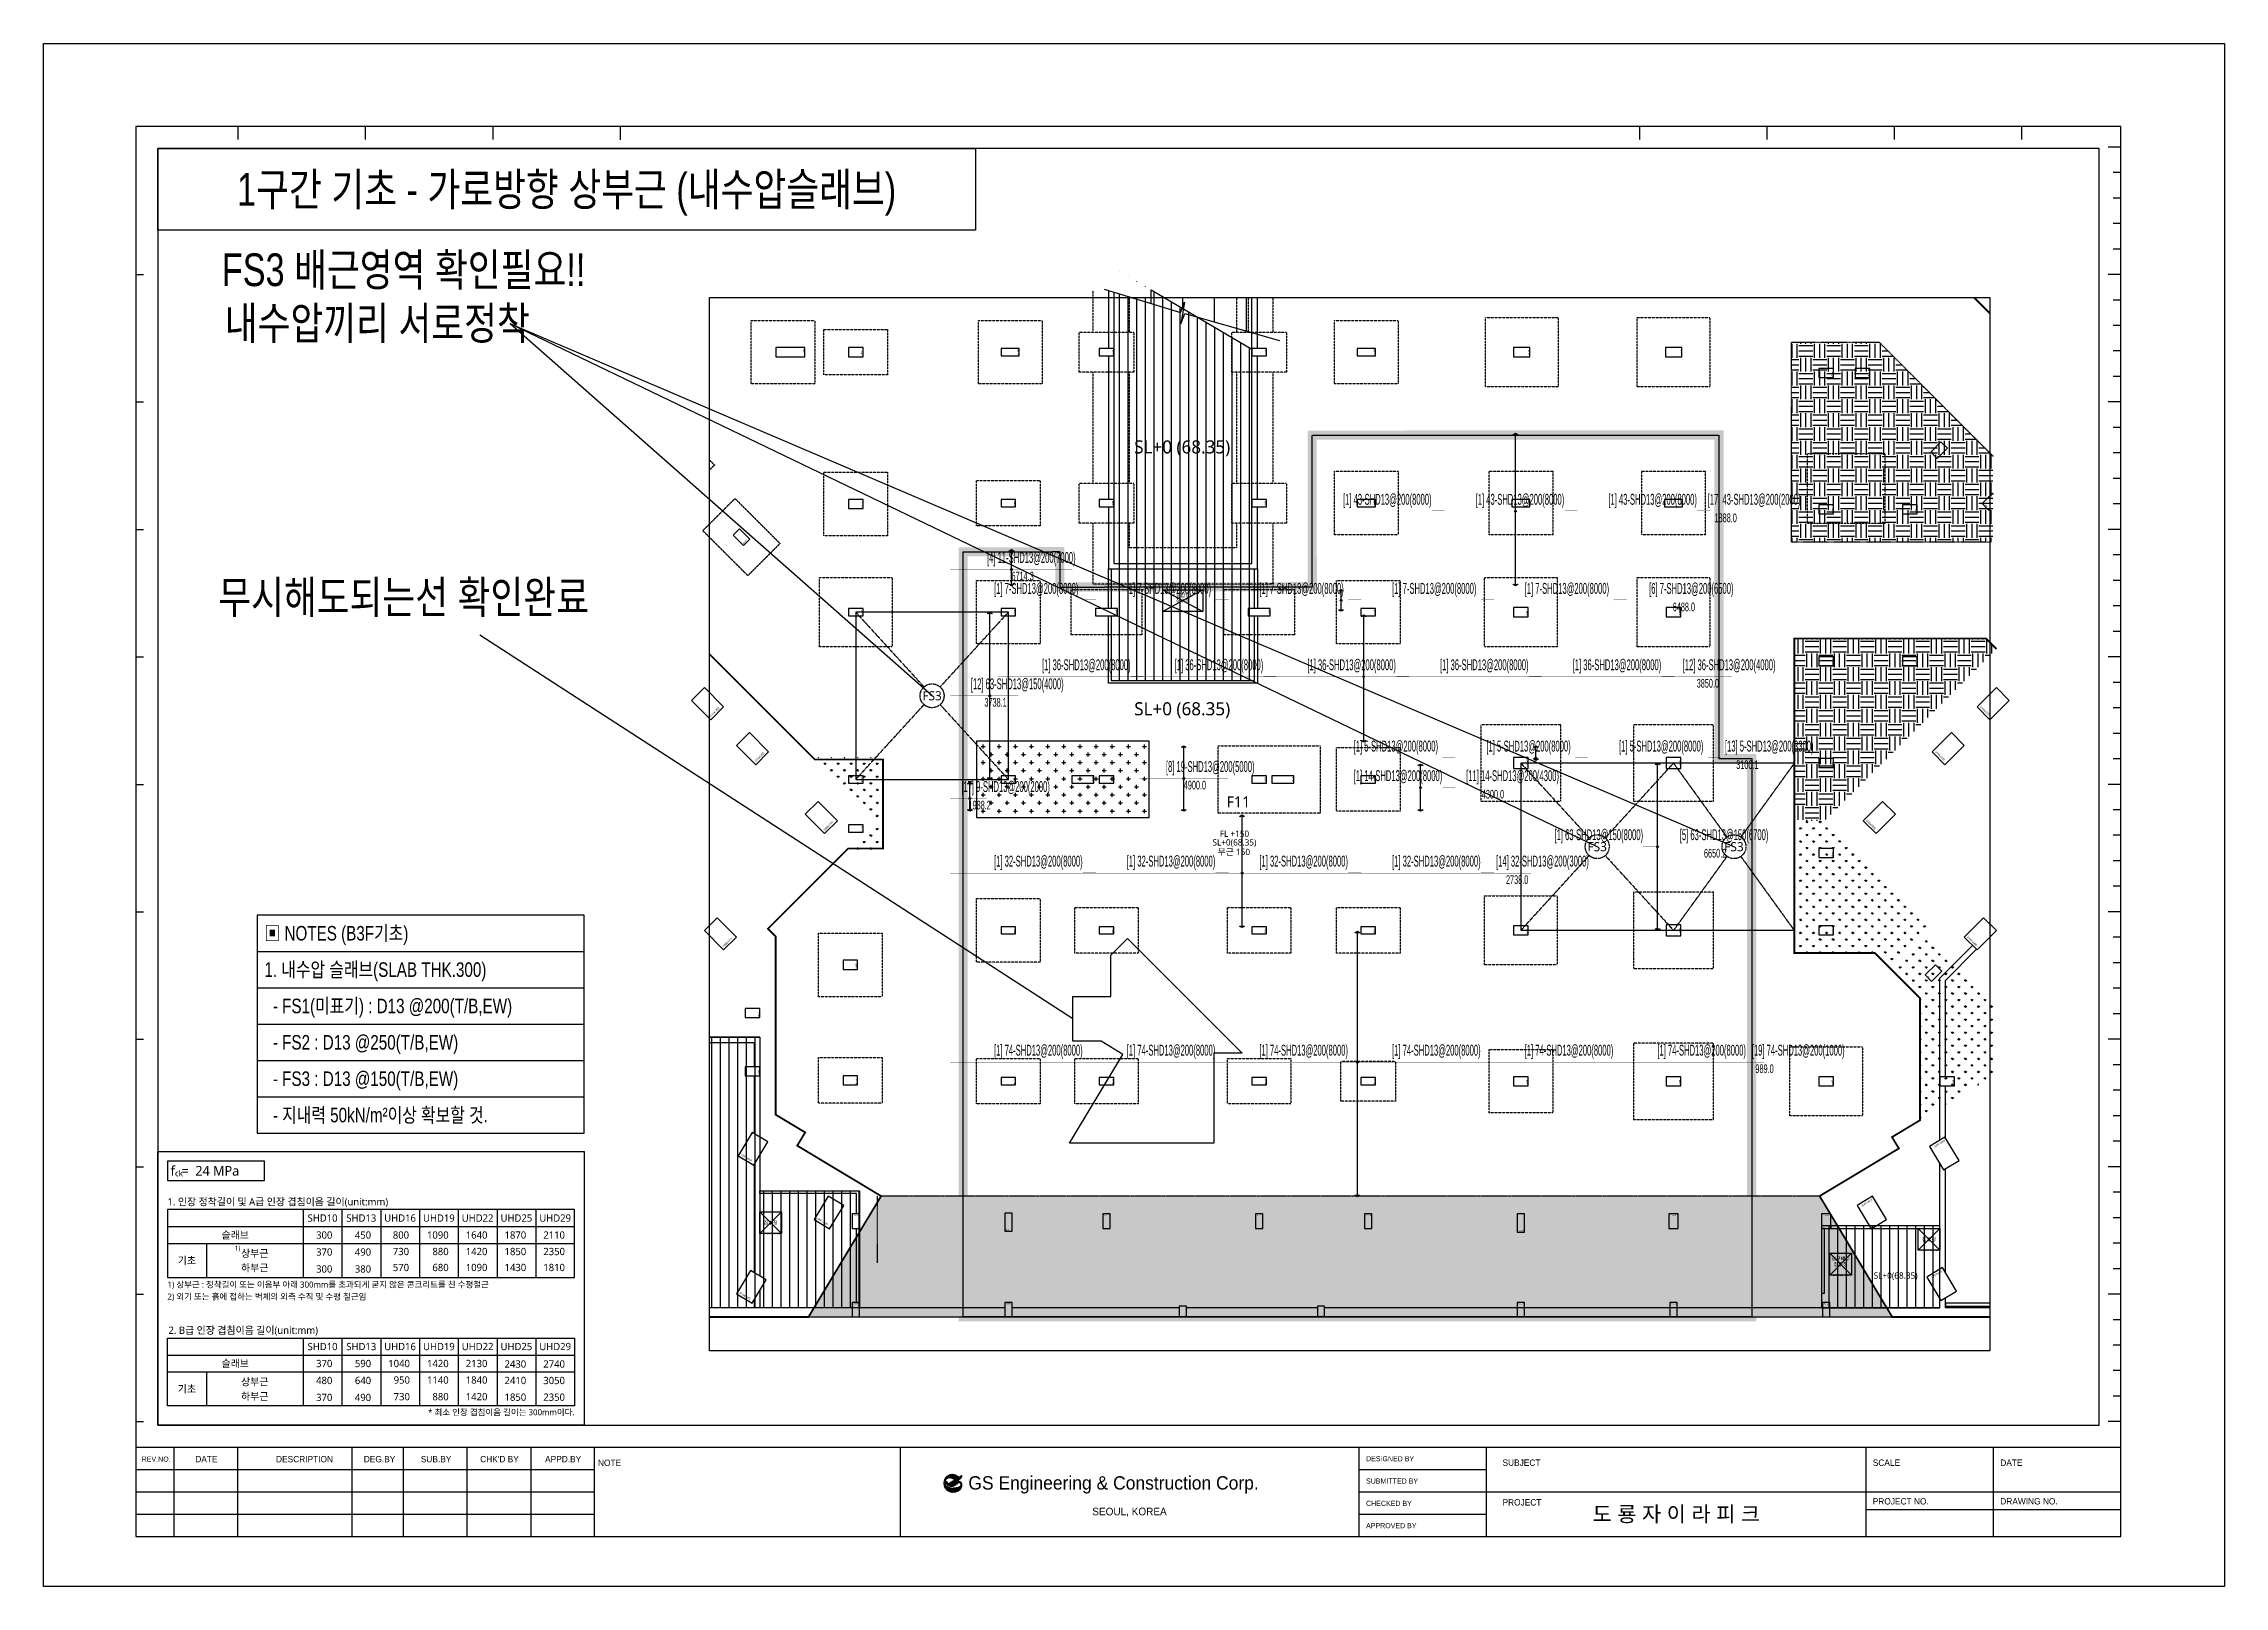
# Model space of a CAD drawing. Header units: millimetres. Extents: x 43843 to 1069877, y 60576 to 148433.
# Drawn here: x 163843 to 283843, y 62076 to 146933 of the extents above; entities that cross this region are included whole.
import ezdxf
from ezdxf.enums import TextEntityAlignment as Align

# ---------------------------------------------------------------- set-up
doc = ezdxf.new("R2010")
doc.units = ezdxf.units.MM
for name, pattern in [('H', [1.3, 0.8, -0.5]), ('HID', [2.5, 1.5, -1]), ('HIDDEN', [0.375, 0.25, -0.125])]:
    doc.linetypes.add(name, pattern=pattern)
for name, color, linetype, plot in [('+S_LEVEL_TEXT(NO PLOT)', 7, 'Continuous', False), ('DEFPOINT', 142, 'Continuous', False), ('NX_DEFAULT', 7, 'Continuous', False), ('S_NOPLOT_251', 251, 'Continuous', False)]:
    doc.layers.add(name, color=color, linetype=linetype, plot=plot)
for name, color, linetype in [('-S_CE', 61, 'Continuous'), ('-S_F', 7, 'Continuous'), ('-S_F_NAME', 7, 'Continuous'), ('8', 8, 'Continuous'), ('ML', 4, 'Continuous'), ('NX_BAR(D)', 7, 'Continuous'), ('NX_BARTXT', 7, 'Continuous'), ('NX_FORM', 7, 'Continuous'), ('S-ELEV', 7, 'Continuous'), ('S-FND-배근구간선', 21, 'HID'), ('S-FND_OUTLINE_공동주택 기초', 1, 'HID'), ('S-FND_OUTLINE_지하주차장 기초', 4, 'HID'), ('S-FND_내수압 슬래브 구간', 7, 'Continuous'), ('S-GIRDER', 4, 'HIDDEN'), ('S-HAT', 252, 'Continuous'), ('S-HAT_SLAB LEVEL', 7, 'Continuous'), ('S-STAIR', 251, 'Continuous'), ('S-TEXT-NOTES-TEXT', 3, 'Continuous'), ('T', 3, 'Continuous'), ('TEXT', 3, 'Continuous'), ('TEXT-L', 7, 'Continuous'), ('WALL-1', 2, 'Continuous'), ('XR-지하주차장$0$A-CON', 2, 'Continuous'), ('XR-지하주차장$0$AA-COL', 2, 'Continuous'), ('XR-지하주차장$1$A-집수정', 4, 'Continuous'), ('기초', 7, 'Continuous')]:
    doc.layers.add(name, color=color, linetype=linetype)
doc.layers.add('JEIL-TXT1', color=7, linetype='Continuous', lineweight=9)
doc.styles.add('BarSetTxt', font='Arial.ttf', dxfattribs={"width": 0.4, "height": 353.85})
doc.styles.add('BAS_TITLE1', font='')
doc.styles.add('BAS_TITLE2', font='', dxfattribs={"height": 500})
doc.styles.add('EST', font='')
doc.styles.add('XR-지하주차장$0$Standard', font='arial.ttf')
doc.styles.add('XR-지하주차장$0$맑은고딕', font='malgun.ttf')
doc.styles.add('맑은 고딕', font='malgun.ttf')
doc.styles.add('맑은고딕', font='malgun.ttf')
doc.styles.add('울릉도M', font='malgun.ttf')
doc.styles.get('BAS_TITLE1').set_extended_font_data('HYHeadLine-Medium')
doc.styles.get('BAS_TITLE2').set_extended_font_data('HYHeadLine-Medium')
doc.styles.get('EST').set_extended_font_data('HYHeadLine-Medium')
pattern_1 = [(90, (-331308.57, 62679.2), (-476.25, 0), [])]

msp = doc.modelspace()

# ---------------------------------------------------------------- texts
at = {"layer": '-S_F_NAME', "lineweight": -3, "style": '맑은고딕'}
msp.add_text('F11', height=600, dxfattribs=at).set_placement((229586.255, 105230.129), align=Align.MIDDLE_CENTER)
at = {"color": 2, "style": 'EST', "width": 0.8}
msp.add_text('1구간 기초 - 가로방향 상부근 (내수압슬래브)', height=1800, dxfattribs=at).set_placement((192623.592, 138916.21, 0), align=Align.MIDDLE_CENTER)
at = {"layer": 'DEFPOINT', "color": 1, "style": 'EST', "width": 0.8}
msp.add_text('FS3 배근영역 확인필요!!', height=1800, dxfattribs=at).set_placement((183650.931, 134496.552, 0), align=Align.MIDDLE_CENTER)
at = {"layer": 'DEFPOINT', "color": 8, "style": 'EST', "width": 0.8}
for s, p in [('내수압끼리 서로정착', (182204.394, 131559.364, 0)), ('무시해도되는선 확인완료', (183650.931, 116484.559, 0))]:
    msp.add_text(s, height=1800, dxfattribs=at).set_placement(p, align=Align.MIDDLE_CENTER)
at = {"layer": 'NX_BARTXT', "color": 2, "style": 'BarSetTxt', "width": 0.5}
for s, p in [('[1] 43-SHD13@200(8000)', (235343.296, 121389.036)), ('[1] 43-SHD13@200(8000)', (242643.32, 121389.036)), ('[1] 43-SHD13@200(8000)', (249943.345, 121389.036)), ('[17] 43-SHD13@200(2000)', (255409.763, 121389.036)), ('[4] 11-SHD13@200(7000)', (215757.623, 118189.036)), ('[1] 7-SHD13@200(8000)', (216143.312, 116489.036)), ('[1] 7-SHD13@200(8000)', (223443.322, 116489.036)), ('[1] 7-SHD13@200(8000)', (230743.332, 116489.036)), ('[1] 7-SHD13@200(8000)', (238043.342, 116489.036)), ('[1] 7-SHD13@200(8000)', (245343.352, 116489.036)), ('[6] 7-SHD13@200(6500)', (252189.761, 116489.036)), ('[1] 36-SHD13@200(8000)', (218781.382, 112289.036)), ('[1] 36-SHD13@200(8000)', (226081.379, 112289.036)), ('[1] 36-SHD13@200(8000)', (233381.376, 112289.036)), ('[1] 36-SHD13@200(8000)', (240681.373, 112289.036)), ('[1] 36-SHD13@200(8000)', (247981.371, 112289.036)), ('[12] 36-SHD13@200(4000)', (254036.368, 112289.036)), ('[12] 63-SHD13@150(4000)', (214864.731, 111241.317)), ('[1] 5-SHD13@200(8000)', (235931.424, 107815.789)), ('[1] 5-SHD13@200(8000)', (243231.549, 107815.789)), ('[1] 5-SHD13@200(8000)', (250531.674, 107815.789)), ('[13] 5-SHD13@200(3300)', (256361.774, 107815.789)), ('[8] 19-SHD13@200(5000)', (225601.383, 106689.036)), ('[1] 14-SHD13@200(8000)', (235931.383, 106189.036)), ('[11] 14-SHD13@200(4300)', (242121.383, 106189.036)), ('[17] 9-SHD13@200(2000)', (214339.632, 105589.036)), ('[1] 63-SHD13@150(8000)', (246981.457, 102941.317)), ('[5] 63-SHD13@150(6700)', (253876.668, 102941.317)), ('[1] 32-SHD13@200(8000)', (216143.111, 101489.036)), ('[1] 32-SHD13@200(8000)', (223443.178, 101489.036)), ('[1] 32-SHD13@200(8000)', (230743.246, 101489.036)), ('[1] 32-SHD13@200(8000)', (238043.313, 101489.036)), ('[14] 32-SHD13@200(3000)', (243764.765, 101489.036)), ('[1] 74-SHD13@200(8000)', (216142.911, 91089.036)), ('[1] 74-SHD13@200(8000)', (223442.931, 91089.036)), ('[1] 74-SHD13@200(8000)', (230742.951, 91089.036)), ('[1] 74-SHD13@200(8000)', (238042.971, 91089.036)), ('[1] 74-SHD13@200(8000)', (245342.992, 91089.036)), ('[1] 74-SHD13@200(8000)', (252643.012, 91089.036)), ('[19] 74-SHD13@200(1000)', (257839.726, 91089.036))]:
    msp.add_text(s, height=600, dxfattribs=at).set_placement(p, align=Align.BOTTOM_LEFT)
at = {"layer": 'NX_DEFAULT', "color": 8, "style": 'BarSetTxt', "width": 0.5}
for s, p in [('1888.0', (255787.364, 120609.036)), ('6714.3', (217100.488, 117409.036)), ('6488.0', (253487.363, 115709.036)), ('3850.0', (254806.368, 111509.036)), ('3738.1', (215612.346, 110461.317)), ('3100.1', (256981.785, 107035.789)), ('4900.0', (226581.383, 105909.036)), ('4300.0', (242981.383, 105409.036)), ('1988.2', (214737.275, 104809.036)), ('6650.2', (255206.708, 102161.317)), ('2738.0', (244312.37, 100709.036)), ('989.0', (258037.526, 90309.036))]:
    msp.add_text(s, height=480, dxfattribs=at).set_placement(p)

# ---------------------------------------------------------------- blocks, each defined once
blk = doc.blocks.new('GS')
at = {"color": 40, "true_color": 0xe6b012}
for p, q in [((-6.9, 0.6), (-6.4, 1.1)), ((-6.9, 0.4), (-6.5, 0.8)), ((-6.9, -0.8), (-6.9, 0.7)), ((-6.9, 0.7), (-6.8, 0.7)), ((-6.5, 0.4), (-6.9, 0.7)), ((-6.9, 0.3), (-6.5, 0.6)), ((-6.5, 0.2), (-6.9, 0.6)), ((-6.9, 0.1), (-6.5, 0.4)), ((-6.5, 0), (-6.9, 0.4)), ((-6.9, -0.1), (-6.5, 0.2)), ((-6.5, -0.1), (-6.9, 0.2)), ((-6.9, -0.3), (-6.5, 0.1)), ((-6.5, -0.3), (-6.9, 0)), ((-6.5, -0.3), (-6.9, 0)), ((-6.8, 1.1), (-6.3, 1.5)), ((-6.8, 0.9), (-6.4, 1.3)), ((-6.8, 0.7), (-6.8, 1.2)), ((-6.8, 1.2), (-6.7, 1.2)), ((-6.5, 0.9), (-6.8, 1.2)), ((-6.5, 0.7), (-6.8, 1)), ((-6.5, 0.6), (-6.8, 0.8)), ((-6.7, 1.5), (-6.1, 2.1)), ((-6.7, 1.3), (-6.2, 1.8)), ((-6.7, 1.5), (-6.7, 1.7)), ((-6.7, 1.7), (-6.6, 1.7)), ((-6.3, 1.3), (-6.7, 1.6)), ((-6.7, 1.5), (-6.7, 1.5)), ((-6.7, 1.2), (-6.7, 1.5)), ((-6.7, 1.5), (-6.7, 1.5)), ((-6.4, 1.1), (-6.7, 1.5)), ((-6.4, 1), (-6.7, 1.3)), ((-6.6, 2), (-1.9, 6.6)), ((-6.6, 1.9), (-6.6, 2.1)), ((-6.6, 2.1), (-6.5, 2.1)), ((-6.6, 2.1), (-6.6, 2.1)), ((-6.2, 1.7), (-6.6, 2)), ((-6.6, 1.7), (-6.6, 1.9)), ((-6.6, 1.9), (-6.6, 1.9)), ((-6.6, 1.9), (-6.6, 1.9)), ((-6.3, 1.6), (-6.6, 1.9)), ((-6.3, 1.4), (-6.6, 1.7)), ((-6.5, 2.2), (-2.2, 6.5)), ((-6.5, 2.3), (-6.5, 2.4)), ((-6.5, 2.4), (-6.4, 2.4)), ((-6.5, 2.4), (-6.4, 2.4)), ((-6.5, 2.1), (-6.5, 2.3)), ((-6.5, 2.3), (-6.5, 2.3)), ((-6.1, 1.9), (-6.5, 2.3)), ((-6.2, 1.8), (-6.5, 2.2)), ((-6.4, 0.9), (-6.5, 0.9)), ((-6.5, 0.9), (-6.5, 0.7)), ((-6.5, 0.7), (-6.5, 0.7)), ((-6.5, 0.7), (-6.5, -0.4)), ((-6.4, 2.5), (-2.4, 6.4)), ((-6.4, 2.4), (-6.4, 2.6)), ((-6.4, 2.6), (-6.3, 2.6)), ((-6, 2.2), (-6.4, 2.6)), ((-6.1, 2.1), (-6.4, 2.4)), ((-6.3, 1.3), (-6.4, 1.3)), ((-6.4, 1.3), (-6.4, 1.1)), ((-6.4, 1.3), (-6.3, 1.3)), ((-6.4, 1.1), (-6.4, 0.9)), ((-6.4, 1.1), (-6.4, 1.1)), ((-6.3, 2.8), (-2.7, 6.3)), ((-6.3, 2.7), (-6.3, 2.9)), ((-6.2, 2.9), (-6.3, 2.9)), ((-5.9, 2.4), (-6.3, 2.8)), ((-6.3, 2.6), (-6.3, 2.7)), ((-6.3, 2.7), (-6.3, 2.7)), ((-6, 2.3), (-6.3, 2.7)), ((-6.2, 1.7), (-6.3, 1.7)), ((-6.3, 1.7), (-6.3, 1.5)), ((-6.3, 1.5), (-6.3, 1.6)), ((-6.3, 1.5), (-6.3, 1.5)), ((-6.3, 1.5), (-6.3, 1.3)), ((-6.2, 3.1), (-3, 6.2)), ((-6.2, 3), (-6.2, 3.1)), ((-6.2, 3.1), (-6.1, 3.1)), ((-6.2, 2.9), (-6.2, 3)), ((-6.2, 3), (-6.2, 3)), ((-6.2, 3), (-6.2, 3)), ((-5.8, 2.6), (-6.2, 3)), ((-5.8, 2.5), (-6.2, 2.9)), ((-6.1, 1.9), (-6.2, 1.9)), ((-6.2, 1.9), (-6.2, 1.8)), ((-6.2, 1.8), (-6.2, 1.8)), ((-6.2, 1.8), (-6.2, 1.7)), ((-6.2, 1.8), (-6.2, 1.8)), ((-6.1, 3.2), (-6.1, 3.3)), ((-6.1, 3.3), (-6, 3.3)), ((-5.6, 2.8), (-6.1, 3.3)), ((-6.1, 3.1), (-6.1, 3.2)), ((-6.1, 3.2), (-6.1, 3.2)), ((-5.7, 2.7), (-6.1, 3.2)), ((-6, 2.1), (-6.1, 2.1)), ((-6.1, 2.1), (-6.1, 2)), ((-6.1, 2), (-6.1, 2)), ((-6.1, 2), (-6.1, 1.9)), ((-6, 3.4), (-6, 3.5)), ((-6, 3.5), (-5.9, 3.5)), ((-6, 3.4), (-5.9, 3.5)), ((-6, 3.3), (-6, 3.4)), ((-6, 3.4), (-6, 3.4)), ((-6, 3.4), (-6, 3.4)), ((-5.5, 2.9), (-6, 3.4)), ((-5.9, 2.3), (-6, 2.3)), ((-6, 2.3), (-6, 2.2)), ((-6, 2.2), (-6, 2.2)), ((-6, 2.2), (-6, 2.1)), ((-6, 2.1), (-6, 2.2)), ((-5.9, 3.5), (-3.5, 5.9)), ((-5.9, 3.6), (-5.9, 3.7)), ((-5.9, 3.7), (-5.8, 3.7)), ((-5.9, 3.5), (-5.9, 3.6)), ((-5.9, 3.6), (-5.9, 3.6)), ((-5.9, 3.6), (-5.9, 3.6)), ((-5.3, 3.1), (-5.9, 3.6)), ((-5.4, 3), (-5.9, 3.5)), ((-5.8, 2.4), (-5.9, 2.4)), ((-5.9, 2.4), (-5.9, 2.3)), ((-5.8, 3.8), (-3.8, 5.8)), ((-5.8, 3.8), (-5.8, 3.9)), ((-5.7, 3.9), (-5.8, 3.9)), ((-5.2, 3.3), (-5.8, 3.9)), ((-5.8, 3.7), (-5.8, 3.8)), ((-5.8, 3.8), (-5.8, 3.8)), ((-5.8, 3.8), (-5.8, 3.8)), ((-5.2, 3.2), (-5.8, 3.8)), ((-5.7, 2.6), (-5.8, 2.6)), ((-5.8, 2.6), (-5.8, 2.5)), ((-5.8, 2.5), (-5.8, 2.6)), ((-5.8, 2.5), (-5.8, 2.5)), ((-5.8, 2.5), (-5.8, 2.4)), ((-5.7, 3.9), (-5.7, 4)), ((-5.7, 4), (-5.6, 4)), ((-5, 3.3), (-5.7, 4)), ((-5.7, 3.9), (-5.7, 3.9)), ((-5.7, 3.9), (-5.7, 3.9)), ((-5.6, 2.8), (-5.7, 2.8)), ((-5.7, 2.8), (-5.7, 2.7)), ((-5.7, 2.7), (-5.7, 2.7)), ((-5.7, 2.7), (-5.7, 2.6)), ((-5.6, 4.1), (-5.6, 4.2)), ((-5.6, 4.2), (-5.5, 4.2)), ((-5.6, 4), (-5.6, 4.1)), ((-5.6, 4.1), (-5.6, 4.1)), ((-5, 3.4), (-5.6, 4.1)), ((-5.5, 2.9), (-5.6, 2.9)), ((-5.6, 2.9), (-5.6, 2.8)), ((-5.6, 2.8), (-5.6, 2.8)), ((-5.6, 2.8), (-5.6, 2.8)), ((-5.5, 4.2), (-5.5, 4.3)), ((-5.5, 4.3), (-5.4, 4.3)), ((-4.8, 3.6), (-5.5, 4.3)), ((-4.9, 3.5), (-5.5, 4.2)), ((-5.4, 3), (-5.5, 3)), ((-5.5, 3), (-5.5, 2.9)), ((-5.5, 2.9), (-5.5, 2.9)), ((-5.5, 2.9), (-5.5, 2.9)), ((-5.4, 4.3), (-5.4, 4.4)), ((-5.4, 4.4), (-5.3, 4.4)), ((-4.7, 3.7), (-5.4, 4.4)), ((-5.4, 4.3), (-5.4, 4.3)), ((-5.4, 4.3), (-5.4, 4.3)), ((-5.3, 3.1), (-5.4, 3.1)), ((-5.4, 3.1), (-5.4, 3)), ((-5.4, 3), (-5.4, 3)), ((-5.4, 3), (-5.4, 3)), ((-5.3, 4.4), (-5.3, 4.5)), ((-5.3, 4.5), (-5.2, 4.5)), ((-5.3, 4.4), (-5.3, 4.4)), ((-5.3, 4.4), (-5.3, 4.4)), ((-4.6, 3.7), (-5.3, 4.4)), ((-5.2, 3.2), (-5.3, 3.2)), ((-5.3, 3.2), (-5.3, 3.1)), ((-5.3, 3.1), (-5.3, 3.1)), ((-5.3, 3.1), (-5.3, 3.1)), ((-5.2, 4.5), (-5.2, 4.6)), ((-5.2, 4.6), (-5.2, 4.6)), ((-5.2, 4.6), (-5.2, 4.6)), ((-5.2, 4.6), (-5.1, 4.6)), ((-5.2, 4.5), (-5.2, 4.6)), ((-5.2, 4.6), (-5.1, 4.6)), ((-4.4, 3.8), (-5.2, 4.6)), ((-5.1, 3.3), (-5.2, 3.3)), ((-5.2, 3.3), (-5.2, 3.2)), ((-5.2, 3.2), (-5.2, 3.2)), ((-5.2, 3.2), (-5.2, 3.2)), ((-5.1, 4.6), (-5.1, 4.7)), ((-5.1, 4.7), (-5.1, 4.7)), ((-5.1, 4.7), (-5.1, 4.7)), ((-5.1, 4.7), (-5, 4.7)), ((-5.1, 4.6), (-5.1, 4.7)), ((-5.1, 4.7), (-5, 4.7)), ((-4.3, 3.8), (-5.1, 4.6)), ((-5, 3.3), (-5.1, 3.3)), ((-5.1, 3.3), (-5.1, 3.3)), ((-5, 4.7), (-5, 4.8)), ((-5, 4.8), (-5, 4.8)), ((-5, 4.8), (-5, 4.8)), ((-5, 4.8), (-4.9, 4.8)), ((-5, 4.7), (-5, 4.8)), ((-5, 4.8), (-4.9, 4.8)), ((-4, 3.9), (-5, 4.8)), ((-4.2, 3.9), (-5, 4.7)), ((-4.9, 3.4), (-5, 3.4)), ((-5, 3.4), (-5, 3.3)), ((-4.9, 4.8), (-4.9, 4.9)), ((-4.9, 4.9), (-4.9, 4.9)), ((-4.9, 4.9), (-4.9, 4.9)), ((-4.9, 4.9), (-4.9, 4.9)), ((-4.9, 4.9), (-4.8, 4.9)), ((-4.9, 4.9), (-4.8, 4.9)), ((-4.9, 4.8), (-4.9, 4.9)), ((-3.9, 3.9), (-4.9, 4.9)), ((-4.8, 3.5), (-4.9, 3.5)), ((-4.9, 3.5), (-4.9, 3.5)), ((-4.9, 3.5), (-4.9, 3.5)), ((-4.9, 3.5), (-4.9, 3.4)), ((-4.8, 4.9), (-4.8, 5)), ((-4.8, 5), (-4.8, 5)), ((-4.8, 5), (-4.8, 5)), ((-4.8, 5), (-4.7, 5)), ((-4.8, 5), (-4.7, 5)), ((-4.8, 4.9), (-4.8, 5)), ((-3.8, 4), (-4.8, 5)), ((-4.7, 3.6), (-4.8, 3.6)), ((-4.8, 3.6), (-4.8, 3.6)), ((-4.8, 3.6), (-4.8, 3.6)), ((-4.8, 3.6), (-4.8, 3.5)), ((-4.7, 3.7), (-1.8, 6.6)), ((-4.7, 5), (-4.7, 5.1)), ((-4.7, 5.1), (-4.7, 5.1)), ((-4.7, 5.1), (-4.7, 5.1)), ((-4.7, 5.1), (-4.6, 5.1)), ((-4.7, 5.1), (-4.6, 5.1)), ((-4.7, 5), (-4.7, 5.1)), ((-3.6, 4), (-4.7, 5.1)), ((-4.6, 3.7), (-4.7, 3.7)), ((-4.7, 3.7), (-4.7, 3.6)), ((-4.7, 3.6), (-4.7, 3.7)), ((-4.6, 5.1), (-4.6, 5.2)), ((-4.6, 5.2), (-4.5, 5.2)), ((-4.6, 5.1), (-4.6, 5.2)), ((-3.4, 4), (-4.6, 5.2)), ((-4.5, 3.7), (-4.6, 3.7)), ((-4.6, 3.7), (-4.6, 3.7)), ((-4.5, 5.2), (-4.5, 5.3)), ((-4.5, 5.3), (-4.4, 5.3)), ((-4.5, 5.2), (-4.5, 5.2)), ((-4.5, 5.2), (-4.5, 5.2)), ((-3.3, 4.1), (-4.5, 5.2)), ((-4.4, 3.8), (-4.5, 3.8)), ((-4.5, 3.8), (-4.5, 3.7)), ((-4.4, 3.8), (-1.5, 6.6)), ((-4.4, 5.3), (-4.4, 5.4)), ((-4.4, 5.4), (-4.3, 5.4)), ((-4.4, 5.3), (-4.4, 5.3)), ((-4.4, 5.3), (-4.4, 5.3)), ((-3.2, 4.1), (-4.4, 5.3)), ((-4.3, 3.8), (-4.4, 3.8)), ((-4.3, 5.4), (-4.3, 5.5)), ((-4.3, 5.5), (-4.2, 5.5)), ((-4.3, 5.4), (-4.3, 5.4)), ((-4.3, 5.4), (-4.3, 5.4)), ((-3, 4.1), (-4.3, 5.4)), ((-4.2, 3.8), (-4.3, 3.8)), ((-4.3, 3.8), (-4.3, 3.8)), ((-4.2, 5.5), (-4.2, 5.6)), ((-4.2, 5.6), (-4.1, 5.6)), ((-4.2, 5.5), (-4.2, 5.5)), ((-4.2, 5.5), (-4.2, 5.5)), ((-2.8, 4.1), (-4.2, 5.5)), ((-4, 3.9), (-4.2, 3.9)), ((-4.2, 3.9), (-4.2, 3.8)), ((-4.1, 5.6), (-4.1, 5.6)), ((-4.1, 5.6), (-4.1, 5.6)), ((-4.1, 5.6), (-4, 5.6)), ((-2.7, 4.1), (-4.1, 5.6)), ((-4, 5.6), (-4, 5.7)), ((-4, 5.7), (-4, 5.7)), ((-4, 5.7), (-4, 5.7)), ((-4, 5.7), (-3.9, 5.7)), ((-2.5, 4.1), (-4, 5.7)), ((-3.9, 3.9), (-4, 3.9)), ((-4, 3.9), (-4, 3.9)), ((-3.9, 5.7), (-3.9, 5.8)), ((-3.9, 5.8), (-3.8, 5.8)), ((-2.3, 4.1), (-3.9, 5.7)), ((-3.6, 4), (-3.9, 4)), ((-3.9, 4), (-3.9, 3.9)), ((-3.9, 3.9), (-3.9, 3.9)), ((-3.8, 4), (-1.1, 6.7)), ((-3.8, 5.8), (-3.8, 5.8)), ((-3.8, 5.8), (-3.7, 5.8)), ((-3.8, 5.8), (-3.8, 5.8)), ((-2.1, 4.1), (-3.8, 5.8)), ((-3.7, 5.8), (-3.7, 5.9)), ((-3.7, 5.9), (-3.6, 5.9)), ((-1.8, 4), (-3.7, 5.8)), ((-3.7, 4), (-3.6, 4)), ((-3.6, 4), (-1, 6.7)), ((-3.6, 5.9), (-3.6, 5.9)), ((-3.6, 5.9), (-3.5, 5.9)), ((-1.6, 3.9), (-3.6, 5.9)), ((-3.3, 4), (-3.6, 4)), ((-3.6, 4), (-3.6, 4)), ((-3.5, 5.9), (-3.5, 6)), ((-3.5, 6), (-3.4, 6)), ((-3.5, 5.9), (-3.4, 6)), ((-1.4, 3.9), (-3.5, 6)), ((-3.4, 4), (-0.8, 6.7)), ((-3.4, 6), (-3.4, 6)), ((-3.4, 6), (-3.3, 6)), ((-3.4, 6), (-3.4, 6)), ((-3.3, 6), (-3.3, 6.1)), ((-3.3, 6.1), (-3.2, 6.1)), ((-1.1, 3.8), (-3.3, 6)), ((-3.2, 4.1), (-3.3, 4.1)), ((-3.3, 4.1), (-3.3, 4)), ((-3.2, 4.1), (-0.6, 6.7)), ((-3.2, 6.1), (-3.2, 6.1)), ((-3.2, 6.1), (-3.1, 6.1)), ((-0.8, 3.7), (-3.2, 6.1)), ((-2.3, 4.1), (-3.2, 4.1)), ((-3.2, 4.1), (-3.2, 4.1)), ((-3.1, 6.1), (-3.1, 6.2)), ((-3.1, 6.2), (-3, 6.2)), ((-0.5, 3.5), (-3.1, 6.2)), ((-3, 4.1), (-0.4, 6.7)), ((-3, 6.2), (-3, 6.2)), ((-3, 6.2), (-2.9, 6.2)), ((-3, 6.2), (-3, 6.2)), ((-2.9, 6.2), (-2.9, 6.3)), ((-2.9, 6.3), (-2.8, 6.3)), ((-2.8, 6.3), (-2.8, 6.3)), ((-2.8, 6.3), (-2.7, 6.3)), ((-2.7, 6.3), (-2.7, 6.4)), ((-2.7, 6.4), (-2.5, 6.4)), ((-2.7, 6.3), (-2.7, 6.4)), ((-2.5, 6.4), (-2.5, 6.4)), ((-2.5, 6.4), (-2.4, 6.4)), ((-2.4, 6.4), (-2.4, 6.5)), ((-2.4, 6.5), (-2.2, 6.5)), ((-2, 4.1), (-2.3, 4.1)), ((-2.3, 4.1), (-2.3, 4.1)), ((-2.2, 6.5), (-2.2, 6.5)), ((-2.2, 6.5), (-2, 6.5)), ((-2.2, 6.5), (-2.2, 6.5)), ((-2, 6.5), (-2, 6.6)), ((-2, 6.6), (-1.7, 6.6)), ((-2, 4), (-2, 4.1)), ((-1.7, 4), (-2, 4)), ((-1.7, 6.6), (-1.7, 6.6)), ((-1.7, 6.6), (-1.4, 6.6)), ((-1.7, 6.6), (-1.7, 6.6)), ((-1.7, 3.9), (-1.7, 4)), ((-1.5, 3.9), (-1.7, 3.9)), ((-1.3, 3.9), (-1.5, 3.9)), ((-1.5, 3.9), (-1.5, 3.9)), ((-1.4, 6.6), (-1.4, 6.7)), ((-1.3, 3.8), (-1.3, 3.9)), ((-1.2, 3.8), (-1.3, 3.8)), ((-1, 3.8), (-1.2, 3.8)), ((-1, 3.7), (-1, 3.8)), ((-0.9, 3.7), (-1, 3.7)), ((-0.8, 3.7), (-0.9, 3.7)), ((-0.9, 3.7), (-0.9, 3.7)), ((-0.8, 3.6), (-0.8, 3.7)), ((-0.6, 3.6), (-0.8, 3.6)), ((-0.6, 3.5), (-0.6, 3.6)), ((-0.5, 3.5), (-0.6, 3.5)), ((-0.5, 3.5), (-0.5, 3.5)), ((-6.9, -0.5), (-6.5, -0.1)), ((-6.5, -0.5), (-6.9, -0.1)), ((-6.9, -0.6), (-6.5, -0.3)), ((-6.5, -0.7), (-6.9, -0.3)), ((-6.9, -0.8), (-6.5, -0.4)), ((-6.3, -1), (-6.9, -0.5)), ((-6.2, -1.3), (-6.9, -0.7)), ((-6.8, -0.8), (-6.9, -0.8)), ((-6.8, -0.9), (-6.5, -0.6)), ((-6.8, -1.1), (-6.4, -0.7)), ((-6.8, -1.1), (-6.8, -0.8)), ((-6.8, -1.2), (-6.4, -0.9)), ((-6.8, -1.2), (-6.8, -1.1)), ((-6.8, -1.1), (-6.8, -1.1)), ((-6.8, -1.1), (-6.8, -1.1)), ((-6.8, -1.3), (-6.8, -1.2)), ((-6.7, -1.3), (-6.8, -1.3)), ((-6.4, -0.8), (-6.7, -0.4)), ((-6.7, -1.5), (-6.3, -1.1)), ((-6.7, -1.7), (-6.2, -1.2)), ((-6.7, -1.4), (-6.7, -1.3)), ((-6.7, -1.3), (-6.7, -1.3)), ((-6.7, -1.6), (-6.7, -1.4)), ((-6.7, -1.8), (-6.2, -1.4)), ((-6.7, -1.6), (-6.7, -1.5)), ((-6.7, -1.7), (-6.7, -1.6)), ((-6.7, -1.6), (-6.7, -1.6)), ((-6.7, -1.6), (-6.7, -1.6)), ((-6.7, -1.9), (-6.7, -1.7)), ((-6.6, -1.9), (-6.7, -1.9)), ((-6.6, -2), (-6.1, -1.5)), ((-6.6, -2.1), (-6.1, -1.6)), ((-6.6, -2.1), (-6.6, -1.9)), ((-6.6, -2.3), (-6.6, -2.1)), ((-6.6, -2.1), (-6.6, -2.1)), ((-6.5, -2.3), (-6.6, -2.3)), ((-6.5, -0.4), (-6.5, -0.4)), ((-6.5, -0.4), (-6.5, -0.5)), ((-6.5, -0.5), (-6.5, -0.7)), ((-6.5, -0.7), (-6.4, -0.7)), ((-6.5, -2.5), (-6.5, -2.3)), ((-6.5, -2.5), (-6.5, -2.4)), ((-6.5, -2.6), (-6.5, -2.5)), ((-6.5, -2.5), (-6.5, -2.5)), ((-6.4, -2.6), (-6.5, -2.6)), ((-6.4, -0.7), (-6.4, -0.9)), ((-6.4, -0.9), (-6.4, -0.9)), ((-6.4, -0.9), (-6.4, -1)), ((-6.4, -1), (-6.3, -1)), ((-6.4, -2.7), (-6.4, -2.6)), ((-6.4, -2.9), (-6.4, -2.7)), ((-6.4, -2.7), (-6.4, -2.7)), ((-6.3, -2.9), (-6.4, -2.9)), ((-6.3, -1), (-6.3, -1.1)), ((-6.3, -1.1), (-6.3, -1.1)), ((-6.3, -1.1), (-6.3, -1.2)), ((-6.3, -1.2), (-6.2, -1.2)), ((-6, -1.7), (-6.3, -1.4)), ((-6.2, -1.2), (-6.2, -1.4)), ((-6.2, -1.4), (-6.2, -1.3)), ((-6.2, -1.4), (-6.2, -1.4)), ((-6.2, -1.4), (-6.2, -1.5)), ((-6.2, -1.5), (-6.1, -1.5)), ((-6.1, -1.5), (-6.1, -1.6)), ((-6.1, -1.6), (-6.1, -1.6)), ((-6.1, -1.6), (-6.1, -1.7)), ((-6.1, -1.7), (-6, -1.7)), ((-6, -1.7), (-6.1, -1.7)), ((-6, -1.7), (-6, -1.8)), ((-6, -1.8), (-6, -1.8)), ((-6, -1.8), (-6, -1.9)), ((-6, -1.9), (-5.9, -1.9)), ((-5.9, -1.9), (-5.9, -1.9)), ((-5.9, -1.9), (-5.9, -1.9)), ((-5.9, -1.9), (-5.9, -2)), ((-5.9, -2), (-5.8, -2)), ((-5.8, -2), (-5.8, -2))]:
    blk.add_line(p, q, dxfattribs=at)
at = {"color": 22, "true_color": 0xd4470f}
for p, q in [((-6.7, 1.7), (-5.8, 2.5)), ((-4.1, 3.9), (-1.3, 6.7)), ((-0.2, 3.5), (-3, 6.2)), ((-0.2, 3.6), (-2.9, 6.3)), ((-2.8, 4.1), (-0.3, 6.6)), ((-0.2, 3.8), (-2.7, 6.3)), ((-2.6, 4.1), (-0.2, 6.5)), ((-0.2, 4), (-2.6, 6.4)), ((-0.2, 4.2), (-2.5, 6.4)), ((-0.2, 4.4), (-2.4, 6.5)), ((-2.4, 4.1), (-0.2, 6.3)), ((-2.3, 4.1), (-0.2, 6.2)), ((-0.2, 4.5), (-2.2, 6.5)), ((-0.2, 4.7), (-2.1, 6.5)), ((-2.1, 4.1), (-0.2, 6)), ((-2, 4.1), (-0.2, 5.8)), ((-0.2, 4.9), (-1.9, 6.6)), ((-1.9, 4), (-0.2, 5.6)), ((-0.2, 5.1), (-1.8, 6.6)), ((-1.7, 4), (-0.2, 5.5)), ((-0.2, 5.2), (-1.6, 6.6)), ((-1.6, 3.9), (-0.2, 5.3)), ((-0.2, 5.4), (-1.5, 6.6)), ((-1.5, 3.9), (-0.2, 5.1)), ((-1.4, 6.7), (-0.3, 6.7)), ((-0.2, 5.6), (-1.3, 6.7)), ((-1.3, 3.8), (-0.2, 4.9)), ((-0.2, 5.8), (-1.2, 6.7)), ((-1.2, 3.8), (-0.2, 4.8)), ((-0.2, 5.9), (-1, 6.7)), ((-1, 3.8), (-0.2, 4.6)), ((-0.9, 3.7), (-0.2, 4.4)), ((-0.2, 6.1), (-0.8, 6.7)), ((-0.8, 3.7), (-0.2, 4.2)), ((-0.7, 3.6), (-0.2, 4.1)), ((-0.2, 6.3), (-0.6, 6.7)), ((-0.6, 3.5), (-0.2, 3.9)), ((-0.5, 3.5), (-0.2, 3.7)), ((-0.3, 3.5), (-0.5, 3.5)), ((-0.2, 6.5), (-0.4, 6.7)), ((-0.3, 6.7), (-0.3, 6.6)), ((-0.3, 6.6), (0.1, 6.6)), ((-0.3, 3.4), (2.2, 5.9)), ((-0.3, 3.4), (-0.3, 3.5)), ((-0.3, 3.4), (-0.2, 3.5)), ((-0.2, 3.4), (-0.3, 3.4)), ((-0.2, 6.5), (-0.1, 6.6)), ((-0.2, 6.3), (0, 6.6)), ((-0.2, 6.2), (0.2, 6.6)), ((-0.2, 6), (0.3, 6.6)), ((3.8, 2.6), (-0.2, 6.6)), ((-0.2, 5.8), (0.5, 6.5)), ((-0.2, 5.6), (0.6, 6.5)), ((-0.2, 5.5), (0.8, 6.5)), ((3.7, 2.5), (-0.2, 6.5)), ((-0.2, 5.3), (0.9, 6.4)), ((-0.2, 5.1), (1, 6.4)), ((-0.2, 4.9), (1.2, 6.3)), ((-0.2, 4.8), (1.3, 6.3)), ((3.5, 2.5), (-0.2, 6.3)), ((-0.2, 4.6), (1.4, 6.2)), ((-0.2, 4.4), (1.5, 6.2)), ((-0.2, 4.2), (1.7, 6.1)), ((-0.2, 4.1), (1.8, 6.1)), ((3.3, 2.5), (-0.2, 6.1)), ((-0.2, 3.9), (1.9, 6)), ((-0.2, 3.7), (2, 6)), ((-0.2, 3.4), (2.3, 5.9)), ((3.2, 2.5), (-0.2, 5.9)), ((3, 2.5), (-0.2, 5.8)), ((2.9, 2.4), (-0.2, 5.6)), ((2.7, 2.4), (-0.2, 5.4)), ((2.6, 2.4), (-0.2, 5.2)), ((2.4, 2.4), (-0.2, 5.1)), ((2.2, 2.5), (-0.2, 4.9)), ((1.9, 2.5), (-0.2, 4.7)), ((1.7, 2.6), (-0.2, 4.5)), ((1.5, 2.6), (-0.2, 4.4)), ((1.2, 2.7), (-0.2, 4.2)), ((0.9, 2.9), (-0.2, 4)), ((0.6, 3), (-0.2, 3.8)), ((0.3, 3.1), (-0.2, 3.6)), ((-0.1, 3.3), (-0.2, 3.5)), ((-0.2, 3.3), (-0.2, 3.4)), ((-0.2, 3.3), (-0.2, 3.4)), ((-0.1, 3.3), (-0.2, 3.3)), ((-0.1, 3.3), (2.4, 5.8)), ((0, 3.3), (-0.1, 3.3)), ((-0.1, 3.3), (-0.1, 3.3)), ((-0.1, 3.3), (-0.1, 3.3)), ((4, 2.6), (0, 6.6)), ((0, 3.3), (2.5, 5.7)), ((0, 3.2), (0, 3.3)), ((0.2, 3.2), (0, 3.2)), ((0.1, 6.6), (0.1, 6.6)), ((0.1, 6.6), (0.4, 6.6)), ((4.1, 2.6), (0.2, 6.6)), ((0.2, 3.2), (2.6, 5.7)), ((0.2, 3.1), (0.2, 3.2)), ((0.3, 3.1), (0.2, 3.1)), ((0.3, 3.1), (2.7, 5.6)), ((0.4, 3.1), (0.3, 3.1)), ((0.3, 3.1), (0.3, 3.1)), ((0.4, 6.6), (0.4, 6.5)), ((4.2, 2.7), (0.4, 6.6)), ((0.4, 6.5), (0.6, 6.5)), ((0.4, 3.1), (2.8, 5.5)), ((0.4, 3), (0.4, 3.1)), ((0.5, 3), (0.4, 3)), ((0.5, 3), (2.9, 5.4)), ((0.7, 3), (0.5, 3)), ((0.5, 3), (0.5, 3)), ((0.6, 6.5), (0.6, 6.5)), ((0.6, 6.5), (0.9, 6.5)), ((4.3, 2.8), (0.6, 6.5)), ((0.6, 6.5), (0.6, 6.5)), ((0.6, 3), (3, 5.4)), ((0.7, 2.9), (0.7, 3)), ((0.8, 2.9), (0.7, 2.9)), ((4.5, 2.8), (0.8, 6.5)), ((0.8, 2.9), (3.2, 5.3)), ((0.9, 2.9), (0.8, 2.9)), ((0.8, 2.9), (0.8, 2.9)), ((0.9, 6.5), (0.9, 6.4)), ((0.9, 6.4), (1, 6.4)), ((0.9, 2.9), (3.3, 5.3)), ((0.9, 2.8), (0.9, 2.9)), ((1.1, 2.8), (0.9, 2.8)), ((0.9, 2.8), (0.9, 2.8)), ((1, 6.4), (1, 6.3)), ((1, 6.3), (1.2, 6.3)), ((1, 2.8), (3.4, 5.2)), ((4.6, 2.9), (1.1, 6.3)), ((1.1, 2.7), (3.5, 5.2)), ((1.1, 2.7), (1.1, 2.8)), ((1.2, 2.7), (1.1, 2.7)), ((1.2, 6.3), (1.2, 6.3)), ((1.2, 6.3), (1.4, 6.3)), ((1.2, 2.7), (3.7, 5.1)), ((1.4, 2.7), (1.2, 2.7)), ((1.2, 2.7), (1.2, 2.7)), ((1.3, 2.7), (1.2, 2.7)), ((1.4, 6.3), (1.4, 6.2)), ((1.4, 6.3), (1.4, 6.3)), ((1.4, 6.2), (1.5, 6.2)), ((4.7, 2.9), (1.4, 6.2)), ((1.4, 2.7), (3.7, 5)), ((1.4, 2.6), (1.4, 2.7)), ((1.6, 2.6), (1.4, 2.6)), ((1.5, 6.2), (1.5, 6.2)), ((1.5, 6.2), (1.6, 6.2)), ((1.5, 2.6), (3.8, 4.9)), ((1.6, 6.2), (1.6, 6.1)), ((1.6, 6.1), (1.7, 6.1)), ((1.6, 2.6), (3.9, 4.9)), ((1.8, 2.6), (1.6, 2.6)), ((1.6, 2.6), (1.6, 2.6)), ((1.7, 6.1), (1.7, 6.1)), ((1.7, 6.1), (1.9, 6.1)), ((4.8, 3), (1.7, 6.1)), ((1.7, 6.1), (1.7, 6.1)), ((1.8, 2.6), (4.1, 4.8)), ((1.8, 2.5), (1.8, 2.6)), ((1.9, 6.1), (1.9, 6)), ((5, 3), (2, 6)), ((2, 6), (2, 6)), ((2, 2.5), (4.2, 4.8)), ((2.1, 2.5), (4.3, 4.7)), ((2.4, 5.8), (2.3, 5.8)), ((2.3, 2.5), (4.5, 4.7)), ((2.5, 5.7), (2.4, 5.8)), ((2.4, 2.4), (4.6, 4.6)), ((5.1, 3.1), (2.5, 5.7)), ((2.6, 2.4), (4.7, 4.6)), ((2.7, 2.4), (4.8, 4.5)), ((2.8, 5.5), (2.8, 5.6)), ((2.9, 5.4), (2.8, 5.5)), ((5.2, 3.2), (2.9, 5.4)), ((2.9, 2.4), (5, 4.5)), ((3.1, 2.5), (5.2, 4.5)), ((5.3, 3.3), (3.2, 5.3)), ((3.2, 5.3), (3.2, 5.3)), ((3.4, 2.5), (5.5, 4.6)), ((3.5, 2.5), (6.4, 5.4)), ((3.7, 5), (3.6, 5.1)), ((5.4, 3.3), (3.7, 5)), ((3.8, 2.6), (6.3, 5.1)), ((3.9, 2.6), (4, 2.6)), ((4, 2.6), (6.3, 4.9)), ((4, 4.9), (4, 4.9)), ((5.4, 3.5), (4, 4.8)), ((4.4, 4.7), (4.3, 4.7)), ((4.3, 2.8), (6.2, 4.6)), ((4.3, 2.7), (4.3, 2.8)), ((5.5, 3.5), (4.4, 4.7)), ((4.5, 2.8), (6, 4.3)), ((5.6, 3.7), (4.6, 4.6)), ((5.7, 3.7), (4.9, 4.5)), ((4.9, 3), (5.5, 3.6)), ((4.9, 3), (4.9, 3)), ((5.7, 3.8), (5.1, 4.5)), ((5.2, 4.6), (5.2, 4.6)), ((5.8, 3.9), (5.2, 4.5)), ((5.9, 4), (5.4, 4.6)), ((5.5, 4.6), (5.5, 4.7)), ((5.5, 4.7), (5.6, 4.7)), ((6, 4.2), (5.5, 4.7)), ((5.5, 3.6), (5.6, 3.7)), ((5.6, 4.7), (5.6, 4.8)), ((5.6, 4.8), (5.7, 4.8)), ((6.1, 4.4), (5.6, 4.8)), ((6, 4.3), (5.6, 4.7)), ((5.6, 3.7), (5.7, 3.8)), ((5.6, 3.7), (5.6, 3.7)), ((5.7, 4.9), (5.7, 4.9)), ((6.2, 4.5), (5.7, 4.9)), ((5.7, 3.8), (5.8, 3.9)), ((5.7, 3.8), (5.7, 3.8)), ((6.2, 4.6), (5.8, 5)), ((5.8, 4.9), (5.8, 4.9)), ((5.8, 3.9), (5.9, 4)), ((5.8, 3.9), (5.8, 3.9)), ((5.9, 5.1), (5.9, 5.1)), ((6.2, 4.8), (5.9, 5.1)), ((6, 5.4), (6, 5.4)), ((6.3, 5), (6, 5.3)), ((6.3, 4.9), (6, 5.2)), ((6, 4.3), (6.1, 4.4)), ((6.1, 5.4), (6.4, 5.8)), ((6.4, 5.5), (6.1, 5.8)), ((6.4, 5.3), (6.1, 5.6)), ((6.4, 5.2), (6.1, 5.5)), ((6.1, 4.4), (6.1, 4.4)), ((6.2, 4.6), (6.2, 4.7)), ((6.4, 5.6), (6.3, 5.8)), ((6.3, 5.1), (6.4, 5.2)), ((6.3, 4.9), (6.3, 5))]:
    blk.add_line(p, q, dxfattribs=at)
at = {"color": 152, "true_color": 0x006ec7}
for p, q in [((-5.1, 0.1), (-5.1, 1.1)), ((-5.1, 1.1), (-4.8, 1.1)), ((-5.1, 0.9), (-5, 1.1)), ((-5.1, 0.8), (-4.8, 1.1)), ((-4.8, 0.8), (-5.1, 1.1)), ((-5.1, 0.6), (-4.8, 0.9)), ((-4.8, 0.6), (-5.1, 0.9)), ((-5.1, 0.4), (-4.8, 0.8)), ((-4.7, 0.4), (-5.1, 0.8)), ((-5.1, 0.2), (-4.8, 0.6)), ((-1.9, -2.6), (-5.1, 0.6)), ((-5.1, 0.1), (-4.7, 0.5)), ((-2.1, -2.6), (-5.1, 0.4)), ((-5.1, -0.1), (-4.7, 0.3)), ((-2.4, -2.5), (-5.1, 0.2)), ((-5.1, -0.2), (-5.1, 0.1)), ((-5.1, 0.1), (-5.1, 0.1)), ((-2.6, -2.5), (-5.1, 0)), ((-5, -0.2), (-4.6, 0.2)), ((-5, -0.3), (-4.5, 0.1)), ((-4.8, 0.9), (-4.9, 1.1)), ((-4.8, 1.1), (-4.8, 0.5)), ((-4.8, 0.5), (-4.7, 0.5)), ((-4.7, 0.5), (-4.7, 0.3)), ((-4.7, 0.5), (-4.7, 0.5)), ((-4.7, 0.3), (-4.7, 0.3)), ((-4.7, 0.3), (-4.7, 0.3)), ((-4.7, 0.3), (-4.6, 0.3)), ((-4.7, 0.3), (-4.7, 0.3)), ((-4.6, 0.3), (-4.6, 0.2)), ((-4.6, 0.3), (-4.6, 0.3)), ((-4.6, 0.2), (-4.6, 0.2)), ((-4.6, 0.2), (-4.6, 0.1)), ((-4.6, 0.2), (-4.6, 0.2)), ((-4.6, 0.1), (-4.5, 0.1)), ((-4.5, 0.1), (-4.5, 0)), ((-4.5, 0), (-4.5, 0)), ((-4.5, 0), (-4.5, 0)), ((-4.3, -1.5), (-2.7, 0)), ((-4.1, -1.8), (-1.7, 0.7)), ((-4.1, -1.6), (-2, 0.5)), ((-4, -1.8), (-1.1, 1)), ((-3.9, -1.9), (-0.7, 1.3)), ((-3.8, -2), (-0.3, 1.5)), ((-3.7, -2), (0, 1.7)), ((-3.6, -2.1), (0.3, 1.7)), ((-3.5, -2.2), (0.5, 1.8)), ((-3.3, -2.2), (0.8, 1.9)), ((-3.2, -2.3), (1, 1.9)), ((-3.1, -2.4), (1.2, 2)), ((-3, -2.4), (1.5, 2)), ((-2.8, -2.4), (1.6, 2)), ((-2.7, -2.5), (1.8, 2)), ((-2.7, 0), (-2.6, 0.1)), ((-2.7, 0), (-2.7, 0)), ((-2.7, 0), (-2.6, 0)), ((-2.6, -2.5), (2, 2)), ((-2.6, 0), (-2.6, 0.1)), ((-2.6, 0.1), (-2.5, 0.1)), ((-2.6, 0.1), (-2.6, 0.1)), ((-0.2, -2.4), (-2.6, 0)), ((-2.5, 0.1), (-2.5, 0.1)), ((-2.5, 0.1), (-2.4, 0.1)), ((-0.1, -2.4), (-2.5, 0.1)), ((-2.4, -2.5), (2.2, 2)), ((-2.4, 0.2), (-2.4, 0.3)), ((-2.4, 0.3), (-2.3, 0.3)), ((0.2, -2.3), (-2.4, 0.3)), ((-2.4, 0.1), (-2.4, 0.2)), ((-2.4, 0.2), (-2.4, 0.2)), ((0.1, -2.3), (-2.4, 0.2)), ((-2.3, -2.6), (2.3, 2)), ((-2.3, 0.3), (-2.3, 0.3)), ((-2.3, 0.3), (-2.2, 0.3)), ((-2.2, 0.3), (-2.2, 0.4)), ((-2.2, 0.4), (-2.1, 0.4)), ((-2.2, 0.3), (-2.2, 0.4)), ((0.4, -2.3), (-2.2, 0.3)), ((-2.1, -2.6), (2.5, 2)), ((-2.1, 0.4), (-2.1, 0.5)), ((-2.1, 0.5), (-2, 0.5)), ((-2.1, 0.4), (-2.1, 0.5)), ((-2.1, 0.4), (-2.1, 0.4)), ((-2.1, 0.4), (-2.1, 0.4)), ((-2.1, 0.4), (-2.1, 0.4)), ((0.5, -2.2), (-2.1, 0.4)), ((-2, -2.6), (2.6, 2)), ((-2, 0.5), (-2, 0.5)), ((-2, 0.5), (-1.9, 0.5)), ((-2, 0.5), (-2, 0.5)), ((0.6, -2.1), (-2, 0.5)), ((-1.9, 0.5), (-1.9, 0.6)), ((-1.9, 0.6), (-1.8, 0.6)), ((0.7, -2.1), (-1.9, 0.6)), ((-1.8, -2.6), (2.8, 1.9)), ((-1.8, 0.6), (-1.8, 0.6)), ((-1.8, 0.6), (-1.7, 0.6)), ((0.8, -2), (-1.8, 0.6)), ((-1.7, 0.6), (-1.7, 0.7)), ((-1.7, 0.7), (-1.6, 0.7)), ((1, -2), (-1.7, 0.7)), ((-1.6, -2.6), (2.9, 1.9)), ((-1.6, 0.7), (-1.6, 0.8)), ((-1.6, 0.8), (-1.5, 0.8)), ((-1.6, 0.8), (-1.6, 0.8)), ((1.1, -1.9), (-1.6, 0.8)), ((-1.6, 0.7), (-1.6, 0.7)), ((-1.6, 0.7), (-1.6, 0.7)), ((-1.6, 0.7), (-1.6, 0.7)), ((-1.5, 0.8), (-1.5, 0.9)), ((-1.5, 0.9), (-1.4, 0.9)), ((-1.5, 0.8), (-1.5, 0.8)), ((-1.5, 0.8), (-1.5, 0.8)), ((1.2, -1.9), (-1.5, 0.8)), ((-1.4, -2.6), (3.1, 1.9)), ((-1.4, 0.9), (-1.4, 0.9)), ((-1.4, 0.9), (-1.3, 0.9)), ((1.3, -1.8), (-1.4, 0.9)), ((-1.3, 0.9), (-1.3, 1)), ((-1.3, 1), (-1.2, 1)), ((1.4, -1.7), (-1.3, 1)), ((-1.2, -2.6), (3.2, 1.9)), ((-1.2, 1), (-1.2, 1)), ((-1.2, 1), (-1.1, 1)), ((1.5, -1.6), (-1.2, 1)), ((-1.1, 1), (-1.1, 1.1)), ((-1.1, 1.1), (-1, 1.1)), ((-1.1, 1), (-1.1, 1.1)), ((-1, -2.5), (3.4, 1.8)), ((-1, 1.1), (-1, 1.1)), ((-1, 1.1), (-0.9, 1.1)), ((1.6, -1.6), (-1, 1.1)), ((-0.9, 1.1), (-0.9, 1.2)), ((-0.9, 1.2), (-0.8, 1.2)), ((1.7, -1.5), (-0.9, 1.2)), ((-0.2, 0.5), (-0.9, 1.2)), ((-0.8, -2.5), (3.5, 1.8)), ((-0.8, 1.2), (-0.8, 1.3)), ((-0.8, 1.3), (-0.7, 1.3)), ((-0.8, 1.2), (-0.8, 1.2)), ((-0.8, 1.2), (-0.8, 1.2)), ((1.8, -1.4), (-0.8, 1.2)), ((-0.2, 0.7), (-0.8, 1.2)), ((-0.7, 1.3), (-0.6, 1.4)), ((-0.7, 1.3), (-0.7, 1.3)), ((-0.7, 1.3), (-0.6, 1.3)), ((1.9, -1.3), (-0.7, 1.3)), ((-0.2, 0.8), (-0.7, 1.3)), ((-0.6, -2.5), (3.7, 1.8)), ((-0.6, 1.3), (-0.6, 1.4)), ((-0.6, 1.4), (-0.5, 1.4)), ((2, -1.3), (-0.6, 1.4)), ((-0.2, 1), (-0.6, 1.4)), ((-0.5, 1.4), (-0.5, 1.4)), ((-0.5, 1.4), (-0.4, 1.4)), ((2.1, -1.2), (-0.5, 1.4)), ((-0.4, -2.5), (3.8, 1.8)), ((-0.4, 1.4), (-0.4, 1.5)), ((-0.4, 1.5), (-0.3, 1.5)), ((2.2, -1.1), (-0.4, 1.5)), ((-0.3, 1.5), (-0.3, 1.5)), ((-0.3, 1.5), (-0.2, 1.5)), ((-0.3, 1.5), (-0.3, 1.5)), ((-0.2, 1.5), (-0.2, 1.6)), ((-0.2, 1.6), (-0.1, 1.6)), ((2.3, -1), (-0.2, 1.5)), ((-0.1, -2.4), (4, 1.7)), ((-0.1, 1.6), (-0.1, 1.6)), ((-0.1, 1.6), (0, 1.6)), ((2.4, -1), (-0.1, 1.6)), ((0, 1.6), (0, 1.7)), ((0, 1.7), (0.1, 1.7)), ((2.5, -0.9), (0, 1.7)), ((0.1, 1.7), (0.1, 1.7)), ((0.1, 1.7), (0.3, 1.7)), ((0.1, -2.3), (4.1, 1.7)), ((2.6, -0.8), (0.1, 1.7)), ((0.3, 1.7), (0.3, 1.8)), ((0.3, 1.8), (0.5, 1.8)), ((0.3, 1.7), (0.3, 1.7)), ((2.7, -0.7), (0.3, 1.7)), ((2.8, -0.6), (0.4, 1.8)), ((0.4, -2.2), (4.2, 1.6)), ((0.5, 1.8), (0.5, 1.8)), ((-5, -0.2), (-5.1, -0.2)), ((-5, -0.4), (-5, -0.2)), ((-2.8, -2.4), (-5, -0.3)), ((-4.9, -0.4), (-5, -0.4)), ((-4.9, -0.4), (-4.5, 0)), ((-4.9, -0.6), (-4.4, -0.1)), ((-4.9, -0.5), (-4.9, -0.4)), ((-4.9, -0.7), (-4.9, -0.5)), ((-4.9, -0.5), (-4.9, -0.5)), ((-3.1, -2.4), (-4.9, -0.5)), ((-4.9, -0.5), (-4.9, -0.5)), ((-4.8, -0.7), (-4.9, -0.7)), ((-4.8, -0.8), (-4.8, -0.7)), ((-4.7, -0.8), (-4.8, -0.8)), ((-4.7, -0.9), (-4.8, -0.8)), ((-4.7, -0.8), (-4.2, -0.2)), ((-4.7, -0.9), (-4.1, -0.3)), ((-4.7, -0.9), (-4.7, -0.8)), ((-4.7, -1), (-4.7, -0.9)), ((-4.7, -0.9), (-4.7, -0.9)), ((-3.4, -2.2), (-4.7, -0.9)), ((-4.6, -1), (-4.7, -1)), ((-4.6, -1), (-3.9, -0.4)), ((-4.6, -1.2), (-3.8, -0.4)), ((-4.6, -1.1), (-4.6, -1)), ((-4.6, -1.2), (-4.6, -1.1)), ((-4.6, -1.1), (-4.6, -1.1)), ((-4.5, -1.2), (-4.6, -1.2)), ((-4.6, -1.2), (-4.6, -1.2)), ((-4.5, 0), (-4.4, 0)), ((-4.5, -1.4), (-3.3, -0.2)), ((-4.5, -1.3), (-3.6, -0.4)), ((-4.5, -1.3), (-4.5, -1.2)), ((-4.5, -1.3), (-4.5, -1.2)), ((-4.5, -1.4), (-4.5, -1.3)), ((-4.5, -1.3), (-4.5, -1.3)), ((-3.8, -2), (-4.5, -1.3)), ((-4.4, -1.4), (-4.5, -1.4)), ((-4.4, 0), (-4.4, -0.1)), ((-4.4, -0.1), (-4.4, -0.1)), ((-4.4, -0.1), (-4.4, -0.1)), ((-4.4, -0.1), (-4.3, -0.1)), ((-4.4, -1.5), (-3, -0.1)), ((-4.4, -1.4), (-3.3, -0.2)), ((-4.4, -1.5), (-4.4, -1.4)), ((-4.3, -1.5), (-4.4, -1.5)), ((-4.4, -1.5), (-4.4, -1.5)), ((-4.4, -1.5), (-4.4, -1.5)), ((-4.3, -0.1), (-4.3, -0.2)), ((-4.3, -0.2), (-4.3, -0.2)), ((-4.3, -0.2), (-4.3, -0.2)), ((-4.3, -0.2), (-4.2, -0.2)), ((-4.3, -1.6), (-4.3, -1.5)), ((-4.2, -1.6), (-4.3, -1.6)), ((-4.2, -0.2), (-4.2, -0.3)), ((-4.2, -0.3), (-4.1, -0.3)), ((-4.2, -1.7), (-4.2, -1.6)), ((-4.1, -1.7), (-4.2, -1.7)), ((-4.2, -1.7), (-4.2, -1.7)), ((-4.2, -1.7), (-4.2, -1.7)), ((-4.2, -1.7), (-4.2, -1.7)), ((-4.1, -0.3), (-4.1, -0.3)), ((-4.1, -0.3), (-4, -0.3)), ((-4.1, -0.3), (-4.1, -0.3)), ((-4.1, -1.8), (-4.1, -1.7)), ((-4, -1.8), (-4.1, -1.8)), ((-4.1, -1.8), (-4.1, -1.8)), ((-4.1, -1.8), (-4.1, -1.8)), ((-4, -0.3), (-4, -0.4)), ((-4, -0.3), (-4, -0.3)), ((-4, -0.4), (-3.5, -0.4)), ((-1.8, -2.6), (-4, -0.4)), ((-4, -1.9), (-4, -1.8)), ((-3.9, -1.9), (-4, -1.9)), ((-3.9, -2), (-3.9, -1.9)), ((-3.9, -1.9), (-3.9, -1.9)), ((-3.9, -1.9), (-3.9, -1.9)), ((-3.8, -2), (-3.9, -2)), ((-1.6, -2.6), (-3.8, -0.4)), ((-3.7, -2), (-3.8, -2)), ((-3.8, -2), (-3.8, -2)), ((-3.8, -2), (-3.8, -2)), ((-3.7, -2.1), (-3.7, -2)), ((-3.6, -2.1), (-3.7, -2.1)), ((-1.4, -2.6), (-3.6, -0.4)), ((-3.6, -2.2), (-3.6, -2.1)), ((-3.6, -2.1), (-3.6, -2.1)), ((-3.6, -2.1), (-3.6, -2.1)), ((-3.5, -2.2), (-3.6, -2.2)), ((-3.5, -0.4), (-3.5, -0.3)), ((-3.5, -0.3), (-3.4, -0.3)), ((-1.2, -2.6), (-3.5, -0.4)), ((-3.3, -2.2), (-3.5, -2.2)), ((-3.5, -2.2), (-3.5, -2.2)), ((-3.4, -0.3), (-3.4, -0.3)), ((-3.4, -0.3), (-3.3, -0.3)), ((-1.1, -2.6), (-3.4, -0.3)), ((-3.3, -0.3), (-3.3, -0.2)), ((-3.3, -0.2), (-3.2, -0.2)), ((-1, -2.5), (-3.3, -0.2)), ((-3.3, -2.3), (-3.3, -2.2)), ((-3.2, -2.3), (-3.3, -2.3)), ((-3.2, -0.2), (-3.2, -0.2)), ((-3.2, -0.2), (-3, -0.2)), ((-3.1, -2.3), (-3.2, -2.3)), ((-3.2, -2.3), (-3.2, -2.3)), ((-0.8, -2.5), (-3.1, -0.2)), ((-3.1, -2.4), (-3.1, -2.3)), ((-3, -2.4), (-3.1, -2.4)), ((-3, -0.2), (-3, -0.1)), ((-3, -0.1), (-2.9, -0.1)), ((-3, -0.2), (-3, -0.1)), ((-0.6, -2.5), (-3, -0.1)), ((-2.8, -2.4), (-3, -2.4)), ((-3, -2.4), (-3, -2.4)), ((-2.9, -0.1), (-2.9, -0.1)), ((-2.9, -0.1), (-2.8, -0.1)), ((-0.5, -2.5), (-2.9, -0.1)), ((-2.8, -0.1), (-2.8, 0)), ((-2.8, 0), (-2.7, 0)), ((-0.3, -2.4), (-2.8, 0)), ((-2.8, -2.5), (-2.8, -2.4)), ((-2.8, -2.5), (-2.8, -2.4)), ((-2.6, -2.5), (-2.8, -2.5)), ((-2.4, -2.5), (-2.6, -2.5)), ((-2.6, -2.5), (-2.6, -2.5)), ((-2.6, -2.5), (-2.6, -2.5)), ((-2.4, -2.6), (-2.4, -2.5)), ((-2.3, -2.6), (-2.4, -2.5)), ((-2.2, -2.6), (-2.4, -2.6)), ((-1.1, -2.6), (-2.2, -2.6)), ((-2.2, -2.6), (-2.2, -2.6)), ((-1, -2.6), (-1.1, -2.6)), ((-1.1, -2.6), (-1.1, -2.6)), ((-1, -2.5), (-0.2, -1.8)), ((-0.6, -2.5), (-1, -2.5)), ((-1, -2.5), (-1, -2.6)), ((-0.8, -2.5), (-0.2, -1.9)), ((-0.6, -2.5), (-0.2, -2.1)), ((-0.3, -2.5), (-0.6, -2.5)), ((-0.6, -2.5), (-0.6, -2.5)), ((-0.4, -2.5), (-0.2, -2.3)), ((-0.1, -2.4), (-0.3, -2.4)), ((-0.3, -2.4), (-0.3, -2.5)), ((-0.2, -2.4), (-0.1, -2.4)), ((0.1, -2.4), (-0.1, -2.4)), ((-0.1, -2.4), (-0.1, -2.4)), ((0.2, -2.3), (0.1, -2.3)), ((0.1, -2.3), (0.1, -2.4)), ((0.1, -2.4), (0.1, -2.3)), ((0.4, -2.3), (0.2, -2.3)), ((0.2, -2.3), (0.2, -2.3)), ((0.3, -2.3), (0.4, -2.2)), ((0.5, -2.2), (0.4, -2.2)), ((0.4, -2.2), (0.4, -2.3))]:
    blk.add_line(p, q, dxfattribs=at)
at = {"color": 134, "true_color": 0x00a39c}
for p, q in [((0.5, 1.8), (0.7, 1.8)), ((2.9, -0.5), (0.5, 1.8)), ((0.7, 1.8), (0.7, 1.9)), ((0.7, 1.9), (0.9, 1.9)), ((3, -0.5), (0.7, 1.9)), ((0.7, -2.1), (4.4, 1.6)), ((3.1, -0.4), (0.8, 1.9)), ((0.9, 1.9), (0.9, 1.9)), ((0.9, 1.9), (1.1, 1.9)), ((3.2, -0.3), (0.9, 1.9)), ((1, -1.9), (4.5, 1.5)), ((1.1, 2.5), (1.1, 2.5)), ((1.1, 1.9), (1.1, 2)), ((1.1, 2), (1.3, 2)), ((3.3, -0.3), (1.1, 2)), ((3.4, -0.2), (1.2, 2)), ((1.3, 2), (1.3, 2)), ((1.3, 2), (2.5, 2)), ((3.5, -0.1), (1.4, 2)), ((3.6, 0), (1.5, 2)), ((1.6, -1.6), (4.6, 1.5)), ((3.7, 0), (1.7, 2)), ((3.8, 0.1), (1.9, 2)), ((3.9, 0.2), (2.1, 2)), ((4, 0.2), (2.3, 2)), ((2.3, -1), (4.7, 1.4)), ((4.2, 0.3), (2.4, 2)), ((2.5, 2), (2.5, 2)), ((2.5, 2), (2.6, 2)), ((2.6, 2), (2.6, 1.9)), ((2.6, 1.9), (3, 1.9)), ((4.4, 0.3), (2.7, 1.9)), ((4.5, 0.3), (2.9, 1.9)), ((3, 1.9), (3, 1.9)), ((3, 1.9), (3.3, 1.9)), ((3, -0.5), (4.8, 1.3)), ((4.7, 0.3), (3.1, 1.9)), ((3.3, 1.9), (3.3, 1.8)), ((3.3, 1.9), (3.3, 1.9)), ((3.3, 1.8), (3.6, 1.8)), ((4.8, 0.3), (3.3, 1.8)), ((5.1, 0.3), (3.5, 1.8)), ((3.6, 1.8), (3.6, 1.8)), ((3.6, 1.8), (3.8, 1.8)), ((3.6, 0), (3.7, 0.1)), ((5.3, 0.2), (3.7, 1.8)), ((3.7, 0.1), (4.9, 1.3)), ((3.8, 0.1), (3.7, 0.1)), ((3.7, 0.1), (3.7, 0)), ((3.8, 1.8), (3.8, 1.7)), ((3.8, 1.7), (4, 1.7)), ((3.9, 0.1), (3.8, 0.1)), ((3.8, 0.1), (3.8, 0.1)), ((4, 0.2), (3.9, 0.2)), ((3.9, 0.2), (3.9, 0.1)), ((4, 1.7), (4, 1.7)), ((4, 1.7), (4.2, 1.7)), ((4, 1.7), (4, 1.7)), ((5.6, 0.1), (4, 1.7)), ((4.2, 0.2), (4, 0.2)), ((4, 0.2), (4, 0.2)), ((4.1, 0.2), (5.1, 1.2)), ((4.2, 1.7), (4.2, 1.6)), ((4.2, 1.6), (4.3, 1.6)), ((6.3, -0.4), (4.2, 1.6)), ((4.4, 0.3), (4.2, 0.3)), ((4.2, 0.3), (4.2, 0.2)), ((4.3, 1.6), (4.3, 1.6)), ((4.3, 1.6), (4.4, 1.6)), ((4.3, 0.3), (5.1, 1.1)), ((4.4, 1.6), (4.4, 1.5)), ((4.4, 1.5), (4.6, 1.5)), ((5, 0.3), (4.4, 0.3)), ((4.4, 0.3), (4.4, 0.3)), ((4.6, 1.5), (4.5, 1.5)), ((4.5, 0.3), (5.3, 1.1)), ((4.6, 1.5), (4.6, 1.5)), ((4.6, 1.5), (4.7, 1.5)), ((6.2, -0.2), (4.6, 1.5)), ((4.7, 1.5), (4.7, 1.4)), ((4.7, 1.4), (4.8, 1.4)), ((4.7, 0.3), (5.4, 1)), ((4.8, 1.4), (4.8, 1.4)), ((4.8, 1.4), (4.8, 1.3)), ((4.8, 1.3), (4.9, 1.3)), ((4.9, 1.3), (4.9, 1.3)), ((4.9, 1.3), (5, 1.3)), ((5, 1.3), (4.9, 1.3)), ((4.9, 0.3), (5.5, 0.9)), ((5, 1.3), (5, 1.2)), ((5, 1.2), (5.1, 1.2)), ((6, 0.2), (5, 1.2)), ((5, 0.3), (5.5, 0.8)), ((5.2, 0.3), (5, 0.3)), ((5, 0.3), (5, 0.3)), ((5.1, 1.2), (5.1, 1.2)), ((5.1, 1.2), (5.1, 1.2)), ((5.1, 1.2), (5.1, 1.1)), ((5.1, 1.1), (5.2, 1.1)), ((5.2, 1.1), (5.2, 1.1)), ((5.2, 1.1), (5.3, 1.1)), ((5.2, 0.3), (5.6, 0.7)), ((5.2, 0.2), (5.2, 0.3)), ((5.4, 0.2), (5.2, 0.2)), ((5.3, 1.1), (5.3, 1)), ((5.3, 1), (5.4, 1)), ((5.3, 0.2), (5.7, 0.7)), ((5.4, 1), (5.4, 1)), ((5.4, 1), (5.4, 1)), ((5.4, 1), (5.4, 0.9)), ((5.4, 0.9), (5.5, 0.9)), ((5.4, 0.2), (5.8, 0.5)), ((5.4, 0.1), (5.4, 0.2)), ((5.4, 0.2), (5.4, 0.2)), ((5.4, 0.2), (5.4, 0.2)), ((5.5, 0.1), (5.4, 0.1)), ((5.5, 0.9), (5.5, 0.8)), ((5.5, 0.8), (5.6, 0.8)), ((5.5, 0.1), (5.9, 0.4)), ((5.6, 0.1), (5.5, 0.1)), ((5.5, 0.1), (5.5, 0.1)), ((5.6, 0.8), (5.6, 0.8)), ((5.6, 0.8), (5.6, 0.8)), ((5.6, 0.8), (5.6, 0.7)), ((5.6, 0.7), (5.7, 0.7)), ((5.6, 0), (5.9, 0.3)), ((5.6, 0), (5.6, 0.1)), ((6.4, -0.7), (5.6, 0.1)), ((5.7, 0.7), (5.7, 0.7)), ((5.7, 0.7), (5.7, 0.7)), ((5.7, 0.7), (5.7, 0.6)), ((5.7, 0.6), (5.8, 0.6)), ((5.7, -0.1), (6, 0.2)), ((5.8, 0.6), (5.8, 0.6)), ((5.8, 0.6), (5.8, 0.5)), ((5.8, 0.5), (5.8, 0.5)), ((5.8, 0.5), (5.8, 0.5)), ((5.8, 0.5), (5.9, 0.5)), ((5.8, -0.1), (6.1, 0.1)), ((5.9, 0.5), (5.9, 0.4)), ((5.9, 0.4), (5.9, 0.4)), ((5.9, 0.4), (5.9, 0.3)), ((5.9, 0.3), (6, 0.3)), ((5.9, -0.3), (6.2, 0)), ((6, 0.3), (6, 0.3)), ((6, 0.3), (6, 0.3)), ((6, 0.3), (6, 0.2)), ((6, 0.2), (6.1, 0.2)), ((6.1, 0.2), (6, 0.2)), ((6.1, 0.2), (6.1, 0.1)), ((6.1, 0.1), (6.1, 0.1)), ((6.1, 0.1), (6.1, 0)), ((6.1, 0.1), (6.1, 0.1)), ((6.1, 0), (6.2, 0)), ((6.2, 0), (6.2, -0.1)), ((1.7, -6.9), (-1.4, -3.8)), ((1.8, -6.9), (-1.3, -3.8)), ((2, -6.8), (-1.1, -3.8)), ((2.1, -6.8), (-0.9, -3.8)), ((2.3, -6.8), (-0.7, -3.8)), ((2.4, -6.7), (-0.6, -3.8)), ((2.5, -6.7), (-0.4, -3.8)), ((0.9, -7.1), (-0.4, -7.1)), ((-0.3, -6.9), (3.2, -3.4)), ((-0.3, -7.1), (3.4, -3.4)), ((-0.3, -6.4), (2.6, -3.5)), ((-0.3, -6.6), (2.7, -3.5)), ((-0.3, -6.8), (3, -3.5)), ((-0.3, -5.5), (1.6, -3.6)), ((-0.3, -5.7), (1.8, -3.6)), ((-0.3, -5.9), (1.9, -3.6)), ((-0.3, -6.1), (2.2, -3.6)), ((-0.3, -6.2), (2.3, -3.6)), ((-0.3, -4.8), (0.8, -3.7)), ((-0.3, -5), (1, -3.7)), ((-0.3, -5.2), (1.2, -3.7)), ((-0.3, -5.4), (1.4, -3.7)), ((1.5, -6.9), (-0.3, -5.1)), ((1.4, -6.9), (-0.3, -5.3)), ((1.2, -7), (-0.3, -5.5)), ((1.1, -7), (-0.3, -5.6)), ((0.9, -7), (-0.3, -5.8)), ((0.8, -7.1), (-0.3, -6)), ((2.6, -6.6), (-0.2, -3.8)), ((-0.1, -7.1), (3.6, -3.3)), ((2.8, -6.6), (0, -3.8)), ((0.1, -7.1), (3.9, -3.3)), ((2.9, -6.5), (0.2, -3.8)), ((0.3, -7.1), (4.2, -3.2)), ((3, -6.5), (0.3, -3.8)), ((0.4, -7.1), (4.4, -3.1)), ((0.7, -2.1), (0.5, -2.1)), ((0.5, -2.1), (0.5, -2.2)), ((3.1, -6.4), (0.5, -3.8)), ((0.6, -7.1), (4.7, -3)), ((0.6, -6.1), (2.1, -4.6)), ((0.8, -2.1), (0.7, -2.1)), ((0.7, -2.1), (0.7, -2.1)), ((0.7, -2.1), (0.7, -2.1)), ((0.7, -3.7), (1.5, -3.7)), ((3.3, -6.4), (0.7, -3.8)), ((0.9, -2), (0.8, -2)), ((0.8, -2), (0.8, -2.1)), ((0.8, -7.1), (5.1, -2.8)), ((3.4, -6.3), (0.8, -3.7)), ((1, -2), (0.9, -2)), ((0.9, -2), (0.9, -2)), ((3.5, -6.3), (0.9, -3.7)), ((1.3, -7), (0.9, -7)), ((0.9, -7), (0.9, -7.1)), ((0.9, -7), (0.9, -7)), ((1.1, -1.9), (1, -1.9)), ((1, -1.9), (1, -2)), ((1, -2), (1, -1.9)), ((1.1, -7), (6.4, -1.6)), ((1.2, -1.9), (1.1, -1.9)), ((1.1, -1.9), (1.1, -1.9)), ((3.6, -6.2), (1.1, -3.7)), ((1.3, -1.8), (1.2, -1.8)), ((1.2, -1.8), (1.2, -1.9)), ((1.2, -7), (6.4, -1.8)), ((1.2, -7), (3.9, -4.4)), ((1.4, -1.8), (1.3, -1.8)), ((1.3, -1.8), (1.3, -1.8)), ((1.3, -1.8), (1.3, -1.8)), ((3.7, -6.1), (1.3, -3.7)), ((1.6, -6.9), (1.3, -6.9)), ((1.3, -6.9), (1.3, -7)), ((1.5, -1.7), (1.4, -1.7)), ((1.4, -1.7), (1.4, -1.8)), ((1.4, -1.8), (1.4, -1.7)), ((1.7, -1.6), (1.5, -1.6)), ((1.5, -1.6), (1.5, -1.6)), ((1.5, -1.6), (1.5, -1.6)), ((1.5, -1.6), (1.5, -1.7)), ((1.5, -1.6), (1.5, -1.6)), ((1.5, -1.7), (1.5, -1.6)), ((1.5, -6.9), (6.4, -2)), ((1.5, -3.7), (1.5, -3.6)), ((1.5, -3.6), (2.1, -3.6)), ((3.9, -6.1), (1.5, -3.7)), ((1.5, -6.9), (4, -4.4)), ((4, -6), (1.6, -3.6)), ((1.9, -6.9), (1.6, -6.9)), ((1.6, -6.9), (1.6, -6.9)), ((1.8, -1.5), (1.7, -1.5)), ((1.7, -1.5), (1.7, -1.5)), ((1.7, -1.5), (1.7, -1.5)), ((1.7, -1.5), (1.7, -1.6)), ((1.7, -6.9), (6.4, -2.2)), ((1.9, -1.4), (1.8, -1.4)), ((1.8, -1.4), (1.8, -1.5)), ((4.1, -6), (1.8, -3.6)), ((1.9, -1.3), (1.9, -1.4)), ((2, -1.3), (1.9, -1.3)), ((1.9, -1.4), (1.9, -1.4)), ((1.9, -1.4), (1.9, -1.4)), ((1.9, -6.8), (6.3, -2.5)), ((4.2, -5.9), (1.9, -3.6)), ((2.1, -6.8), (1.9, -6.8)), ((1.9, -6.8), (1.9, -6.9)), ((2.1, -1.3), (2, -1.3)), ((2, -1.3), (2, -1.3)), ((2, -1.3), (2, -1.3)), ((2, -1.3), (2, -1.3)), ((2, -1.3), (2, -1.3)), ((2.1, -1.2), (2.2, -1.1)), ((2.2, -1.2), (2.1, -1.2)), ((2.1, -1.2), (2.1, -1.2)), ((2.1, -1.2), (2.1, -1.2)), ((2.1, -1.2), (2.1, -1.3)), ((2.1, -1.2), (2.1, -1.2)), ((2.1, -6.8), (6.3, -2.6)), ((2.1, -3.6), (2.1, -3.6)), ((2.1, -3.6), (2.5, -3.6)), ((4.3, -5.8), (2.1, -3.6)), ((2.3, -6.8), (2.1, -6.8)), ((2.1, -6.8), (2.1, -6.8)), ((2.2, -1.1), (2.3, -1)), ((2.3, -1.1), (2.2, -1.1)), ((2.2, -1.1), (2.2, -1.2)), ((4.4, -5.8), (2.2, -3.6)), ((2.4, -1), (2.3, -1)), ((2.3, -1), (2.3, -1.1)), ((2.4, -6.7), (2.3, -6.7)), ((2.3, -6.7), (2.3, -6.8)), ((2.5, -1), (2.4, -1)), ((2.4, -1), (2.4, -1)), ((2.4, -6.7), (6.3, -2.9)), ((4.5, -5.7), (2.4, -3.6)), ((2.5, -6.7), (2.4, -6.7)), ((2.4, -6.7), (2.4, -6.7)), ((2.6, -0.9), (2.5, -0.9)), ((2.5, -0.9), (2.5, -1)), ((2.5, -3.6), (2.5, -3.5)), ((2.5, -3.5), (2.9, -3.5)), ((4.6, -5.6), (2.5, -3.5)), ((2.7, -6.6), (2.5, -6.6)), ((2.5, -6.6), (2.5, -6.7)), ((2.7, -0.8), (2.6, -0.8)), ((2.6, -0.8), (2.6, -0.9)), ((2.8, -0.7), (2.7, -0.7)), ((2.7, -0.7), (2.7, -0.8)), ((2.7, -0.8), (2.7, -0.8)), ((2.7, -6.6), (6.2, -3.1)), ((4.7, -5.5), (2.7, -3.5)), ((2.9, -6.6), (2.7, -6.6)), ((2.7, -6.6), (2.7, -6.6)), ((2.9, -0.6), (2.8, -0.6)), ((2.8, -0.6), (2.8, -0.6)), ((2.8, -0.6), (2.8, -0.6)), ((2.8, -0.6), (2.8, -0.7)), ((2.8, -0.7), (2.8, -0.7)), ((2.8, -0.7), (2.8, -0.7)), ((2.8, -0.7), (2.8, -0.7)), ((2.8, -0.7), (2.8, -0.7)), ((3, -0.5), (2.9, -0.5)), ((2.9, -0.5), (2.9, -0.6)), ((2.9, -6.5), (6.1, -3.4)), ((2.9, -3.5), (2.9, -3.5)), ((2.9, -3.5), (3.2, -3.5)), ((4.8, -5.4), (2.9, -3.5)), ((3, -6.5), (2.9, -6.5)), ((2.9, -6.5), (2.9, -6.6)), ((3.1, -0.5), (3, -0.5)), ((3, -0.5), (3, -0.5)), ((3, -0.5), (3, -0.5)), ((4.9, -5.3), (3, -3.5)), ((3.1, -6.5), (3, -6.5)), ((3, -6.5), (3, -6.5)), ((3.2, -0.4), (3.1, -0.4)), ((3.1, -0.4), (3.1, -0.4)), ((3.1, -0.4), (3.1, -0.4)), ((3.1, -0.4), (3.1, -0.5)), ((3.2, -6.4), (3.1, -6.4)), ((3.1, -6.4), (3.1, -6.5)), ((3.3, -0.3), (3.2, -0.3)), ((3.2, -0.3), (3.2, -0.4)), ((3.2, -3.5), (3.2, -3.4)), ((3.2, -3.4), (3.5, -3.4)), ((5, -5.3), (3.2, -3.5)), ((3.2, -6.4), (6, -3.7)), ((3.3, -6.4), (3.2, -6.4)), ((3.4, -0.2), (3.3, -0.2)), ((3.3, -0.2), (3.3, -0.3)), ((5, -5.1), (3.3, -3.4)), ((3.4, -6.4), (3.3, -6.4)), ((3.3, -6.4), (3.3, -6.4)), ((3.6, -0.1), (3.4, -0.1)), ((3.4, -0.1), (3.4, -0.2)), ((3.4, -0.2), (3.4, -0.2)), ((3.4, -0.2), (3.4, -0.2)), ((3.5, -6.3), (3.4, -6.3)), ((3.4, -6.3), (3.4, -6.4)), ((3.5, -0.1), (3.6, -0.1)), ((3.5, -3.4), (3.5, -3.3)), ((3.5, -3.3), (3.7, -3.3)), ((5.1, -5.1), (3.5, -3.4)), ((3.5, -6.3), (3.6, -6.2)), ((3.6, -6.3), (3.5, -6.3)), ((3.5, -6.3), (3.5, -6.3)), ((3.5, -6.3), (3.5, -6.3)), ((3.7, 0), (3.6, 0)), ((3.6, 0), (3.6, -0.1)), ((3.6, -0.1), (3.6, 0)), ((3.6, -0.1), (3.6, -0.1)), ((3.6, -0.1), (3.6, -0.1)), ((5.2, -5), (3.6, -3.3)), ((3.6, -6.2), (5.9, -4)), ((3.7, -6.2), (3.6, -6.2)), ((3.6, -6.2), (3.6, -6.3)), ((3.7, -3.3), (3.7, -3.3)), ((3.7, -3.3), (4, -3.3)), ((5.3, -4.9), (3.7, -3.3)), ((3.8, -6.1), (3.7, -6.1)), ((3.7, -6.1), (3.7, -6.2)), ((3.9, -6.1), (3.8, -6.1)), ((3.8, -6.1), (3.8, -6.1)), ((5.4, -4.8), (3.9, -3.3)), ((4, -6), (3.9, -6)), ((3.9, -6), (3.9, -6.1)), ((3.9, -6.1), (3.9, -6.1)), ((4, -3.3), (4, -3.2)), ((4, -3.2), (4.1, -3.2)), ((5.4, -4.6), (4, -3.2)), ((4, -6), (5.6, -4.4)), ((4.1, -6), (4, -6)), ((4, -6), (4, -6)), ((4, -6), (4, -6)), ((4.1, -3.2), (4.1, -3.2)), ((4.1, -3.2), (4.2, -3.2)), ((4.1, -3.2), (4.2, -3.2)), ((5.5, -4.6), (4.1, -3.2)), ((4.2, -5.9), (4.1, -5.9)), ((4.1, -5.9), (4.1, -6)), ((4.2, -3.2), (4.2, -3.1)), ((4.2, -3.1), (4.4, -3.1)), ((4.3, -5.8), (4.2, -5.8)), ((4.2, -5.8), (4.2, -5.9)), ((4.2, -5.9), (4.2, -5.9)), ((4.2, -5.9), (4.2, -5.9)), ((5.6, -4.4), (4.3, -3.1)), ((4.4, -5.8), (4.3, -5.8)), ((4.3, -5.8), (4.3, -5.8)), ((4.4, -3.1), (4.4, -3.1)), ((4.4, -3.1), (4.6, -3.1)), ((5.6, -4.3), (4.4, -3.1)), ((4.5, -5.7), (4.4, -5.7)), ((4.4, -5.7), (4.4, -5.7)), ((4.4, -5.7), (4.4, -5.7)), ((4.4, -5.7), (4.4, -5.8)), ((4.4, -5.8), (4.4, -5.8)), ((4.6, -5.6), (4.5, -5.6)), ((4.5, -5.6), (4.5, -5.7)), ((4.5, -5.6), (4.6, -5.6)), ((4.5, -5.7), (4.5, -5.7)), ((4.6, -3.1), (4.6, -3)), ((4.6, -3), (4.7, -3)), ((5.7, -4.2), (4.6, -3.1)), ((4.6, -5.5), (5, -5.2)), ((4.7, -5.5), (4.6, -5.5)), ((4.6, -5.5), (4.6, -5.6)), ((4.6, -5.6), (4.6, -5.6)), ((4.6, -5.6), (4.6, -5.6)), ((4.6, -5.6), (4.6, -5.6)), ((4.7, -3), (4.7, -3)), ((4.7, -3), (4.8, -3)), ((5.8, -4.1), (4.7, -3)), ((4.7, -3), (4.7, -3)), ((4.8, -5.5), (4.7, -5.5)), ((4.7, -5.5), (4.7, -5.5)), ((4.7, -5.5), (4.7, -5.5)), ((4.8, -3), (4.8, -2.9)), ((4.8, -2.9), (4.9, -2.9)), ((5.9, -4), (4.8, -2.9)), ((4.9, -5.4), (4.8, -5.4)), ((4.8, -5.4), (4.8, -5.4)), ((4.8, -5.4), (4.8, -5.4)), ((4.8, -5.4), (4.8, -5.5)), ((4.9, -2.9), (4.9, -2.9)), ((4.9, -2.9), (5, -2.9)), ((5.9, -3.9), (4.9, -2.9)), ((5, -5.3), (4.9, -5.3)), ((4.9, -5.3), (4.9, -5.3)), ((4.9, -5.3), (4.9, -5.3)), ((4.9, -5.3), (4.9, -5.4)), ((5, -2.9), (5, -2.8)), ((5, -2.8), (5.1, -2.8)), ((5.9, -3.7), (5, -2.8)), ((5.1, -5.1), (5, -5.1)), ((5, -5.1), (5, -5.2)), ((5, -5.1), (5.1, -5.1)), ((5, -5.2), (5, -5.2)), ((5, -5.2), (5, -5.3)), ((5.1, -2.8), (5.1, -2.8)), ((5.1, -2.8), (5.2, -2.8)), ((5.1, -2.8), (5.1, -2.8)), ((6, -3.6), (5.1, -2.8)), ((5.2, -5), (5.1, -5)), ((5.1, -5), (5.1, -5.1)), ((5.1, -5), (5.2, -5)), ((5.1, -5.1), (5.1, -5.1)), ((5.1, -5.1), (5.1, -5.1)), ((5.1, -5.1), (5.1, -5.1)), ((5.2, -2.8), (5.2, -2.7)), ((5.2, -2.7), (5.3, -2.7)), ((6, -3.5), (5.2, -2.7)), ((5.3, -4.9), (5.2, -4.9)), ((5.2, -4.9), (5.2, -5)), ((5.2, -4.9), (5.3, -4.9)), ((5.2, -5), (5.2, -5)), ((5.2, -5), (5.2, -5)), ((5.2, -5), (5.2, -5)), ((5.3, -2.7), (5.3, -2.7)), ((5.3, -2.7), (5.4, -2.7)), ((5.4, -4.8), (5.3, -4.8)), ((5.3, -4.8), (5.3, -4.9)), ((5.3, -4.9), (5.3, -4.9)), ((5.3, -4.9), (5.3, -4.9)), ((5.3, -4.9), (5.3, -4.9)), ((5.4, -2.7), (5.4, -2.6)), ((5.4, -2.6), (5.4, -2.6)), ((5.4, -2.6), (5.5, -2.6)), ((6.1, -3.2), (5.4, -2.6)), ((6.1, -3.4), (5.4, -2.7)), ((5.5, -4.6), (5.4, -4.6)), ((5.4, -4.6), (5.4, -4.7)), ((5.4, -4.7), (5.4, -4.7)), ((5.4, -4.7), (5.4, -4.8)), ((5.5, -2.6), (5.5, -2.5)), ((5.5, -2.5), (5.5, -2.5)), ((5.5, -2.5), (5.5, -2.5)), ((5.5, -2.5), (5.6, -2.5)), ((6.2, -3.1), (5.5, -2.5)), ((5.6, -4.5), (5.5, -4.5)), ((5.5, -4.5), (5.5, -4.6)), ((5.7, 0), (5.6, 0)), ((5.6, -2.5), (5.6, -2.4)), ((5.6, -2.4), (5.6, -2.4)), ((5.6, -2.4), (5.6, -2.4)), ((5.6, -2.4), (5.7, -2.4)), ((6.2, -3), (5.6, -2.4)), ((5.7, -4.3), (5.6, -4.3)), ((5.6, -4.3), (5.6, -4.4)), ((5.6, -4.4), (5.6, -4.4)), ((5.6, -4.4), (5.6, -4.5)), ((5.7, -0.1), (5.7, 0)), ((5.8, -0.1), (5.7, -0.1)), ((5.7, -0.1), (5.7, -0.1)), ((5.7, -2.4), (5.7, -2.3)), ((5.7, -2.3), (5.7, -2.3)), ((5.7, -2.3), (5.8, -2.3)), ((5.7, -2.4), (5.8, -2.3)), ((6.3, -2.8), (5.7, -2.3)), ((5.7, -2.4), (5.7, -2.3)), ((5.8, -4.2), (5.7, -4.2)), ((5.7, -4.2), (5.7, -4.2)), ((5.7, -4.2), (5.7, -4.2)), ((5.7, -4.2), (5.7, -4.2)), ((5.7, -4.2), (5.7, -4.3)), ((5.7, -4.3), (5.7, -4.3)), ((5.8, -0.2), (5.8, -0.1)), ((5.8, -0.1), (5.8, -0.1)), ((5.8, -0.3), (5.8, -0.2)), ((5.9, -0.3), (5.8, -0.3)), ((5.8, -2.2), (6.4, -1.6)), ((5.8, -2.2), (6.4, -1.6)), ((5.8, -2.3), (5.8, -2.2)), ((5.8, -2.2), (5.9, -2.2)), ((6.3, -2.7), (5.8, -2.2)), ((6.3, -2.7), (5.8, -2.2)), ((5.9, -4), (5.8, -4)), ((5.8, -4), (5.8, -4.1)), ((5.8, -4.1), (5.8, -4.1)), ((5.8, -4.1), (5.8, -4.2)), ((5.8, -4.2), (5.8, -4.2)), ((5.9, -0.4), (6.2, -0.1)), ((5.9, -0.4), (5.9, -0.3)), ((6, -0.4), (5.9, -0.4)), ((5.9, -0.4), (5.9, -0.4)), ((6.4, -0.9), (5.9, -0.4)), ((5.9, -2.2), (5.9, -2.1)), ((5.9, -2.1), (6, -2.1)), ((6.3, -2.5), (5.9, -2.1)), ((6.3, -2.5), (5.9, -2.1)), ((6, -3.7), (5.9, -3.7)), ((5.9, -3.7), (5.9, -3.9)), ((5.9, -3.9), (5.9, -3.9)), ((5.9, -3.9), (5.9, -4)), ((6, -0.5), (6.3, -0.2)), ((6, -0.6), (6.3, -0.3)), ((6, -0.6), (6, -0.4)), ((6, -0.7), (6, -0.6)), ((6, -0.6), (6, -0.6)), ((6.1, -0.7), (6, -0.7)), ((6, -0.7), (6, -0.7)), ((6, -1.9), (6.4, -1.5)), ((6, -1.9), (6, -1.6)), ((6, -1.6), (6.1, -1.6)), ((6, -1.7), (6.1, -1.6)), ((6.4, -2.1), (6, -1.7)), ((6.4, -2.1), (6, -1.7)), ((6, -2.1), (6, -1.9)), ((6, -1.9), (6, -1.9)), ((6, -1.9), (6, -1.9)), ((6.4, -2.2), (6, -1.9)), ((6.4, -2.2), (6, -1.9)), ((6.4, -2.4), (6, -2)), ((6.4, -2.4), (6, -2)), ((6.1, -3.5), (6, -3.5)), ((6, -3.5), (6, -3.6)), ((6, -3.6), (6, -3.6)), ((6, -3.6), (6, -3.7)), ((6.1, -0.7), (6.4, -0.5)), ((6.1, -0.9), (6.4, -0.6)), ((6.1, -1.6), (6.1, -0.7)), ((6.5, -1.1), (6.1, -0.8)), ((6.1, -1.1), (6.4, -0.8)), ((6.5, -1.3), (6.1, -0.9)), ((6.1, -1.2), (6.4, -0.9)), ((6.1, -1.1), (6.2, -1)), ((6.1, -1.2), (6.3, -1)), ((6.4, -1.4), (6.1, -1.1)), ((6.1, -1.4), (6.5, -1.1)), ((6.4, -1.4), (6.1, -1.1)), ((6.4, -1.8), (6.1, -1.5)), ((6.4, -1.8), (6.1, -1.5)), ((6.1, -1.6), (6.1, -1.6)), ((6.4, -1.9), (6.1, -1.6)), ((6.4, -1.9), (6.1, -1.6)), ((6.2, -3.2), (6.1, -3.2)), ((6.1, -3.2), (6.1, -3.3)), ((6.1, -3.3), (6.1, -3.3)), ((6.1, -3.3), (6.1, -3.5)), ((6.2, -0.1), (6.2, -0.1)), ((6.2, -0.1), (6.2, -0.2)), ((6.2, -0.2), (6.3, -0.2)), ((6.3, -0.2), (6.2, -0.2)), ((6.5, -1.3), (6.2, -1)), ((6.3, -2.9), (6.2, -2.9)), ((6.2, -2.9), (6.2, -3.1)), ((6.2, -3.1), (6.2, -3.1)), ((6.2, -3.1), (6.2, -3.2)), ((6.2, -3.1), (6.2, -3.1)), ((6.3, -0.2), (6.3, -0.3)), ((6.3, -0.3), (6.3, -0.3)), ((6.3, -0.3), (6.3, -0.5)), ((6.3, -0.5), (6.4, -0.5)), ((6.3, -2.5), (6.4, -2.4)), ((6.3, -2.5), (6.4, -2.4)), ((6.4, -2.5), (6.3, -2.5)), ((6.3, -2.5), (6.3, -2.7)), ((6.3, -2.7), (6.3, -2.7)), ((6.3, -2.7), (6.3, -2.9)), ((6.4, -0.5), (6.4, -0.6)), ((6.4, -0.6), (6.4, -0.7)), ((6.4, -0.7), (6.4, -0.7)), ((6.4, -0.7), (6.4, -1.1)), ((6.5, -1.1), (6.4, -1)), ((6.4, -1.1), (6.5, -1.1)), ((6.5, -1.4), (6.4, -1.4)), ((6.4, -1.4), (6.4, -2.1)), ((6.4, -2.1), (6.4, -2.1)), ((6.4, -2.1), (6.4, -2.5)), ((6.5, -1.1), (6.5, -1.4))]:
    blk.add_line(p, q, dxfattribs=at)
at = {"color": 1}
for p, q in [((2.1, 2.5), (1.8, 2.5)), ((1.9, 6), (2, 6)), ((2, 6), (2, 6)), ((2, 6), (2.1, 6)), ((2.1, 6), (2.1, 5.9)), ((2.1, 5.9), (2.1, 5.9)), ((2.1, 5.9), (2.2, 5.9)), ((2.3, 2.5), (2.1, 2.5)), ((2.1, 2.5), (2.1, 2.5)), ((2.2, 5.9), (2.2, 5.9)), ((2.2, 5.9), (2.3, 5.9)), ((2.3, 5.9), (2.3, 5.8)), ((2.3, 5.8), (2.4, 5.8)), ((2.3, 2.4), (2.3, 2.5)), ((3, 2.4), (2.3, 2.4)), ((2.4, 5.8), (2.4, 5.8)), ((2.4, 5.8), (2.5, 5.8)), ((2.5, 5.8), (2.5, 5.7)), ((2.5, 5.7), (2.5, 5.7)), ((2.5, 5.7), (2.6, 5.7)), ((2.6, 5.7), (2.6, 5.6)), ((2.6, 5.6), (2.7, 5.6)), ((2.7, 5.6), (2.7, 5.6)), ((2.7, 5.6), (2.8, 5.6)), ((2.8, 5.6), (2.8, 5.5)), ((2.8, 5.5), (2.9, 5.5)), ((2.9, 5.5), (2.9, 5.5)), ((2.9, 5.5), (2.9, 5.5)), ((2.9, 5.5), (2.9, 5.4)), ((2.9, 5.4), (3, 5.4)), ((3, 5.4), (3, 5.4)), ((3, 5.4), (3.1, 5.4)), ((3.2, 2.5), (3, 2.5)), ((3, 2.5), (3, 2.4)), ((3.1, 5.4), (3.1, 5.3)), ((3.1, 5.3), (3.2, 5.3)), ((3.2, 5.3), (3.2, 5.3)), ((3.2, 5.3), (3.3, 5.3)), ((3.7, 2.5), (3.2, 2.5)), ((3.2, 2.5), (3.2, 2.5)), ((3.3, 5.3), (3.3, 5.2)), ((3.3, 5.2), (3.4, 5.2)), ((3.4, 5.2), (3.4, 5.2)), ((3.4, 5.2), (3.5, 5.2)), ((3.5, 5.2), (3.5, 5.1)), ((3.5, 5.1), (3.7, 5.1)), ((3.7, 5.1), (3.7, 5)), ((3.7, 5), (3.8, 5)), ((4, 2.6), (3.7, 2.6)), ((3.7, 2.6), (3.7, 2.5)), ((3.8, 5), (3.8, 5)), ((3.8, 5), (3.8, 5)), ((3.8, 5), (3.8, 4.9)), ((3.8, 4.9), (3.9, 4.9)), ((3.9, 4.9), (3.9, 4.9)), ((3.9, 4.9), (4, 4.9)), ((4, 4.9), (4, 4.8)), ((4, 4.8), (4.2, 4.8)), ((4.1, 2.6), (4, 2.6)), ((4, 2.6), (4, 2.6)), ((4.2, 2.7), (4.1, 2.7)), ((4.1, 2.7), (4.1, 2.6)), ((4.2, 4.8), (4.2, 4.8)), ((4.2, 4.8), (4.3, 4.8)), ((4.3, 2.7), (4.2, 2.7)), ((4.2, 2.7), (4.2, 2.7)), ((4.3, 4.8), (4.3, 4.7)), ((4.3, 4.7), (4.4, 4.7)), ((4.5, 2.8), (4.3, 2.8)), ((4.3, 2.8), (4.3, 2.7)), ((4.4, 4.7), (4.4, 4.7)), ((4.4, 4.7), (4.5, 4.7)), ((4.5, 4.7), (4.5, 4.6)), ((4.5, 4.6), (4.6, 4.6)), ((4.6, 2.8), (4.5, 2.8)), ((4.5, 2.8), (4.5, 2.8)), ((4.5, 2.8), (4.5, 2.8)), ((4.6, 4.6), (4.6, 4.6)), ((4.6, 4.6), (4.7, 4.6)), ((4.7, 2.9), (4.6, 2.9)), ((4.6, 2.9), (4.6, 2.8)), ((4.7, 4.6), (4.7, 4.6)), ((4.7, 4.6), (4.7, 4.5)), ((4.7, 4.5), (5.2, 4.5)), ((4.8, 2.9), (4.7, 2.9)), ((4.7, 2.9), (4.7, 2.9)), ((4.9, 3), (4.8, 3)), ((4.8, 3), (4.8, 2.9)), ((5, 3), (4.9, 3)), ((4.9, 3), (4.9, 3)), ((5.1, 3.1), (5, 3.1)), ((5, 3.1), (5, 3)), ((5.2, 3.1), (5.1, 3.1)), ((5.1, 3.1), (5.1, 3.1)), ((5.2, 4.5), (5.2, 4.6)), ((5.2, 4.6), (5.4, 4.6)), ((5.3, 3.2), (5.2, 3.2)), ((5.2, 3.2), (5.2, 3.2)), ((5.2, 3.2), (5.2, 3.2)), ((5.2, 3.2), (5.2, 3.1)), ((5.2, 3.1), (5.2, 3.2)), ((5.2, 3.2), (5.2, 3.1)), ((5.4, 3.3), (5.3, 3.3)), ((5.3, 3.3), (5.3, 3.3)), ((5.3, 3.3), (5.3, 3.3)), ((5.3, 3.3), (5.3, 3.2)), ((5.4, 4.6), (5.4, 4.6)), ((5.4, 4.6), (5.5, 4.6)), ((5.5, 3.5), (5.4, 3.5)), ((5.4, 3.5), (5.4, 3.4)), ((5.4, 3.4), (5.4, 3.4)), ((5.4, 3.4), (5.4, 3.3)), ((5.5, 4.6), (5.5, 4.7)), ((5.5, 4.7), (5.5, 4.7)), ((5.5, 4.7), (5.5, 4.7)), ((5.5, 4.7), (5.6, 4.7)), ((5.6, 3.6), (5.5, 3.6)), ((5.5, 3.6), (5.5, 3.5)), ((5.5, 3.5), (5.5, 3.5)), ((5.5, 3.5), (5.5, 3.5)), ((5.6, 4.7), (5.6, 4.8)), ((5.6, 4.8), (5.6, 4.8)), ((5.6, 4.8), (5.6, 4.8)), ((5.6, 4.8), (5.7, 4.8)), ((5.7, 3.7), (5.6, 3.7)), ((5.6, 3.7), (5.6, 3.7)), ((5.6, 3.7), (5.6, 3.7)), ((5.6, 3.7), (5.6, 3.6)), ((5.7, 4.8), (5.7, 4.9)), ((5.7, 4.9), (5.7, 4.9)), ((5.7, 4.9), (5.7, 4.9)), ((5.7, 4.9), (5.8, 4.9)), ((5.8, 3.8), (5.7, 3.8)), ((5.7, 3.8), (5.7, 3.8)), ((5.7, 3.8), (5.7, 3.8)), ((5.7, 3.8), (5.7, 3.7)), ((5.8, 5), (5.8, 5.1)), ((5.8, 5.1), (5.9, 5.1)), ((5.8, 4.9), (5.8, 5)), ((5.8, 5), (5.8, 5)), ((5.9, 3.9), (5.8, 3.9)), ((5.8, 3.9), (5.8, 3.9)), ((5.8, 3.9), (5.8, 3.9)), ((5.8, 3.9), (5.8, 3.8)), ((5.9, 5.1), (5.9, 5.2)), ((5.9, 5.2), (6, 5.2)), ((6, 4.1), (5.9, 4.1)), ((5.9, 4.1), (5.9, 4)), ((5.9, 4), (5.9, 4)), ((5.9, 4), (5.9, 3.9)), ((6, 5.3), (6, 5.4)), ((6, 5.4), (6.1, 5.4)), ((6, 5.2), (6, 5.3)), ((6, 5.3), (6, 5.3)), ((6.1, 4.3), (6, 4.3)), ((6, 4.3), (6, 4.2)), ((6, 4.2), (6, 4.2)), ((6, 4.2), (6, 4.1)), ((6.1, 5.6), (6.1, 5.8)), ((6.1, 5.8), (6.3, 5.8)), ((6.1, 5.4), (6.1, 5.6)), ((6.1, 5.6), (6.1, 5.6)), ((6.2, 4.5), (6.1, 4.5)), ((6.1, 4.5), (6.1, 4.4)), ((6.1, 4.4), (6.1, 4.4)), ((6.1, 4.4), (6.1, 4.3)), ((6.2, 5.8), (6.4, 5.8)), ((6.3, 4.8), (6.2, 4.8)), ((6.2, 4.8), (6.2, 4.6)), ((6.2, 4.6), (6.2, 4.6)), ((6.2, 4.6), (6.2, 4.5)), ((6.4, 5.1), (6.3, 5.1)), ((6.3, 5.1), (6.3, 4.9)), ((6.3, 4.9), (6.3, 4.9)), ((6.3, 4.9), (6.3, 4.8)), ((6.4, 5.8), (6.4, 5.7)), ((6.4, 5.7), (6.4, 5.4)), ((6.4, 5.7), (6.4, 5.6)), ((6.4, 5.6), (6.4, 5.4)), ((6.4, 5.4), (6.4, 5.4)), ((6.4, 5.4), (6.4, 5.1))]:
    blk.add_line(p, q, dxfattribs=at)
at = {"color": 72, "true_color": 0x61bf1a}
for p, q in [((-6.1, -1.6), (-6.8, -0.9)), ((-0.9, -7), (-6.8, -1.1)), ((-6.7, -1.4), (-6.3, -1)), ((-1.1, -6.9), (-6.7, -1.3)), ((-1.3, -6.9), (-6.7, -1.5)), ((-1.5, -6.9), (-6.7, -1.7)), ((-6.6, -2.3), (-6, -1.7)), ((-1.7, -6.9), (-6.6, -2)), ((-1.9, -6.8), (-6.6, -2.2)), ((-1.3, -6.7), (-6.5, -1.6)), ((-6.5, -2.4), (-6, -1.9)), ((-6.5, -2.5), (-5.9, -1.9)), ((-2.2, -6.8), (-6.5, -2.5)), ((-6.4, -2.7), (-5.8, -2)), ((-6.4, -2.8), (-5.7, -2.1)), ((-2.4, -6.7), (-6.4, -2.8)), ((-6.3, -2.9), (-5.6, -2.2)), ((-6.3, -2.9), (-5.6, -2.2)), ((-6.3, -3), (-5.5, -2.3)), ((-6.3, -3), (-6.3, -2.9)), ((-6.3, -3.1), (-6.3, -3)), ((-6.3, -3), (-6.3, -3)), ((-2.7, -6.5), (-6.3, -3)), ((-2.7, -6.6), (-6.3, -3)), ((-6.3, -3), (-6.3, -3)), ((-6.3, -3), (-6.3, -3)), ((-6.2, -3.1), (-6.3, -3.1)), ((-6.2, -3.3), (-5.3, -2.4)), ((-6.2, -3.2), (-5.4, -2.4)), ((-6.2, -3.2), (-6.2, -3.1)), ((-6.2, -3.3), (-6.2, -3.2)), ((-6.2, -3.2), (-6.2, -3.2)), ((-3, -6.5), (-6.2, -3.3)), ((-6.2, -3.3), (-6.1, -3.3)), ((-6.1, -3.4), (-5.2, -2.5)), ((-6.1, -3.5), (-5.1, -2.6)), ((-6.1, -3.5), (-6.1, -3.3)), ((-6.1, -3.6), (-6.1, -3.5)), ((-6.1, -3.5), (-6.1, -3.5)), ((-6, -3.6), (-6.1, -3.6)), ((-6, -3.7), (-5, -2.7)), ((-6, -3.8), (-4.9, -2.8)), ((-6, -3.7), (-6, -3.6)), ((-3.3, -6.3), (-6, -3.6)), ((-6, -3.8), (-6, -3.7)), ((-6, -3.7), (-6, -3.7)), ((-5.9, -3.8), (-6, -3.8)), ((-5.9, -3.9), (-4.8, -2.8)), ((-5.9, -3.9), (-5.9, -3.8)), ((-5.8, -3.9), (-5.9, -3.9)), ((-5.9, -3.9), (-5.9, -3.9)), ((-5.8, -2), (-5.7, -2)), ((-5.8, -4), (-4.7, -2.8)), ((-5.8, -4.1), (-4.6, -2.9)), ((-5.8, -4), (-5.8, -3.9)), ((-5.8, -4.1), (-5.8, -4)), ((-5.8, -4), (-5.8, -4)), ((-3.7, -6.1), (-5.8, -4)), ((-5.7, -4.1), (-5.8, -4.1)), ((-5.7, -2), (-5.7, -2.1)), ((-5.7, -2.1), (-5.7, -2.1)), ((-5.7, -2.1), (-5.7, -2.2)), ((-5.7, -2.2), (-5.7, -2.2)), ((-5.7, -2.2), (-5.6, -2.2)), ((-5.7, -4.2), (-4.5, -3)), ((-5.7, -4.2), (-5.7, -4.1)), ((-5.7, -4.3), (-5.7, -4.2)), ((-5.7, -4.2), (-5.7, -4.2)), ((-5.7, -4.2), (-5.7, -4.2)), ((-5.6, -4.3), (-5.7, -4.3)), ((-5.6, -2.2), (-5.6, -2.3)), ((-5.6, -2.3), (-5.5, -2.3)), ((-5.6, -4.3), (-4.3, -3)), ((-5.6, -4.4), (-5.6, -4.3)), ((-5.5, -4.4), (-5.6, -4.4)), ((-5.5, -2.3), (-5.5, -2.3)), ((-5.5, -2.3), (-5.5, -2.3)), ((-5.5, -2.3), (-5.5, -2.4)), ((-5.5, -2.4), (-5.4, -2.4)), ((-5.5, -4.4), (-4.2, -3.1)), ((-5.5, -4.5), (-4.1, -3.2)), ((-5.5, -4.5), (-5.5, -4.4)), ((-5.5, -4.4), (-5.5, -4.4)), ((-5.4, -4.5), (-5.5, -4.5)), ((-5.5, -4.5), (-5.5, -4.5)), ((-5.5, -4.5), (-5.5, -4.5)), ((-5.4, -2.4), (-5.4, -2.5)), ((-5.4, -2.5), (-5.4, -2.4)), ((-5.4, -2.4), (-5.4, -2.4)), ((-5.4, -2.4), (-5.3, -2.4)), ((-5.4, -4.6), (-4, -3.2)), ((-5.4, -4.6), (-5.4, -4.5)), ((-5.4, -4.7), (-5.4, -4.6)), ((-5.4, -4.6), (-5.4, -4.6)), ((-5.4, -4.6), (-5.4, -4.6)), ((-4.1, -5.9), (-5.4, -4.6)), ((-5.3, -4.7), (-5.4, -4.7)), ((-5.3, -2.4), (-5.3, -2.5)), ((-5.3, -2.5), (-5.3, -2.5)), ((-5.3, -2.5), (-5.3, -2.5)), ((-5.3, -2.5), (-5.2, -2.5)), ((-5.3, -4.7), (-3.8, -3.2)), ((-5.3, -4.8), (-3.7, -3.3)), ((-5.3, -4.8), (-5.3, -4.7)), ((-5.3, -4.7), (-5.3, -4.7)), ((-5.3, -4.7), (-5.3, -4.7)), ((-5.2, -4.8), (-5.3, -4.8)), ((-5.2, -2.5), (-5.2, -2.6)), ((-5.2, -2.6), (-5.2, -2.6)), ((-5.2, -2.6), (-5.2, -2.6)), ((-5.2, -2.6), (-5.1, -2.6)), ((-5.2, -4.9), (-3.6, -3.4)), ((-5.2, -4.9), (-5.2, -4.8)), ((-5.1, -4.9), (-5.2, -4.9)), ((-5.1, -2.6), (-5.1, -2.6)), ((-5.1, -2.6), (-5.1, -2.7)), ((-5.1, -2.7), (-5, -2.7)), ((-5.1, -5), (-3.5, -3.4)), ((-5.1, -5), (-5.1, -4.9)), ((-5, -5), (-5.1, -5)), ((-5.1, -5), (-5.1, -5)), ((-5.1, -5), (-5.1, -5)), ((-5, -2.7), (-5, -2.7)), ((-5, -2.7), (-5, -2.7)), ((-5, -2.7), (-5, -2.8)), ((-5, -2.8), (-5, -2.7)), ((-5, -2.8), (-4.9, -2.8)), ((-0.7, -7), (-5, -2.8)), ((-5, -5.1), (-3.3, -3.4)), ((-5, -5.1), (-5, -5)), ((-4.9, -5.1), (-5, -5.1)), ((-5, -5.1), (-5, -5.1)), ((-5, -5.1), (-5, -5.1)), ((-4.9, -2.8), (-4.9, -2.8)), ((-4.9, -2.8), (-4.8, -2.8)), ((-4.9, -5.2), (-3.2, -3.5)), ((-4.9, -5.2), (-4.9, -5.1)), ((-4.8, -5.2), (-4.9, -5.2)), ((-4.9, -5.2), (-4.9, -5.2)), ((-4.9, -5.2), (-4.9, -5.2)), ((-4.8, -2.8), (-4.8, -2.9)), ((-4.8, -2.9), (-4.7, -2.9)), ((-4.8, -5.3), (-3.1, -3.5)), ((-4.8, -5.3), (-4.8, -5.2)), ((-4.8, -5.4), (-4.8, -5.3)), ((-4.8, -5.3), (-4.8, -5.3)), ((-4.7, -5.4), (-4.8, -5.4)), ((-4.7, -2.9), (-4.7, -2.9)), ((-4.7, -2.9), (-4.6, -2.9)), ((-4.7, -5.4), (-2.9, -3.5)), ((-4.6, -5.4), (-4.7, -5.4)), ((-4.7, -5.4), (-4.7, -5.4)), ((-4.6, -2.9), (-4.6, -2.9)), ((-4.6, -2.9), (-4.5, -2.9)), ((-0.5, -7), (-4.6, -2.9)), ((-4.6, -5.4), (-2.8, -3.6)), ((-4.6, -5.5), (-4.6, -5.4)), ((-4.5, -5.5), (-4.6, -5.5)), ((-4.6, -5.5), (-4.6, -5.5)), ((-4.6, -5.5), (-4.6, -5.5)), ((-4.5, -2.9), (-4.5, -3)), ((-4.5, -3), (-4.4, -3)), ((-0.9, -7), (-4.5, -3.4)), ((-4.5, -5.5), (-2.6, -3.6)), ((-4.5, -5.6), (-2.5, -3.6)), ((-4.5, -5.6), (-4.5, -5.5)), ((-4.4, -5.6), (-4.5, -5.6)), ((-4.5, -5.6), (-4.5, -5.6)), ((-4.4, -3), (-4.4, -3)), ((-4.4, -3), (-4.3, -3)), ((-4.4, -5.7), (-4.4, -5.6)), ((-4.3, -5.7), (-4.4, -5.7)), ((-4.3, -3), (-4.3, -3.1)), ((-4.3, -3.1), (-4.2, -3.1)), ((-4.3, -5.7), (-2.3, -3.6)), ((-4.3, -5.8), (-2.1, -3.6)), ((-4.3, -5.8), (-4.3, -5.7)), ((-4.3, -5.7), (-4.3, -5.7)), ((-4.2, -5.8), (-4.3, -5.8)), ((-4.2, -3.1), (-4.2, -3.1)), ((-4.2, -3.1), (-4.1, -3.1)), ((-0.3, -7), (-4.2, -3.1)), ((-4.1, -5.8), (-4.2, -5.8)), ((-4.2, -5.8), (-4.2, -5.8)), ((-4.1, -5.9), (-4.2, -5.8)), ((-4.1, -3.1), (-4.1, -3.2)), ((-4.1, -3.2), (-4, -3.2)), ((-4.1, -5.8), (-2, -3.7)), ((-4.1, -5.9), (-4.1, -5.8)), ((-4, -5.9), (-4.1, -5.9)), ((-4, -3.2), (-4, -3.2)), ((-4, -3.2), (-3.8, -3.2)), ((-4, -5.9), (-1.8, -3.7)), ((-3.9, -5.9), (-4, -5.9)), ((-4, -5.9), (-4, -5.9)), ((-0.3, -6.9), (-3.9, -3.2)), ((-3.9, -6), (-1.6, -3.7)), ((-3.9, -6), (-3.9, -5.9)), ((-3.8, -6), (-3.9, -6)), ((-3.8, -3.2), (-3.8, -3.3)), ((-3.8, -3.3), (-3.6, -3.3)), ((-3.8, -6.1), (-1.6, -3.8)), ((-3.8, -6.1), (-3.8, -6)), ((-3.7, -6.1), (-3.8, -6.1)), ((-3.6, -3.4), (-3.7, -3.3)), ((-3.7, -6.1), (-1.4, -3.8)), ((-3.6, -6.1), (-3.7, -6.1)), ((-3.7, -6.1), (-3.7, -6.1)), ((-3.7, -6.1), (-3.7, -6.1)), ((-3.6, -3.3), (-3.6, -3.4)), ((-3.6, -3.4), (-3.4, -3.4)), ((-0.3, -6.7), (-3.6, -3.4)), ((-3.6, -6.2), (-1.2, -3.8)), ((-3.6, -6.2), (-3.6, -6.1)), ((-3.5, -6.2), (-3.6, -6.2)), ((-3.5, -6.2), (-1, -3.8)), ((-3.5, -6.3), (-3.5, -6.2)), ((-3.4, -6.3), (-3.5, -6.3)), ((-3.4, -3.4), (-3.4, -3.4)), ((-3.4, -3.4), (-3.3, -3.4)), ((-0.3, -6.5), (-3.4, -3.4)), ((-3.4, -3.4), (-3.4, -3.4)), ((-3.4, -6.3), (-0.9, -3.8)), ((-3.2, -6.3), (-3.4, -6.3)), ((-3.4, -6.3), (-3.4, -6.3)), ((-3.3, -3.4), (-3.3, -3.5)), ((-3.3, -3.5), (-3.1, -3.5)), ((-3.2, -6.3), (-0.7, -3.8)), ((-3.2, -6.4), (-3.2, -6.3)), ((-3.1, -6.4), (-3.2, -6.4)), ((-3.1, -3.5), (-3.1, -3.5)), ((-3.1, -3.5), (-2.8, -3.5)), ((-0.3, -6.3), (-3.1, -3.5)), ((-3.1, -6.4), (-0.5, -3.8)), ((-3, -6.4), (-3.1, -6.4)), ((-3.1, -6.4), (-3.1, -6.4)), ((-3, -6.5), (-0.3, -3.8)), ((-3, -6.5), (-3, -6.4)), ((-3, -6.5), (-3, -6.4)), ((-2.9, -6.5), (-3, -6.5)), ((-0.3, -6.2), (-2.9, -3.5)), ((-2.9, -6.5), (-0.2, -3.8)), ((-2.7, -6.5), (-2.9, -6.5)), ((-2.9, -6.5), (-2.9, -6.5)), ((-2.8, -3.5), (-2.8, -3.6)), ((-2.8, -3.6), (-2.5, -3.6)), ((-0.3, -6), (-2.7, -3.6)), ((-2.7, -6.5), (0, -3.8)), ((-2.7, -6.6), (-2.7, -6.5)), ((-2.6, -6.6), (-2.7, -6.6)), ((-2.7, -6.6), (-2.7, -6.6)), ((-2.6, -6.6), (0.2, -3.8)), ((-2.6, -6.7), (-2.6, -6.6)), ((-2.4, -6.7), (-2.6, -6.7)), ((-2.5, -3.6), (-2.5, -3.6)), ((-2.5, -3.6), (-2.1, -3.6)), ((-0.3, -5.8), (-2.5, -3.6)), ((-2.5, -3.6), (-2.5, -3.6)), ((-2.5, -6.7), (0.4, -3.8)), ((-2.4, -6.7), (0.6, -3.8)), ((-2.2, -6.7), (-2.4, -6.7)), ((-2.4, -6.7), (-2.4, -6.7)), ((-0.3, -5.6), (-2.3, -3.6)), ((-2.2, -6.7), (-0.3, -4.8)), ((-2.2, -6.8), (-2.2, -6.7)), ((-2, -6.8), (-2.2, -6.8)), ((-2.1, -3.6), (-2.1, -3.7)), ((-2.1, -3.7), (-2.1, -3.6)), ((-2.1, -3.7), (-1.6, -3.7)), ((-0.3, -5.5), (-2.1, -3.7)), ((-2.1, -6.8), (-0.3, -5)), ((-2, -6.8), (-0.3, -5.2)), ((-1.8, -6.8), (-2, -6.8)), ((-2, -6.8), (-2, -6.8)), ((-0.3, -5.3), (-1.9, -3.7)), ((-1.8, -6.8), (-0.3, -5.4)), ((-1.8, -6.9), (-1.8, -6.8)), ((-1.5, -6.9), (-1.8, -6.9)), ((-0.3, -5.1), (-1.7, -3.7)), ((-1.7, -6.9), (-0.3, -5.5)), ((-1.6, -3.7), (-1.6, -3.8)), ((-1.6, -3.8), (0.7, -3.8)), ((-1.5, -6.9), (-0.3, -5.7)), ((-1.1, -6.9), (-1.5, -6.9)), ((-1.5, -6.9), (-1.5, -6.9)), ((-0.3, -4.9), (-1.4, -3.8)), ((-1.4, -6.9), (-0.3, -5.9)), ((-1.2, -6.9), (-0.3, -6.1)), ((-1.1, -7), (-0.3, -6.2)), ((-1.1, -7), (-1.1, -6.9)), ((-0.4, -7), (-1.1, -7)), ((-0.9, -7), (-0.3, -6.4)), ((-0.7, -7), (-0.3, -6.6)), ((-0.5, -7), (-0.3, -6.8)), ((-0.5, -7), (-0.5, -7)), ((-0.4, -7.1), (-0.3, -6.9)), ((-0.4, -7.1), (-0.4, -7)), ((-0.4, -7), (-0.4, -7)), ((-0.3, -4.7), (0.6, -3.8)), ((0.6, -7.1), (-0.3, -6.2)), ((0.4, -7.1), (-0.3, -6.3)), ((0.3, -7.1), (-0.3, -6.5)), ((0.1, -7.1), (-0.3, -6.7)), ((-0.1, -7.1), (-0.3, -6.9)), ((-0.3, -7.1), (-0.3, -7)), ((0.7, -3.8), (0.7, -3.7)), ((6.4, -1.6), (6.1, -1.3)), ((6.4, -1.6), (6.1, -1.3))]:
    blk.add_line(p, q, dxfattribs=at)
at = {"color": 152, "true_color": 0x006ec7}
mesh = blk.add_polymesh((7, 7), dxfattribs=at)
for k, corner in enumerate([(6.1, 5.8, 0.1), (6.1, 5.8, 0.1), (6.1, 5.8, 0.1), (6.1, 5.8, 0.1), (6.1, 5.8, 0), (6.1, 5.8, 0), (6.1, 5.8), (6.1, 5.8, 0.1), (6.1, 5.8, 0.1), (6.1, 5.8, 0.1), (6.1, 5.8, 0.1), (6.1, 5.8, 0), (6.1, 5.8, 0), (6.1, 5.8), (6.1, 5.8, 0.1), (6.1, 5.8, 0.1), (6.1, 5.8, 0.1), (6.1, 5.8, 0.1), (6.1, 5.8, 0), (6.1, 5.8, 0), (6.1, 5.8), (6.1, 5.8, 0.1), (6.1, 5.8, 0.1), (6.1, 5.8, 0.1), (6.1, 5.8, 0.1), (6.1, 5.8, 0), (6.1, 5.8, 0), (6.1, 5.8), (6.1, 5.8, 0.1), (6.1, 5.8, 0.1), (6.1, 5.8, 0.1), (6.1, 5.8, 0.1), (6.1, 5.8, 0), (6.1, 5.8, 0), (6.1, 5.8), (6.1, 5.8, 0.1), (6.1, 5.8, 0.1), (6.1, 5.8, 0.1), (6.1, 5.8, 0.1), (6.1, 5.8, 0), (6.1, 5.8, 0), (6.1, 5.8), (6.1, 5.8, 0.1), (6.1, 5.8, 0.1), (6.1, 5.8, 0.1), (6.1, 5.8, 0.1), (6.1, 5.8, 0), (6.1, 5.8, 0), (6.1, 5.8)]):
    mesh.set_mesh_vertex(divmod(k, 7), corner)
blk = doc.blocks.new('gs2')
blk.add_blockref('GS', (361.8, 38.1))
blk = doc.blocks.new('zw$9A02')
at = {"color": 7}
for p, q in [((8017, -3425), (8017, -3951)), ((13275, -3425), (13275, -3951)), ((18533, -3425), (18533, -3951)), ((23791, -3444), (23791, -3970)), ((65856, -3425), (65856, -3951)), ((71114, -3425), (71114, -3951)), ((76372, -3425), (76372, -3951)), ((81630, -3425), (81630, -3951)), ((85731, -4267), (85205, -4267)), ((85731, -5318), (85415, -5318)), ((85731, -6370), (85415, -6370)), ((85731, -7421), (85415, -7421)), ((85731, -8473), (85415, -8473)), ((3810, -9525), (4126, -9525)), ((85731, -9525), (85205, -9525)), ((85731, -10576), (85415, -10576)), ((85731, -11628), (85415, -11628)), ((85731, -12679), (85415, -12679)), ((85731, -13731), (85415, -13731)), ((3810, -14783), (4126, -14783)), ((85731, -14783), (85205, -14783)), ((85731, -15834), (85415, -15834)), ((85731, -16886), (85415, -16886)), ((85731, -17938), (85415, -17938)), ((85731, -18989), (85415, -18989)), ((3810, -20041), (4126, -20041)), ((85731, -20041), (85205, -20041)), ((85731, -21092), (85415, -21092)), ((85731, -22144), (85415, -22144)), ((85731, -23196), (85415, -23196)), ((85731, -24247), (85415, -24247)), ((3810, -25299), (4126, -25299)), ((85731, -25299), (85205, -25299)), ((85731, -26350), (85415, -26350)), ((85731, -27402), (85415, -27402)), ((85731, -28454), (85415, -28454)), ((85731, -29505), (85415, -29505)), ((3810, -30557), (4126, -30557)), ((85731, -30557), (85205, -30557)), ((85731, -31608), (85415, -31608)), ((85731, -32660), (85415, -32660)), ((85731, -33712), (85415, -33712)), ((85731, -34763), (85415, -34763)), ((3810, -35815), (4126, -35815)), ((85731, -35815), (85205, -35815)), ((85731, -36867), (85415, -36867)), ((85731, -37918), (85415, -37918)), ((85731, -38970), (85415, -38970)), ((85731, -40021), (85415, -40021)), ((3810, -41073), (4126, -41073)), ((85731, -41073), (85205, -41073)), ((85731, -42125), (85415, -42125)), ((85731, -43176), (85415, -43176)), ((85731, -44228), (85415, -44228)), ((85731, -45279), (85415, -45279)), ((3810, -46331), (4126, -46331)), ((85731, -46331), (85205, -46331)), ((85731, -47383), (85415, -47383)), ((85731, -48434), (85415, -48434)), ((85731, -49486), (85415, -49486)), ((85731, -50537), (85415, -50537)), ((3810, -51589), (4126, -51589)), ((85731, -51589), (85205, -51589)), ((85731, -52641), (85415, -52641)), ((85731, -53692), (85415, -53692)), ((85731, -54744), (85415, -54744)), ((85731, -55796), (85415, -55796)), ((3810, -56847), (4126, -56847)), ((85731, -56847), (85205, -56847))]:
    blk.add_line(p, q, dxfattribs=at)
for p, q in [((85722, -15259), (85723, -15259)), ((20110, -61579), (20110, -61579))]:
    blk.add_line(p, q)
at = {"color": 4}
for p, q in [((3810, -57899), (85731, -57899)), ((5388, -61579), (5388, -57899)), ((8017, -61579), (8017, -57899)), ((12738, -61579), (12738, -57899)), ((14852, -61579), (14852, -57899)), ((17481, -61579), (17481, -57899)), ((20110, -57899), (20110, -61579)), ((22739, -61579), (22739, -57899)), ((35359, -61579), (35359, -57899)), ((54288, -61579), (54288, -57899)), ((59546, -61579), (59546, -57899)), ((75215, -61579), (75215, -57899)), ((80473, -61579), (80473, -57899)), ((54288, -58819), (59546, -58819)), ((3810, -59739), (22739, -59739)), ((54288, -59739), (85731, -59739)), ((3810, -60659), (22739, -60659)), ((54288, -60659), (59546, -60659)), ((75215, -60475), (85731, -60475))]:
    blk.add_line(p, q, dxfattribs=at)
blk.add_lwpolyline([(0, -63643), (0, 0), (90000, 0), (90000, -63643)], close=True)
blk.add_lwpolyline([(3810, -61579), (85731, -61579), (85731, -3425), (3810, -3425)], close=True, dxfattribs=at)
blk.add_lwpolyline([(3810, -58819), (17481, -58819), (22739, -58819)], dxfattribs=at)
at = {"layer": 'DEFPOINT', "color": 150}
blk.add_lwpolyline([(4710, -56999), (84831, -56999), (84831, -4325), (4710, -4325)], close=True, dxfattribs=at)
at = {"xscale": 53.57142857142858, "yscale": 53.57142857142858, "zscale": 0.5357142857142857}
blk.add_blockref('gs2', (18155, -61423), dxfattribs=at)
at = {"style": 'BAS_TITLE1'}
for s, height, p in [('REV.NO.', 210.3, (4644, -58393)), ('DATE', 262.9, (6719, -58393)), ('DESCRIPTION', 262.9, (10767, -58393)), ('DEG.BY', 262.9, (13863, -58393)), ('SUB.BY', 262.9, (16198, -58393)), ("CHK'D BY", 262.9, (18815, -58393)), ('APPD.BY', 262.9, (21441, -58393)), ('NOTE', 263.3, (23355, -58546)), ('SEOUL, KOREA', 315, (44814, -60582))]:
    blk.add_text(s, height=height, dxfattribs=at).set_placement(p, align=Align.MIDDLE)
for s, height, style, p in [('DESIGNED BY', 210.32, 'BAS_TITLE1', (54577, -58482)), ('SUBJECT', 262.9, 'BAS_TITLE1', (60208, -58672)), ('SCALE', 262.9, 'BAS_TITLE1', (75488, -58672)), ('DATE', 262.9, 'BAS_TITLE1', (80752, -58672)), ('GS Engineering & Construction Corp.', 551.25, 'BAS_TITLE2', (38164, -59649)), ('SUBMITTED BY', 210.32, 'BAS_TITLE1', (54577, -59403)), ('CHECKED BY', 210.3, 'BAS_TITLE1', (54577, -60323)), ('PROJECT', 262.9, 'BAS_TITLE1', (60208, -60307)), ('PROJECT NO.', 262.9, 'BAS_TITLE1', (75488, -60265)), ('DRAWING NO.', 262.9, 'BAS_TITLE1', (80752, -60265)), ('APPROVED BY', 210.32, 'BAS_TITLE1', (54577, -61243))]:
    blk.add_text(s, height=height, dxfattribs=dict(style=style)).set_placement(p)
at = {"layer": 'JEIL-TXT1', "color": 2, "style": 'EST'}
blk.add_text('도 룡 자 이 라 피 크', height=630, dxfattribs=at).set_placement((67380, -60659), align=Align.MIDDLE_CENTER)
blk = doc.blocks.new('zw$4DA7')
at = {"layer": 'ML'}
for p, q in [((400, 8200), (17201, 8200)), ((6001, 8900), (6001, 6100)), ((7601, 8900), (7601, 6100)), ((9201, 8900), (9201, 6100)), ((10801, 8900), (10801, 6100)), ((12401, 8900), (12401, 6100)), ((14001, 8900), (14001, 6100)), ((15601, 8900), (15601, 6100)), ((400, 7500), (17201, 7500)), ((2007, 7500), (2007, 6100)), ((6001, 3600), (6001, 800)), ((7601, 3600), (7601, 800)), ((9201, 3600), (9201, 800)), ((10801, 3600), (10801, 800)), ((12401, 3600), (12401, 800)), ((14001, 3600), (14001, 800)), ((15601, 3600), (15601, 800)), ((400, 2900), (17201, 2900)), ((400, 2200), (17201, 2200)), ((2007, 2200), (2007, 800))]:
    blk.add_line(p, q, dxfattribs=at)
blk.add_lwpolyline([(400, 10100), (4404, 10100), (4404, 10900), (400, 10900)], close=True, dxfattribs=at)
at = {"layer": 'T'}
for points in [[(400, 8900), (400, 6100), (17201, 6100), (17201, 8900)], [(17201, 800), (400, 800), (400, 3600), (17201, 3600)]]:
    blk.add_lwpolyline(points, close=True, dxfattribs=at)
at = {"layer": 'TEXT-L'}
blk.add_lwpolyline([(0, 11300), (17601, 11300), (17601, 0), (0, 0)], close=True, dxfattribs=at)
at = {"layer": 'T', "style": '울릉도M'}
for s, height, p in [('f  =  24 MPa', 400, (532, 10300)), ('ck', 250, (712, 10273)), ('1. 인장 정착길이 및 A급 인장 겹침이음 길이(unit:mm)', 300, (400, 9071)), ('1)', 200, (3171, 7211)), ('2) 외기 또는 흙에 접하는 벽체의 외측 수직 및 수평 철근임', 250, (400, 5185)), ('1) 상부근 : 정착길이 또는 이음부 아래 300mm를 초과되게 굳지 않은 콘크리트를 친 수평철근', 250, (400, 5682)), ('2. B급 인장 겹침이음 길이(unit:mm)', 300, (442, 3771))]:
    blk.add_text(s, height=height, dxfattribs=at).set_placement(p)
blk.add_text('* 최소 인장 겹침이음 길이는 300mm이다.', height=250, dxfattribs=at).set_placement((17201, 414), align=Align.RIGHT)
at = {"layer": 'TEXT', "style": '울릉도M'}
for s, p in [('SHD10', (6801, 8550)), ('SHD13', (8401, 8550)), ('UHD16', (10001, 8550)), ('UHD19', (11601, 8550)), ('UHD22', (13201, 8550)), ('UHD25', (14801, 8550)), ('UHD29', (16401, 8550)), ('슬래브', (3200, 7850)), ('기초', (1203, 6800)), ('슬래브', (3200, 2550)), ('SHD10', (6801, 3250)), ('SHD13', (8401, 3250)), ('UHD16', (10001, 3250)), ('UHD19', (11601, 3250)), ('UHD22', (13201, 3250)), ('UHD25', (14801, 3250)), ('UHD29', (16401, 3250)), ('기초', (1203, 1500))]:
    blk.add_text(s, height=300, dxfattribs=at).set_placement(p, align=Align.MIDDLE_CENTER)
for s, p in [('상부근', (4004, 7100)), ('하부근', (4004, 6500)), ('상부근', (4004, 1800)), ('하부근', (4004, 1200))]:
    blk.add_text(s, height=300, dxfattribs=at).set_placement(p, align=Align.MIDDLE)
at = {"layer": 'TEXT', "color": 7, "style": '울릉도M'}
for s, p in [('300', (7206, 7850)), ('370', (7206, 7150)), ('450', (8806, 7850)), ('490', (8806, 7150)), ('730', (10372, 7170)), ('800', (10372, 7850)), ('1090', (12006, 7850)), ('880', (12006, 7170)), ('1640', (13606, 7850)), ('1420', (13606, 7170)), ('1870', (15206, 7850)), ('1850', (15206, 7170)), ('2110', (16806, 7850)), ('2350', (16806, 7170)), ('300', (7206, 6450)), ('380', (8806, 6450)), ('570', (10372, 6511)), ('680', (12006, 6511)), ('1090', (13606, 6511)), ('1430', (15206, 6511)), ('1810', (16806, 6511)), ('370', (7206, 2550)), ('590', (8806, 2550)), ('1040', (10406, 2550)), ('1420', (12006, 2550)), ('2130', (13606, 2550)), ('480', (7206, 1850)), ('640', (8806, 1850)), ('950', (10406, 1869)), ('1140', (12006, 1869)), ('1840', (13606, 1869)), ('2430', (15206, 2530)), ('2410', (15206, 1849)), ('3050', (16806, 1849)), ('2740', (16806, 2530)), ('370', (7206, 1150)), ('490', (8806, 1150)), ('730', (10406, 1182)), ('880', (12006, 1182)), ('1420', (13606, 1182)), ('1850', (15206, 1162)), ('2350', (16806, 1162))]:
    blk.add_text(s, height=300, dxfattribs=at).set_placement(p, align=Align.MIDDLE_RIGHT)
blk = doc.blocks.new('zw$D357')
at = {"layer": 'S-HAT'}
h = blk.add_hatch(dxfattribs=at)
h.set_pattern_fill('EARTH', color=256, scale=120)
h.set_pattern_definition([(0, (-331308.7, 2641039.9), (762, 762), [762, -762]), (0, (-331308.7, 2641325.64), (762, 762), [762, -762]), (0, (-331308.7, 2641611.4), (762, 762), [762, -762]), (90, (-331213.4, 2641706.64), (-762, 762), [762, -762]), (90, (-330927.7, 2641706.64), (-762, 762), [762, -762]), (90, (-330641.9, 2641706.64), (-762, 762), [762, -762])])
h.paths.add_polyline_path([(-10760, -17877), (-220, -17877), (356, -18452), (-9088, -27896), (-10760, -27896)])
at = {"layer": 'S-HAT', "lineweight": -2}
h = blk.add_hatch(dxfattribs=at)
h.set_pattern_fill('CROSS', color=256, scale=70)
h.set_pattern_definition([(0, (-331308.7, 2641039.9), (444.5, 444.5), [222.25, -666.75]), (90, (-331197.56, 2640928.77), (-444.5, 444.5), [222.25, -666.75])])
h.paths.add_polyline_path([(-55760, -27728), (-46260, -27728), (-46260, -23528), (-55760, -23528)])
at = {"layer": 'S-HAT'}
h = blk.add_hatch(dxfattribs=at)
h.set_pattern_fill('GRASS', color=256, scale=20)
h.set_pattern_definition([(90, (-142308.57, -108961.2), (-359.21, 359.21), [95.25, -623.17]), (45, (-142308.6, -108961.2), (-359.2102, 359.2102), [95.25, -412.75]), (135, (-142308.6, -108961.2), (-359.2102, -359.2102), [95.25, -412.75])])
h.paths.add_polyline_path([(-61297, -27896), (-62928, -29527), (-61010, -29527), (-61010, -24427), (-64766, -24427)])
h = blk.add_hatch(dxfattribs=at)
h.set_pattern_fill('GRASS', color=251, scale=20)
h.set_pattern_definition([(90, (-2673507.57, 440661.74), (-359.21, 359.21), [95.25, -623.17]), (45, (-2673507.6, 440661.74), (-359.210245, 359.210245), [95.25, -412.75]), (135, (-2673507.6, 440661.74), (-359.210245, -359.210245), [95.25, -412.75])])
h.paths.add_polyline_path([(-10760, -35177), (-6332, -35177), (-5407, -36102), (-3569, -34263), (-3144, -33839), (-9088, -27896), (-10760, -27896)])
h = blk.add_hatch(dxfattribs=at)
h.set_pattern_fill('GRASS', color=256, scale=20)
h.set_pattern_definition([(90, (-331308.68, 2741039.9), (-359.21, 359.21), [95.25, -623.17]), (45, (-331308.7, 2741039.9), (-359.210245, 359.210245), [95.25, -412.75]), (135, (-331308.7, 2741039.9), (-359.210245, -359.210245), [95.25, -412.75])])
h.paths.add_polyline_path([(-65008, -55192), (-61014, -48545), (-9370, -48545), (-5377, -55192)])
at = {"layer": 'S-HAT_SLAB LEVEL', "transparency": 33554559}
h = blk.add_hatch(dxfattribs=at)
h.set_pattern_fill('ANSI31', color=8, scale=150, angle=45)
h.set_pattern_definition(pattern_1)
h.paths.add_polyline_path([(-48210, 2512), (-48210, -1927), (-48210, -1927), (-48210, -2420), (-48210, -2420), (-48210, -14047), (-48360, -14047), (-48360, -20177), (-40460, -20177), (-40460, -14047), (-40610, -14047), (-40610, -1971), (-47910, 2335), (-47910, 2335), (-47910, 2331), (-47910, 2331), (-46160, 1275), (-46160, 878), (-47229, 878), (-48010, 1115), (-48010, 2394), (-48210, 2512)])
h.paths.add_polyline_path([(-48210, -2327), (-48210, -2420), (-48210, -2420), (-48210, -2327)])
h.paths.add_polyline_path([(-48210, -2327), (-48210, -1927)])
h.paths.add_polyline_path([(-48210, -1927), (-48210, -2327)])
h.paths.add_polyline_path([(-48210, -1927), (-48210, -1927)])
h.paths.add_polyline_path([(-48210, -2327), (-48210, -2327)])
h = blk.add_hatch(dxfattribs=at)
h.set_pattern_fill('ANSI31', color=8, scale=150, angle=45)
h.set_pattern_definition(pattern_1)
h.paths.add_polyline_path([(-9260, -50177), (-9260, -54692), (-2750, -54692), (-2750, -50177)])
at = {"layer": '-S_CE', "linetype": 'H', "lineweight": -2}
blk.add_lwpolyline([(-10060, -11527), (-5760, -11527), (-5760, -7727), (-10060, -7727)], close=True, dxfattribs=at)
at = {"layer": '-S_F', "linetype": 'HIDDEN', "lineweight": -3}
for p, q in [((-49360, 1248), (-49360, -1027)), ((-47360, 917), (-47360, -1027)), ((-41460, 878), (-41460, -1027)), ((-39460, 878), (-39460, -1027)), ((-49360, -3227), (-49360, -9327)), ((-47360, -3227), (-47360, -9327)), ((-41460, -3227), (-41460, -9327)), ((-39460, -3227), (-39460, -9327)), ((-49360, -11527), (-49360, -14896)), ((-47360, -11527), (-47360, -12896)), ((-41460, -11527), (-41460, -12896)), ((-39460, -11527), (-39460, -14896)), ((-41460, -12896), (-47360, -12896)), ((-39460, -14896), (-49360, -14896))]:
    blk.add_line(p, q, dxfattribs=at)
for points in [[(-68160, -377), (-64660, -377), (-64660, -3877), (-68160, -3877)], [(-64160, -877), (-60660, -877), (-60660, -3377), (-64160, -3377)], [(-55660, -377), (-52160, -377), (-52160, -3877), (-55660, -3877)], [(-50110, -1027), (-47110, -1027), (-47110, -3227), (-50110, -3227)], [(-41710, -1027), (-38710, -1027), (-38710, -3227), (-41710, -3227)], [(-36060, -377), (-32560, -377), (-32560, -3877), (-36060, -3877)], [(-27760, -227), (-23760, -227), (-23760, -4027), (-27760, -4027)], [(-19410, -227), (-15410, -227), (-15410, -4027), (-19410, -4027)], [(-64160, -8727), (-60660, -8727), (-60660, -12227), (-64160, -12227)], [(-55760, -9177), (-52260, -9177), (-52260, -11677), (-55760, -11677)], [(-50110, -9327), (-47110, -9327), (-47110, -11527), (-50110, -11527)], [(-41710, -9327), (-38710, -9327), (-38710, -11527), (-41710, -11527)], [(-36060, -8677), (-32560, -8677), (-32560, -12177), (-36060, -12177)], [(-27560, -8678), (-24060, -8678), (-24060, -12178), (-27560, -12178)], [(-19160, -8678), (-15660, -8678), (-15660, -12178), (-19160, -12178)], [(-69054, -10175), (-66579, -12650), (-68347, -14418), (-70821, -11943)], [(-64410, -14527), (-60410, -14527), (-60410, -18327), (-64410, -18327)], [(-55760, -14677), (-52260, -14677), (-52260, -18177), (-55760, -18177)], [(-50560, -15177), (-46660, -15177), (-46660, -17677), (-50560, -17677)], [(-42160, -15177), (-38260, -15177), (-38260, -17677), (-42160, -17677)], [(-35960, -14677), (-32460, -14677), (-32460, -18177), (-35960, -18177)], [(-27811, -14526), (-23811, -14526), (-23811, -18326), (-27811, -18326)], [(-19410, -14527), (-15410, -14527), (-15410, -18327), (-19410, -18327)], [(-28008, -22626), (-28008, -26826), (-23608, -26826), (-23608, -22626)], [(-19608, -22626), (-19608, -26826), (-15208, -26826), (-15208, -22626)], [(-42460, -23777), (-36860, -23777), (-36860, -27477), (-42460, -27477)], [(-35960, -23877), (-32460, -23877), (-32460, -27377), (-35960, -27377)], [(-55760, -32177), (-52260, -32177), (-52260, -35677), (-55760, -35677)], [(-27810, -32027), (-23810, -32027), (-23810, -35827), (-27810, -35827)], [(-19610, -31828), (-19610, -36028), (-15210, -36028), (-15210, -31828)], [(-50360, -32677), (-46860, -32677), (-46860, -35177), (-50360, -35177)], [(-41960, -32677), (-38460, -32677), (-38460, -35177), (-41960, -35177)], [(-35960, -32677), (-32460, -32677), (-32460, -35177), (-35960, -35177)], [(-64460, -34077), (-60960, -34077), (-60960, -37577), (-64460, -37577)], [(-27557, -40474), (-24057, -40474), (-24057, -43974), (-27557, -43974)], [(-19608, -40128), (-19608, -44328), (-15208, -44328), (-15208, -40128)], [(-11010, -40327), (-7010, -40327), (-7010, -44127), (-11010, -44127)], [(-64460, -40927), (-60960, -40927), (-60960, -43427), (-64460, -43427)], [(-55760, -40977), (-52260, -40977), (-52260, -43477), (-55760, -43477)], [(-50360, -40977), (-46860, -40977), (-46860, -43477), (-50360, -43477)], [(-41960, -40978), (-38460, -40978), (-38460, -43478), (-41960, -43478)], [(-35710, -41127), (-32710, -41127), (-32710, -43327), (-35710, -43327)]]:
    blk.add_lwpolyline(points, close=True, dxfattribs=at)
blk.add_lwpolyline([(-70457, -8065), (-70185, -8337), (-70457, -8609)], dxfattribs=at)
blk.add_lwpolyline([(-70457, 878), (0, 878), (0, -57059), (-70457, -57059)], close=True)
at = {"layer": 'S-ELEV', "elevation": 0}
blk.add_lwpolyline([(-46160, 1304), (-40610, -1970), (-40610, 878)], dxfattribs=at)
at = {"layer": 'S-FND-배근구간선', "color": 251}
blk.add_lwpolyline([(-61210, -52209), (-61210, -48545)], dxfattribs=at)
at = {"layer": 'S-FND_OUTLINE_공동주택 기초', "linetype": 'HIDDEN', "ltscale": 0.5, "const_width": 100}
for points in [[(-878, 878), (0, 0)], [(0, -55192), (-5376, -55192), (-9370, -48545), (-5012, -45926), (-5388, -45300), (-3850, -44376), (-3850, -37659), (-6332, -35177), (-10760, -35177), (-10760, -17877), (-220, -17877), (356, -18452)], [(-70457, -18735), (-64666, -24527), (-60910, -24527), (-60910, -29427), (-62828, -29427), (-67240, -33839), (-66816, -34263), (-66816, -44067), (-65192, -45043), (-65630, -45771), (-61014, -48545), (-65008, -55192), (-70457, -55192)]]:
    blk.add_lwpolyline(points, dxfattribs=at)
at = {"layer": 'S-FND_OUTLINE_지하주차장 기초', "elevation": 0}
blk.add_lwpolyline([(66, -12577), (-10910, -12577), (-10910, -1577), (-6093, -1577), (193, -7863)], dxfattribs=at)
at = {"layer": 'S-FND_OUTLINE_지하주차장 기초'}
for points in [[(-55760, -27728), (-46260, -27728), (-46260, -23528), (-55760, -23528)], [(-9370, -48545), (-61014, -48545), (-65008, -55192), (-5377, -55192)]]:
    blk.add_lwpolyline(points, close=True, dxfattribs=at)
at = {"layer": 'S-GIRDER', "color": 5, "elevation": 0}
for points in [[(-48510, 1266), (-48510, 1266)], [(-48010, 1115), (-48010, 1115)], [(-40810, 878), (-40810, -993)], [(-40310, -1135), (-40310, 878)]]:
    blk.add_lwpolyline(points, dxfattribs=at)
at = {"layer": 'S-HAT', "lineweight": -2}
for p, q in [((-10888, -2433), (-10888, -1671)), ((-10602, -2433), (-10602, -1671)), ((-10507, -1767), (-9745, -1767)), ((-10507, -2052), (-9745, -2052)), ((-10507, -2338), (-9745, -2338)), ((-10411, -1671), (-10411, -1577)), ((-10126, -1671), (-10126, -1577)), ((-9840, -1671), (-9840, -1577)), ((-9649, -2433), (-9649, -1671)), ((-9364, -2433), (-9364, -1671)), ((-9078, -2433), (-9078, -1671)), ((-8983, -1767), (-8221, -1767)), ((-8983, -2052), (-8221, -2052)), ((-8983, -2338), (-8221, -2338)), ((-8887, -1671), (-8887, -1577)), ((-8602, -1671), (-8602, -1577)), ((-8316, -1671), (-8316, -1577)), ((-8125, -2433), (-8125, -1671)), ((-7840, -2433), (-7840, -1671)), ((-7554, -2433), (-7554, -1671)), ((-7459, -1767), (-6697, -1767)), ((-7459, -2052), (-6697, -2052)), ((-7459, -2338), (-6697, -2338)), ((-7363, -1671), (-7363, -1577)), ((-7078, -1671), (-7078, -1577)), ((-6792, -1671), (-6792, -1577)), ((-6601, -2433), (-6601, -1671)), ((-6316, -2433), (-6316, -1671)), ((-6030, -2433), (-6030, -1671)), ((-5935, -1767), (-5903, -1767)), ((-5935, -2052), (-5617, -2052)), ((-5935, -2338), (-5332, -2338)), ((-10910, -2529), (-10507, -2529)), ((-10910, -2814), (-10507, -2814)), ((-10910, -3100), (-10507, -3100)), ((-10888, -3957), (-10888, -3195)), ((-10602, -3957), (-10602, -3195)), ((-10507, -3291), (-9745, -3291)), ((-10507, -3576), (-9745, -3576)), ((-10411, -3195), (-10411, -2433)), ((-10126, -3195), (-10126, -2433)), ((-9840, -3195), (-9840, -2433)), ((-9745, -2529), (-8983, -2529)), ((-9745, -2814), (-8983, -2814)), ((-9745, -3100), (-8983, -3100)), ((-9649, -3957), (-9649, -3195)), ((-9364, -3957), (-9364, -3195)), ((-9078, -3957), (-9078, -3195)), ((-8983, -3291), (-8221, -3291)), ((-8983, -3576), (-8221, -3576)), ((-8887, -3195), (-8887, -2433)), ((-8602, -3195), (-8602, -2433)), ((-8316, -3195), (-8316, -2433)), ((-8221, -2529), (-7459, -2529)), ((-8221, -2814), (-7459, -2814)), ((-8221, -3100), (-7459, -3100)), ((-8125, -3957), (-8125, -3195)), ((-7840, -3957), (-7840, -3195)), ((-7554, -3957), (-7554, -3195)), ((-7459, -3291), (-6697, -3291)), ((-7459, -3576), (-6697, -3576)), ((-7363, -3195), (-7363, -2433)), ((-7078, -3195), (-7078, -2433)), ((-6792, -3195), (-6792, -2433)), ((-6697, -2529), (-5935, -2529)), ((-6697, -2814), (-5935, -2814)), ((-6697, -3100), (-5935, -3100)), ((-6601, -3957), (-6601, -3195)), ((-6316, -3957), (-6316, -3195)), ((-6030, -3957), (-6030, -3195)), ((-5935, -3291), (-5173, -3291)), ((-5935, -3576), (-5173, -3576)), ((-5839, -3195), (-5839, -2433)), ((-5554, -3195), (-5554, -2433)), ((-5268, -3195), (-5268, -2433)), ((-5173, -2529), (-5141, -2529)), ((-5173, -2814), (-4855, -2814)), ((-5173, -3100), (-4570, -3100)), ((-5077, -3957), (-5077, -3195)), ((-4792, -3957), (-4792, -3195)), ((-4506, -3957), (-4506, -3195)), ((-4411, -3291), (-4379, -3291)), ((-4411, -3576), (-4093, -3576)), ((-10910, -4053), (-10507, -4053)), ((-10910, -4338), (-10507, -4338)), ((-10910, -4624), (-10507, -4624)), ((-10888, -5481), (-10888, -4719)), ((-10602, -5481), (-10602, -4719)), ((-10507, -3862), (-9745, -3862)), ((-10411, -4719), (-10411, -3957)), ((-10126, -4719), (-10126, -3957)), ((-9840, -4719), (-9840, -3957)), ((-9745, -4053), (-8983, -4053)), ((-9745, -4338), (-8983, -4338)), ((-9745, -4624), (-8983, -4624)), ((-9649, -5481), (-9649, -4719)), ((-9364, -5481), (-9364, -4719)), ((-9078, -5481), (-9078, -4719)), ((-8983, -3862), (-8221, -3862)), ((-8887, -4719), (-8887, -3957)), ((-8602, -4719), (-8602, -3957)), ((-8316, -4719), (-8316, -3957)), ((-8221, -4053), (-7459, -4053)), ((-8221, -4338), (-7459, -4338)), ((-8221, -4624), (-7459, -4624)), ((-8125, -5481), (-8125, -4719)), ((-7840, -5481), (-7840, -4719)), ((-7554, -5481), (-7554, -4719)), ((-7459, -3862), (-6697, -3862)), ((-7363, -4719), (-7363, -3957)), ((-7078, -4719), (-7078, -3957)), ((-6792, -4719), (-6792, -3957)), ((-6697, -4053), (-5935, -4053)), ((-6697, -4338), (-5935, -4338)), ((-6697, -4624), (-5935, -4624)), ((-6601, -5481), (-6601, -4719)), ((-6316, -5481), (-6316, -4719)), ((-6030, -5481), (-6030, -4719)), ((-5935, -3862), (-5173, -3862)), ((-5839, -4719), (-5839, -3957)), ((-5554, -4719), (-5554, -3957)), ((-5268, -4719), (-5268, -3957)), ((-5173, -4053), (-4411, -4053)), ((-5173, -4338), (-4411, -4338)), ((-5173, -4624), (-4411, -4624)), ((-5077, -5481), (-5077, -4719)), ((-4792, -5481), (-4792, -4719)), ((-4506, -5481), (-4506, -4719)), ((-4411, -3862), (-3808, -3862)), ((-4315, -4719), (-4315, -3957)), ((-4030, -4719), (-4030, -3957)), ((-3744, -4719), (-3744, -3957)), ((-3649, -4053), (-3617, -4053)), ((-3649, -4338), (-3331, -4338)), ((-3649, -4624), (-3046, -4624)), ((-3553, -5481), (-3553, -4719)), ((-3268, -5481), (-3268, -4719)), ((-2982, -5481), (-2982, -4719)), ((-10910, -5577), (-10507, -5577)), ((-10910, -5862), (-10507, -5862)), ((-10507, -4815), (-9745, -4815)), ((-10507, -5100), (-9745, -5100)), ((-10507, -5386), (-9745, -5386)), ((-10411, -6243), (-10411, -5481)), ((-10126, -6243), (-10126, -5481)), ((-9840, -6243), (-9840, -5481)), ((-9745, -5577), (-8983, -5577)), ((-9745, -5862), (-8983, -5862)), ((-8983, -4815), (-8221, -4815)), ((-8983, -5100), (-8221, -5100)), ((-8983, -5386), (-8221, -5386)), ((-8887, -6243), (-8887, -5481)), ((-8602, -6243), (-8602, -5481)), ((-8316, -6243), (-8316, -5481)), ((-8221, -5577), (-7459, -5577)), ((-8221, -5862), (-7459, -5862)), ((-7459, -4815), (-6697, -4815)), ((-7459, -5100), (-6697, -5100)), ((-7459, -5386), (-6697, -5386)), ((-7363, -6243), (-7363, -5481)), ((-7078, -6243), (-7078, -5481)), ((-6792, -6243), (-6792, -5481)), ((-6697, -5577), (-5935, -5577)), ((-6697, -5862), (-5935, -5862)), ((-5935, -4815), (-5173, -4815)), ((-5935, -5100), (-5173, -5100)), ((-5935, -5386), (-5173, -5386)), ((-5839, -6243), (-5839, -5481)), ((-5554, -6243), (-5554, -5481)), ((-5268, -6243), (-5268, -5481)), ((-5173, -5577), (-4411, -5577)), ((-5173, -5862), (-4411, -5862)), ((-4411, -4815), (-3649, -4815)), ((-4411, -5100), (-3649, -5100)), ((-4411, -5386), (-3649, -5386)), ((-4315, -6243), (-4315, -5481)), ((-4030, -6243), (-4030, -5481)), ((-3744, -6243), (-3744, -5481)), ((-3649, -5577), (-2887, -5577)), ((-3649, -5862), (-2887, -5862)), ((-2887, -4815), (-2855, -4815)), ((-2887, -5100), (-2569, -5100)), ((-2887, -5386), (-2284, -5386)), ((-2791, -6243), (-2791, -5481)), ((-2506, -6243), (-2506, -5481)), ((-2220, -6243), (-2220, -5481)), ((-2125, -5577), (-2093, -5577)), ((-2125, -5862), (-1807, -5862)), ((-10910, -6148), (-10507, -6148)), ((-10910, -7101), (-10507, -7101)), ((-10888, -7005), (-10888, -6243)), ((-10602, -7005), (-10602, -6243)), ((-10507, -6339), (-9745, -6339)), ((-10507, -6624), (-9745, -6624)), ((-10507, -6910), (-9745, -6910)), ((-10411, -7767), (-10411, -7005)), ((-10126, -7767), (-10126, -7005)), ((-9840, -7767), (-9840, -7005)), ((-9745, -6148), (-8983, -6148)), ((-9745, -7101), (-8983, -7101)), ((-9649, -7005), (-9649, -6243)), ((-9364, -7005), (-9364, -6243)), ((-9078, -7005), (-9078, -6243)), ((-8983, -6339), (-8221, -6339)), ((-8983, -6624), (-8221, -6624)), ((-8983, -6910), (-8221, -6910)), ((-8887, -7767), (-8887, -7005)), ((-8602, -7767), (-8602, -7005)), ((-8316, -7767), (-8316, -7005)), ((-8221, -6148), (-7459, -6148)), ((-8221, -7101), (-7459, -7101)), ((-8125, -7005), (-8125, -6243)), ((-7840, -7005), (-7840, -6243)), ((-7554, -7005), (-7554, -6243)), ((-7459, -6339), (-6697, -6339)), ((-7459, -6624), (-6697, -6624)), ((-7459, -6910), (-6697, -6910)), ((-7363, -7767), (-7363, -7005)), ((-7078, -7767), (-7078, -7005)), ((-6792, -7767), (-6792, -7005)), ((-6697, -6148), (-5935, -6148)), ((-6697, -7101), (-5935, -7101)), ((-6601, -7005), (-6601, -6243)), ((-6316, -7005), (-6316, -6243)), ((-6030, -7005), (-6030, -6243)), ((-5935, -6339), (-5173, -6339)), ((-5935, -6624), (-5173, -6624)), ((-5935, -6910), (-5173, -6910)), ((-5839, -7767), (-5839, -7005)), ((-5554, -7767), (-5554, -7005)), ((-5268, -7767), (-5268, -7005)), ((-5173, -6148), (-4411, -6148)), ((-5173, -7101), (-4411, -7101)), ((-5077, -7005), (-5077, -6243)), ((-4792, -7005), (-4792, -6243)), ((-4506, -7005), (-4506, -6243)), ((-4411, -6339), (-3649, -6339)), ((-4411, -6624), (-3649, -6624)), ((-4411, -6910), (-3649, -6910)), ((-4315, -7767), (-4315, -7005)), ((-4030, -7767), (-4030, -7005)), ((-3744, -7767), (-3744, -7005)), ((-3649, -6148), (-2887, -6148)), ((-3649, -7101), (-2887, -7101)), ((-3553, -7005), (-3553, -6243)), ((-3268, -7005), (-3268, -6243)), ((-2982, -7005), (-2982, -6243)), ((-2887, -6339), (-2125, -6339)), ((-2887, -6624), (-2125, -6624)), ((-2887, -6910), (-2125, -6910)), ((-2791, -7767), (-2791, -7005)), ((-2506, -7767), (-2506, -7005)), ((-2220, -7767), (-2220, -7005)), ((-2125, -6148), (-1522, -6148)), ((-2125, -7101), (-1363, -7101)), ((-2029, -7005), (-2029, -6243)), ((-1744, -7005), (-1744, -6243)), ((-1458, -7005), (-1458, -6243)), ((-1363, -6339), (-1331, -6339)), ((-1363, -6624), (-1045, -6624)), ((-1363, -6910), (-760, -6910)), ((-1267, -7767), (-1267, -7005)), ((-982, -7767), (-982, -7005)), ((-696, -7767), (-696, -7005)), ((-601, -7101), (-569, -7101)), ((-10910, -7386), (-10507, -7386)), ((-10910, -7672), (-10507, -7672)), ((-10888, -8529), (-10888, -7767)), ((-10602, -8529), (-10602, -7767)), ((-10507, -7863), (-9745, -7863)), ((-10507, -8148), (-9745, -8148)), ((-9745, -7386), (-8983, -7386)), ((-9745, -7672), (-8983, -7672)), ((-9649, -8529), (-9649, -7767)), ((-9364, -8529), (-9364, -7767)), ((-9078, -8529), (-9078, -7767)), ((-8983, -7863), (-8221, -7863)), ((-8983, -8148), (-8221, -8148)), ((-8221, -7386), (-7459, -7386)), ((-8221, -7672), (-7459, -7672)), ((-8125, -8529), (-8125, -7767)), ((-7840, -8529), (-7840, -7767)), ((-7554, -8529), (-7554, -7767)), ((-7459, -7863), (-6697, -7863)), ((-7459, -8148), (-6697, -8148)), ((-6697, -7386), (-5935, -7386)), ((-6697, -7672), (-5935, -7672)), ((-6601, -8529), (-6601, -7767)), ((-6316, -8529), (-6316, -7767)), ((-6030, -8529), (-6030, -7767)), ((-5935, -7863), (-5173, -7863)), ((-5935, -8148), (-5173, -8148)), ((-5173, -7386), (-4411, -7386)), ((-5173, -7672), (-4411, -7672)), ((-5077, -8529), (-5077, -7767)), ((-4792, -8529), (-4792, -7767)), ((-4506, -8529), (-4506, -7767)), ((-4411, -7863), (-3649, -7863)), ((-4411, -8148), (-3649, -8148)), ((-3649, -7386), (-2887, -7386)), ((-3649, -7672), (-2887, -7672)), ((-3553, -8529), (-3553, -7767)), ((-3268, -8529), (-3268, -7767)), ((-2982, -8529), (-2982, -7767)), ((-2887, -7863), (-2125, -7863)), ((-2887, -8148), (-2125, -8148)), ((-2125, -7386), (-1363, -7386)), ((-2125, -7672), (-1363, -7672)), ((-2029, -8529), (-2029, -7767)), ((-1744, -8529), (-1744, -7767)), ((-1458, -8529), (-1458, -7767)), ((-1363, -7863), (-601, -7863)), ((-1363, -8148), (-601, -8148)), ((-601, -7386), (-283, -7386)), ((-601, -7672), (2, -7672)), ((-505, -8529), (-505, -7767)), ((-220, -8529), (-220, -7767)), ((66, -8529), (66, -7767)), ((-10910, -8625), (-10507, -8625)), ((-10910, -8910), (-10507, -8910)), ((-10910, -9196), (-10507, -9196)), ((-10888, -10053), (-10888, -9291)), ((-10602, -10053), (-10602, -9291)), ((-10507, -8434), (-9745, -8434)), ((-10507, -9387), (-9745, -9387)), ((-10411, -9291), (-10411, -8529)), ((-10126, -9291), (-10126, -8529)), ((-9840, -9291), (-9840, -8529)), ((-9745, -8625), (-8983, -8625)), ((-9745, -8910), (-8983, -8910)), ((-9745, -9196), (-8983, -9196)), ((-9649, -10053), (-9649, -9291)), ((-9364, -10053), (-9364, -9291)), ((-9078, -10053), (-9078, -9291)), ((-8983, -8434), (-8221, -8434)), ((-8983, -9387), (-8221, -9387)), ((-8887, -9291), (-8887, -8529)), ((-8602, -9291), (-8602, -8529)), ((-8316, -9291), (-8316, -8529)), ((-8221, -8625), (-7459, -8625)), ((-8221, -8910), (-7459, -8910)), ((-8221, -9196), (-7459, -9196)), ((-8125, -10053), (-8125, -9291)), ((-7840, -10053), (-7840, -9291)), ((-7554, -10053), (-7554, -9291)), ((-7459, -8434), (-6697, -8434)), ((-7459, -9387), (-6697, -9387)), ((-7363, -9291), (-7363, -8529)), ((-7078, -9291), (-7078, -8529)), ((-6792, -9291), (-6792, -8529)), ((-6697, -8625), (-5935, -8625)), ((-6697, -8910), (-5935, -8910)), ((-6697, -9196), (-5935, -9196)), ((-6601, -10053), (-6601, -9291)), ((-6316, -10053), (-6316, -9291)), ((-6030, -10053), (-6030, -9291)), ((-5935, -8434), (-5173, -8434)), ((-5935, -9387), (-5173, -9387)), ((-5839, -9291), (-5839, -8529)), ((-5554, -9291), (-5554, -8529)), ((-5268, -9291), (-5268, -8529)), ((-5173, -8625), (-4411, -8625)), ((-5173, -8910), (-4411, -8910)), ((-5173, -9196), (-4411, -9196)), ((-5077, -10053), (-5077, -9291)), ((-4792, -10053), (-4792, -9291)), ((-4506, -10053), (-4506, -9291)), ((-4411, -8434), (-3649, -8434)), ((-4411, -9387), (-3649, -9387)), ((-4315, -9291), (-4315, -8529)), ((-4030, -9291), (-4030, -8529)), ((-3744, -9291), (-3744, -8529)), ((-3649, -8625), (-2887, -8625)), ((-3649, -8910), (-2887, -8910)), ((-3649, -9196), (-2887, -9196)), ((-3553, -10053), (-3553, -9291)), ((-3268, -10053), (-3268, -9291)), ((-2982, -10053), (-2982, -9291)), ((-2887, -8434), (-2125, -8434)), ((-2887, -9387), (-2125, -9387)), ((-2791, -9291), (-2791, -8529)), ((-2506, -9291), (-2506, -8529)), ((-2220, -9291), (-2220, -8529)), ((-2125, -8625), (-1363, -8625)), ((-2125, -8910), (-1363, -8910)), ((-2125, -9196), (-1363, -9196)), ((-2029, -10053), (-2029, -9291)), ((-1744, -10053), (-1744, -9291)), ((-1458, -10053), (-1458, -9291)), ((-1363, -8434), (-601, -8434)), ((-1363, -9387), (-601, -9387)), ((-1267, -9291), (-1267, -8529)), ((-982, -9291), (-982, -8529)), ((-696, -9291), (-696, -8529)), ((-601, -8625), (161, -8625)), ((-601, -8910), (161, -8910)), ((-601, -9196), (161, -9196)), ((-505, -10053), (-505, -9291)), ((-220, -10053), (-220, -9291)), ((66, -10053), (66, -9291)), ((-10910, -10149), (-10507, -10149)), ((-10910, -10434), (-10507, -10434)), ((-10910, -10720), (-10507, -10720)), ((-10507, -9672), (-9745, -9672)), ((-10507, -9958), (-9745, -9958)), ((-10411, -10815), (-10411, -10053)), ((-10126, -10815), (-10126, -10053)), ((-9840, -10815), (-9840, -10053)), ((-9745, -10149), (-8983, -10149)), ((-9745, -10434), (-8983, -10434)), ((-9745, -10720), (-8983, -10720)), ((-8983, -9672), (-8221, -9672)), ((-8983, -9958), (-8221, -9958)), ((-8887, -10815), (-8887, -10053)), ((-8602, -10815), (-8602, -10053)), ((-8316, -10815), (-8316, -10053)), ((-8221, -10149), (-7459, -10149)), ((-8221, -10434), (-7459, -10434)), ((-8221, -10720), (-7459, -10720)), ((-7459, -9672), (-6697, -9672)), ((-7459, -9958), (-6697, -9958)), ((-7363, -10815), (-7363, -10053)), ((-7078, -10815), (-7078, -10053)), ((-6792, -10815), (-6792, -10053)), ((-6697, -10149), (-5935, -10149)), ((-6697, -10434), (-5935, -10434)), ((-6697, -10720), (-5935, -10720)), ((-5935, -9672), (-5173, -9672)), ((-5935, -9958), (-5173, -9958)), ((-5839, -10815), (-5839, -10053)), ((-5554, -10815), (-5554, -10053)), ((-5268, -10815), (-5268, -10053)), ((-5173, -10149), (-4411, -10149)), ((-5173, -10434), (-4411, -10434)), ((-5173, -10720), (-4411, -10720)), ((-4411, -9672), (-3649, -9672)), ((-4411, -9958), (-3649, -9958)), ((-4315, -10815), (-4315, -10053)), ((-4030, -10815), (-4030, -10053)), ((-3744, -10815), (-3744, -10053)), ((-3649, -10149), (-2887, -10149)), ((-3649, -10434), (-2887, -10434)), ((-3649, -10720), (-2887, -10720)), ((-2887, -9672), (-2125, -9672)), ((-2887, -9958), (-2125, -9958)), ((-2791, -10815), (-2791, -10053)), ((-2506, -10815), (-2506, -10053)), ((-2220, -10815), (-2220, -10053)), ((-2125, -10149), (-1363, -10149)), ((-2125, -10434), (-1363, -10434)), ((-2125, -10720), (-1363, -10720)), ((-1363, -9672), (-601, -9672)), ((-1363, -9958), (-601, -9958)), ((-1267, -10815), (-1267, -10053)), ((-982, -10815), (-982, -10053)), ((-696, -10815), (-696, -10053)), ((-601, -10149), (161, -10149)), ((-601, -10434), (161, -10434)), ((-601, -10720), (161, -10720)), ((-10910, -11673), (-10507, -11673)), ((-10910, -11958), (-10507, -11958)), ((-10888, -11577), (-10888, -10815)), ((-10602, -11577), (-10602, -10815)), ((-10507, -10911), (-9745, -10911)), ((-10507, -11196), (-9745, -11196)), ((-10507, -11482), (-9745, -11482)), ((-10411, -12339), (-10411, -11577)), ((-10126, -12339), (-10126, -11577)), ((-9840, -12339), (-9840, -11577)), ((-9745, -11673), (-8983, -11673)), ((-9745, -11958), (-8983, -11958)), ((-9649, -11577), (-9649, -10815)), ((-9364, -11577), (-9364, -10815)), ((-9078, -11577), (-9078, -10815)), ((-8983, -10911), (-8221, -10911)), ((-8983, -11196), (-8221, -11196)), ((-8983, -11482), (-8221, -11482)), ((-8887, -12339), (-8887, -11577)), ((-8602, -12339), (-8602, -11577)), ((-8316, -12339), (-8316, -11577)), ((-8221, -11673), (-7459, -11673)), ((-8221, -11958), (-7459, -11958)), ((-8125, -11577), (-8125, -10815)), ((-7840, -11577), (-7840, -10815)), ((-7554, -11577), (-7554, -10815)), ((-7459, -10911), (-6697, -10911)), ((-7459, -11196), (-6697, -11196)), ((-7459, -11482), (-6697, -11482)), ((-7363, -12339), (-7363, -11577)), ((-7078, -12339), (-7078, -11577)), ((-6792, -12339), (-6792, -11577)), ((-6697, -11673), (-5935, -11673)), ((-6697, -11958), (-5935, -11958)), ((-6601, -11577), (-6601, -10815)), ((-6316, -11577), (-6316, -10815)), ((-6030, -11577), (-6030, -10815)), ((-5935, -10911), (-5173, -10911)), ((-5935, -11196), (-5173, -11196)), ((-5935, -11482), (-5173, -11482)), ((-5839, -12339), (-5839, -11577)), ((-5554, -12339), (-5554, -11577)), ((-5268, -12339), (-5268, -11577)), ((-5173, -11673), (-4411, -11673)), ((-5173, -11958), (-4411, -11958)), ((-5077, -11577), (-5077, -10815)), ((-4792, -11577), (-4792, -10815)), ((-4506, -11577), (-4506, -10815)), ((-4411, -10911), (-3649, -10911)), ((-4411, -11196), (-3649, -11196)), ((-4411, -11482), (-3649, -11482)), ((-4315, -12339), (-4315, -11577)), ((-4030, -12339), (-4030, -11577)), ((-3744, -12339), (-3744, -11577)), ((-3649, -11673), (-2887, -11673)), ((-3649, -11958), (-2887, -11958)), ((-3553, -11577), (-3553, -10815)), ((-3268, -11577), (-3268, -10815)), ((-2982, -11577), (-2982, -10815)), ((-2887, -10911), (-2125, -10911)), ((-2887, -11196), (-2125, -11196)), ((-2887, -11482), (-2125, -11482)), ((-2791, -12339), (-2791, -11577)), ((-2506, -12339), (-2506, -11577)), ((-2220, -12339), (-2220, -11577)), ((-2125, -11673), (-1363, -11673)), ((-2125, -11958), (-1363, -11958)), ((-2029, -11577), (-2029, -10815)), ((-1744, -11577), (-1744, -10815)), ((-1458, -11577), (-1458, -10815)), ((-1363, -10911), (-601, -10911)), ((-1363, -11196), (-601, -11196)), ((-1363, -11482), (-601, -11482)), ((-1267, -12339), (-1267, -11577)), ((-982, -12339), (-982, -11577)), ((-696, -12339), (-696, -11577)), ((-601, -11673), (161, -11673)), ((-601, -11958), (161, -11958)), ((-505, -11577), (-505, -10815)), ((-220, -11577), (-220, -10815)), ((66, -11577), (66, -10815)), ((-10910, -12244), (-10507, -12244)), ((-10888, -12577), (-10888, -12339)), ((-10602, -12577), (-10602, -12339)), ((-10507, -12435), (-9745, -12435)), ((-9745, -12244), (-8983, -12244)), ((-9649, -12577), (-9649, -12339)), ((-9364, -12577), (-9364, -12339)), ((-9078, -12577), (-9078, -12339)), ((-8983, -12435), (-8221, -12435)), ((-8221, -12244), (-7459, -12244)), ((-8125, -12577), (-8125, -12339)), ((-7840, -12577), (-7840, -12339)), ((-7554, -12577), (-7554, -12339)), ((-7459, -12435), (-6697, -12435)), ((-6697, -12244), (-5935, -12244)), ((-6601, -12577), (-6601, -12339)), ((-6316, -12577), (-6316, -12339)), ((-6030, -12577), (-6030, -12339)), ((-5935, -12435), (-5173, -12435)), ((-5173, -12244), (-4411, -12244)), ((-5077, -12577), (-5077, -12339)), ((-4792, -12577), (-4792, -12339)), ((-4506, -12577), (-4506, -12339)), ((-4411, -12435), (-3649, -12435)), ((-3649, -12244), (-2887, -12244)), ((-3553, -12577), (-3553, -12339)), ((-3268, -12577), (-3268, -12339)), ((-2982, -12577), (-2982, -12339)), ((-2887, -12435), (-2125, -12435)), ((-2125, -12244), (-1363, -12244)), ((-2029, -12577), (-2029, -12339)), ((-1744, -12577), (-1744, -12339)), ((-1458, -12577), (-1458, -12339)), ((-1363, -12435), (-601, -12435)), ((-601, -12244), (161, -12244)), ((-505, -12577), (-505, -12339)), ((-220, -12577), (-220, -12339)), ((66, -12577), (66, -12339))]:
    blk.add_line(p, q, dxfattribs=at)
at = {"layer": 'S-HAT', "color": 251}
for p, q in [((-3498, -34573), (-3565, -34506)), ((-3500, -34573), (-3500, -34478)), ((-3498, -34573), (-3430, -34506)), ((-4935, -36010), (-5002, -35943)), ((-4936, -36010), (-4936, -35915)), ((-4935, -36010), (-4867, -35943)), ((-4575, -35651), (-4643, -35584)), ((-4577, -35651), (-4577, -35555)), ((-4575, -35651), (-4508, -35584)), ((-4216, -35292), (-4284, -35224)), ((-4216, -36010), (-4284, -35943)), ((-4218, -35292), (-4218, -35196)), ((-4218, -36010), (-4218, -35915)), ((-4216, -35292), (-4149, -35224)), ((-4216, -36010), (-4149, -35943)), ((-3857, -34933), (-3924, -34865)), ((-3857, -35651), (-3924, -35584)), ((-3859, -34932), (-3859, -34837)), ((-3859, -35651), (-3859, -35555)), ((-3857, -34933), (-3790, -34865)), ((-3857, -35651), (-3790, -35584)), ((-3498, -35292), (-3565, -35224)), ((-3498, -36010), (-3565, -35943)), ((-3500, -35292), (-3500, -35196)), ((-3500, -36010), (-3500, -35915)), ((-3498, -35292), (-3430, -35224)), ((-3498, -36010), (-3430, -35943)), ((-3139, -34933), (-3206, -34865)), ((-3139, -35651), (-3206, -35584)), ((-3140, -34932), (-3140, -34837)), ((-3140, -35651), (-3140, -35555)), ((-3139, -34933), (-3071, -34865)), ((-3139, -35651), (-3071, -35584)), ((-2779, -35292), (-2847, -35224)), ((-2779, -36010), (-2847, -35943)), ((-2781, -35292), (-2781, -35196)), ((-2781, -36010), (-2781, -35915)), ((-2779, -35292), (-2712, -35224)), ((-2779, -36010), (-2712, -35943)), ((-2420, -35651), (-2488, -35584)), ((-2422, -35651), (-2422, -35555)), ((-2420, -35651), (-2353, -35584)), ((-2061, -36010), (-2128, -35943)), ((-2063, -36010), (-2063, -35915)), ((-2061, -36010), (-1994, -35943)), ((-4575, -36369), (-4643, -36302)), ((-4577, -36369), (-4577, -36274)), ((-4575, -36369), (-4508, -36302)), ((-4216, -36729), (-4284, -36661)), ((-4218, -36728), (-4218, -36633)), ((-4216, -36729), (-4149, -36661)), ((-3857, -36369), (-3924, -36302)), ((-3857, -37088), (-3924, -37021)), ((-3859, -36369), (-3859, -36274)), ((-3859, -37088), (-3859, -36992)), ((-3857, -36369), (-3790, -36302)), ((-3857, -37088), (-3790, -37021)), ((-3498, -36729), (-3565, -36661)), ((-3500, -36728), (-3500, -36633)), ((-3498, -36729), (-3430, -36661)), ((-3139, -36369), (-3206, -36302)), ((-3139, -37088), (-3206, -37021)), ((-3140, -36369), (-3140, -36274)), ((-3140, -37088), (-3140, -36992)), ((-3139, -36369), (-3071, -36302)), ((-3139, -37088), (-3071, -37021)), ((-2779, -36729), (-2847, -36661)), ((-2781, -36728), (-2781, -36633)), ((-2779, -36729), (-2712, -36661)), ((-2420, -36369), (-2488, -36302)), ((-2420, -37088), (-2488, -37021)), ((-2422, -36369), (-2422, -36274)), ((-2422, -37088), (-2422, -36992)), ((-2420, -36369), (-2353, -36302)), ((-2420, -37088), (-2353, -37021)), ((-2061, -36729), (-2128, -36661)), ((-2063, -36728), (-2063, -36633)), ((-2061, -36729), (-1994, -36661)), ((-1702, -36369), (-1769, -36302)), ((-1702, -37088), (-1769, -37021)), ((-1704, -36369), (-1704, -36274)), ((-1704, -37088), (-1704, -36992)), ((-1702, -36369), (-1634, -36302)), ((-1702, -37088), (-1634, -37021)), ((-1343, -36729), (-1410, -36661)), ((-1344, -36728), (-1344, -36633)), ((-1343, -36729), (-1275, -36661)), ((-983, -37088), (-1051, -37021)), ((-985, -37088), (-985, -36992)), ((-983, -37088), (-916, -37021)), ((-3850, -37799), (-3790, -37739)), ((-3498, -37447), (-3565, -37380)), ((-3498, -38166), (-3565, -38098)), ((-3500, -37447), (-3500, -37352)), ((-3500, -38165), (-3500, -38070)), ((-3498, -37447), (-3430, -37380)), ((-3498, -38166), (-3430, -38098)), ((-3139, -37806), (-3206, -37739)), ((-3140, -37806), (-3140, -37711)), ((-3139, -37806), (-3071, -37739)), ((-2779, -37447), (-2847, -37380)), ((-2779, -38166), (-2847, -38098)), ((-2781, -37447), (-2781, -37352)), ((-2781, -38165), (-2781, -38070)), ((-2779, -37447), (-2712, -37380)), ((-2779, -38166), (-2712, -38098)), ((-2420, -37806), (-2488, -37739)), ((-2422, -37806), (-2422, -37711)), ((-2420, -37806), (-2353, -37739)), ((-2061, -37447), (-2128, -37380)), ((-2061, -38166), (-2128, -38098)), ((-2063, -37447), (-2063, -37352)), ((-2063, -38165), (-2063, -38070)), ((-2061, -37447), (-1994, -37380)), ((-2061, -38166), (-1994, -38098)), ((-1702, -37806), (-1769, -37739)), ((-1704, -37806), (-1704, -37711)), ((-1702, -37806), (-1634, -37739)), ((-1343, -37447), (-1410, -37380)), ((-1343, -38166), (-1410, -38098)), ((-1344, -37447), (-1344, -37352)), ((-1344, -38165), (-1344, -38070)), ((-1343, -37447), (-1275, -37380)), ((-1343, -38166), (-1275, -38098)), ((-983, -37806), (-1051, -37739)), ((-985, -37806), (-985, -37711)), ((-983, -37806), (-916, -37739)), ((-624, -37447), (-691, -37380)), ((-624, -38166), (-691, -38098)), ((-626, -37447), (-626, -37352)), ((-626, -38165), (-626, -38070)), ((-624, -37447), (-557, -37380)), ((-624, -38166), (-557, -38098)), ((-265, -37806), (-332, -37739)), ((-267, -37806), (-267, -37711)), ((-265, -37806), (-198, -37739)), ((94, -38166), (27, -38098)), ((92, -38165), (92, -38070)), ((94, -38166), (162, -38098)), ((-3850, -38518), (-3790, -38457)), ((-3850, -39236), (-3790, -39176)), ((-3498, -38884), (-3565, -38817)), ((-3498, -39602), (-3565, -39535)), ((-3500, -38884), (-3500, -38788)), ((-3500, -39602), (-3500, -39507)), ((-3498, -38884), (-3430, -38817)), ((-3498, -39602), (-3430, -39535)), ((-3139, -38525), (-3206, -38457)), ((-3139, -39243), (-3206, -39176)), ((-3140, -38524), (-3140, -38429)), ((-3140, -39243), (-3140, -39148)), ((-3139, -38525), (-3071, -38457)), ((-3139, -39243), (-3071, -39176)), ((-2779, -38884), (-2847, -38817)), ((-2779, -39602), (-2847, -39535)), ((-2781, -38884), (-2781, -38788)), ((-2781, -39602), (-2781, -39507)), ((-2779, -38884), (-2712, -38817)), ((-2779, -39602), (-2712, -39535)), ((-2420, -38525), (-2488, -38457)), ((-2420, -39243), (-2488, -39176)), ((-2422, -38524), (-2422, -38429)), ((-2422, -39243), (-2422, -39148)), ((-2420, -38525), (-2353, -38457)), ((-2420, -39243), (-2353, -39176)), ((-2061, -38884), (-2128, -38817)), ((-2061, -39602), (-2128, -39535)), ((-2063, -38884), (-2063, -38788)), ((-2063, -39602), (-2063, -39507)), ((-2061, -38884), (-1994, -38817)), ((-2061, -39602), (-1994, -39535)), ((-1702, -38525), (-1769, -38457)), ((-1702, -39243), (-1769, -39176)), ((-1704, -38524), (-1704, -38429)), ((-1704, -39243), (-1704, -39148)), ((-1702, -38525), (-1634, -38457)), ((-1702, -39243), (-1634, -39176)), ((-1343, -38884), (-1410, -38817)), ((-1343, -39602), (-1410, -39535)), ((-1344, -38884), (-1344, -38788)), ((-1344, -39602), (-1344, -39507)), ((-1343, -38884), (-1275, -38817)), ((-1343, -39602), (-1275, -39535)), ((-983, -38525), (-1051, -38457)), ((-983, -39243), (-1051, -39176)), ((-985, -38524), (-985, -38429)), ((-985, -39243), (-985, -39148)), ((-983, -38525), (-916, -38457)), ((-983, -39243), (-916, -39176)), ((-624, -38884), (-691, -38817)), ((-624, -39602), (-691, -39535)), ((-626, -38884), (-626, -38788)), ((-626, -39602), (-626, -39507)), ((-624, -38884), (-557, -38817)), ((-624, -39602), (-557, -39535)), ((-265, -38525), (-332, -38457)), ((-265, -39243), (-332, -39176)), ((-267, -38524), (-267, -38429)), ((-267, -39243), (-267, -39148)), ((-265, -38525), (-198, -38457)), ((-265, -39243), (-198, -39176)), ((94, -38884), (27, -38817)), ((94, -39602), (27, -39535)), ((92, -38884), (92, -38788)), ((92, -39602), (92, -39507)), ((94, -38884), (162, -38817)), ((94, -39602), (162, -39535)), ((-3850, -39954), (-3790, -39894)), ((-3850, -40673), (-3790, -40613)), ((-3498, -40321), (-3565, -40253)), ((-3500, -40320), (-3500, -40225)), ((-3498, -40321), (-3430, -40253)), ((-3139, -39962), (-3206, -39894)), ((-3139, -40680), (-3206, -40613)), ((-3140, -39961), (-3140, -39866)), ((-3140, -40680), (-3140, -40584)), ((-3139, -39962), (-3071, -39894)), ((-3139, -40680), (-3071, -40613)), ((-2779, -40321), (-2847, -40253)), ((-2781, -40320), (-2781, -40225)), ((-2779, -40321), (-2712, -40253)), ((-2420, -39962), (-2488, -39894)), ((-2420, -40680), (-2488, -40613)), ((-2422, -39961), (-2422, -39866)), ((-2422, -40680), (-2422, -40584)), ((-2420, -39962), (-2353, -39894)), ((-2420, -40680), (-2353, -40613)), ((-2061, -40321), (-2128, -40253)), ((-2063, -40320), (-2063, -40225)), ((-2061, -40321), (-1994, -40253)), ((-1702, -39962), (-1769, -39894)), ((-1702, -40680), (-1769, -40613)), ((-1704, -39961), (-1704, -39866)), ((-1704, -40680), (-1704, -40584)), ((-1702, -39962), (-1634, -39894)), ((-1702, -40680), (-1634, -40613)), ((-1343, -40321), (-1410, -40253)), ((-1344, -40320), (-1344, -40225)), ((-1343, -40321), (-1275, -40253)), ((-983, -39962), (-1051, -39894)), ((-983, -40680), (-1051, -40613)), ((-985, -39961), (-985, -39866)), ((-985, -40680), (-985, -40584)), ((-983, -39962), (-916, -39894)), ((-983, -40680), (-916, -40613)), ((-624, -40321), (-691, -40253)), ((-626, -40320), (-626, -40225)), ((-624, -40321), (-557, -40253)), ((-265, -39962), (-332, -39894)), ((-265, -40680), (-332, -40613)), ((-267, -39961), (-267, -39866)), ((-267, -40680), (-267, -40584)), ((-265, -39962), (-198, -39894)), ((-265, -40680), (-198, -40613)), ((94, -40321), (27, -40253)), ((92, -40320), (92, -40225)), ((94, -40321), (162, -40253)), ((-3850, -41391), (-3790, -41331)), ((-3498, -41039), (-3565, -40972)), ((-3498, -41758), (-3565, -41690)), ((-3500, -41039), (-3500, -40944)), ((-3500, -41757), (-3500, -41662)), ((-3498, -41039), (-3430, -40972)), ((-3498, -41758), (-3430, -41690)), ((-3139, -41398), (-3206, -41331)), ((-3140, -41398), (-3140, -41303)), ((-3139, -41398), (-3071, -41331)), ((-2779, -41039), (-2847, -40972)), ((-2779, -41758), (-2847, -41690)), ((-2781, -41039), (-2781, -40944)), ((-2781, -41757), (-2781, -41662)), ((-2779, -41039), (-2712, -40972)), ((-2779, -41758), (-2712, -41690)), ((-2420, -41398), (-2488, -41331)), ((-2422, -41398), (-2422, -41303)), ((-2420, -41398), (-2353, -41331)), ((-2061, -41039), (-2128, -40972)), ((-2061, -41758), (-2128, -41690)), ((-2063, -41039), (-2063, -40944)), ((-2063, -41757), (-2063, -41662)), ((-2061, -41039), (-1994, -40972)), ((-2061, -41758), (-1994, -41690)), ((-1702, -41398), (-1769, -41331)), ((-1704, -41398), (-1704, -41303)), ((-1702, -41398), (-1634, -41331)), ((-1343, -41039), (-1410, -40972)), ((-1343, -41758), (-1410, -41690)), ((-1344, -41039), (-1344, -40944)), ((-1344, -41757), (-1344, -41662)), ((-1343, -41039), (-1275, -40972)), ((-1343, -41758), (-1275, -41690)), ((-983, -41398), (-1051, -41331)), ((-985, -41398), (-985, -41303)), ((-983, -41398), (-916, -41331)), ((-624, -41039), (-691, -40972)), ((-624, -41758), (-691, -41690)), ((-626, -41039), (-626, -40944)), ((-626, -41757), (-626, -41662)), ((-624, -41039), (-557, -40972)), ((-624, -41758), (-557, -41690)), ((-265, -41398), (-332, -41331)), ((-267, -41398), (-267, -41303)), ((-265, -41398), (-198, -41331)), ((94, -41039), (27, -40972)), ((94, -41758), (27, -41690)), ((92, -41039), (92, -40944)), ((92, -41757), (92, -41662)), ((94, -41039), (162, -40972)), ((94, -41758), (162, -41690)), ((-3850, -42110), (-3790, -42049)), ((-3850, -42828), (-3790, -42768)), ((-3498, -42476), (-3565, -42409)), ((-3498, -43194), (-3565, -43127)), ((-3500, -42476), (-3500, -42380)), ((-3500, -43194), (-3500, -43099)), ((-3498, -42476), (-3430, -42409)), ((-3498, -43194), (-3430, -43127)), ((-3139, -42117), (-3206, -42049)), ((-3139, -42835), (-3206, -42768)), ((-3140, -42117), (-3140, -42021)), ((-3140, -42835), (-3140, -42740)), ((-3139, -42117), (-3071, -42049)), ((-3139, -42835), (-3071, -42768)), ((-2779, -42476), (-2847, -42409)), ((-2779, -43194), (-2847, -43127)), ((-2781, -42476), (-2781, -42380)), ((-2781, -43194), (-2781, -43099)), ((-2779, -42476), (-2712, -42409)), ((-2779, -43194), (-2712, -43127)), ((-2420, -42117), (-2488, -42049)), ((-2420, -42835), (-2488, -42768)), ((-2422, -42117), (-2422, -42021)), ((-2422, -42835), (-2422, -42740)), ((-2420, -42117), (-2353, -42049)), ((-2420, -42835), (-2353, -42768)), ((-2061, -42476), (-2128, -42409)), ((-2061, -43194), (-2128, -43127)), ((-2063, -42476), (-2063, -42380)), ((-2063, -43194), (-2063, -43099)), ((-2061, -42476), (-1994, -42409)), ((-2061, -43194), (-1994, -43127)), ((-1702, -42117), (-1769, -42049)), ((-1702, -42835), (-1769, -42768)), ((-1704, -42117), (-1704, -42021)), ((-1704, -42835), (-1704, -42740)), ((-1702, -42117), (-1634, -42049)), ((-1702, -42835), (-1634, -42768)), ((-1343, -42476), (-1410, -42409)), ((-1344, -42476), (-1344, -42380)), ((-1343, -42476), (-1275, -42409)), ((-983, -42117), (-1051, -42049)), ((-985, -42117), (-985, -42021)), ((-983, -42117), (-916, -42049)), ((-648, -42452), (-691, -42409)), ((-626, -42439), (-626, -42380)), ((-265, -42117), (-332, -42049)), ((-267, -42117), (-267, -42021)), ((-265, -42117), (-198, -42049)), ((-3850, -43546), (-3790, -43486)), ((-3850, -44265), (-3790, -44205)), ((-3498, -43913), (-3565, -43846)), ((-3500, -43913), (-3500, -43817)), ((-3498, -43913), (-3430, -43846)), ((-3139, -43554), (-3206, -43486)), ((-3140, -43553), (-3140, -43458)), ((-3139, -43554), (-3071, -43486)), ((-2443, -43531), (-2488, -43486)), ((-2422, -43518), (-2422, -43458))]:
    blk.add_line(p, q, dxfattribs=at)
at = {"layer": 'S-HAT', "linetype": 'ByBlock', "lineweight": -2}
blk.add_lwpolyline([(-55760, -23528), (-55760, -27728), (-46260, -27728), (-46260, -23528)], close=True, dxfattribs=at)
at = {"layer": 'S-HAT_SLAB LEVEL', "color": 8}
for p, q in [((-70324, -54692), (-70324, -39807)), ((-69847, -54692), (-69847, -39807)), ((-69371, -54692), (-69371, -39807)), ((-68895, -54692), (-68895, -39807)), ((-68419, -54692), (-68419, -39807)), ((-67942, -54692), (-67942, -39807)), ((-67466, -54692), (-67466, -48261)), ((-66990, -54692), (-66990, -48260)), ((-66514, -54692), (-66514, -48260)), ((-66037, -54692), (-66037, -48259)), ((-65561, -54692), (-65561, -48258)), ((-65085, -54692), (-65085, -48257)), ((-64609, -54692), (-64609, -48256)), ((-64132, -54692), (-64132, -48255)), ((-63656, -54692), (-63656, -48254)), ((-63180, -54692), (-63180, -48253)), ((-62704, -54692), (-62704, -48253)), ((-62227, -54692), (-62227, -48252))]:
    blk.add_line(p, q, dxfattribs=at)
at = {"layer": 'S-HAT_SLAB LEVEL', "lineweight": -2}
for points in [[(-42704, -45631), (-50639, -45631), (-47708, -40754), (-48912, -40031), (-50469, -40031), (-50469, -37561), (-48369, -37561), (-48369, -35295), (-47455, -34381), (-41155, -40681), (-42704, -40681), (-42704, -42626), (-42704, -45631)], [(-70457, -39807), (-67690, -39807), (-67690, -48262), (-62210, -48252), (-62210, -54692), (-70457, -54692)]]:
    blk.add_lwpolyline(points, dxfattribs=at)
blk.add_lwpolyline([(-2750, -50177), (-9260, -50177), (-9260, -54692), (-2750, -54692)], close=True, dxfattribs=at)
at = {"layer": 'S-STAIR'}
for p, q in [((-46160, 553), (-46160, 1304)), ((-44410, 375), (-44410, 878)), ((-42660, -470), (-42660, 878)), ((-40910, -965), (-40910, 878))]:
    blk.add_line(p, q, dxfattribs=at)
blk.add_lwpolyline([(-48735, 1335), (-44536, 60), (-44313, 617), (-44517, -565), (-44294, -8), (-39098, -1477)], dxfattribs=at)
at = {"layer": 'S_NOPLOT_251'}
for points in [[(-48510, -14047), (-48360, -14047), (-48360, -16227), (-48510, -16227)], [(-40460, -14047), (-40310, -14047), (-40310, -16227), (-40460, -16227)], [(-40310, -16627), (-40310, -20327), (-48510, -20327), (-48510, -16627), (-48360, -16627), (-48360, -20177), (-40460, -20177), (-40460, -16627)], [(-67690, -48262), (-62210, -48262), (-62210, -49527), (-62360, -49527), (-62360, -48412), (-67690, -48412)], [(-62360, -50327), (-62210, -50327), (-62210, -54392), (-62360, -54392)], [(-9260, -53892), (-9110, -53892), (-9110, -50327), (-9260, -50327)], [(-8760, -50177), (-8760, -50327), (-2750, -50327), (-2750, -50177)]]:
    blk.add_lwpolyline(points, close=True, dxfattribs=at)
blk.add_lwpolyline([(0, -54442), (-2450, -54442), (-2450, -54592), (0, -54592)], dxfattribs=at)
at = {"layer": 'XR-지하주차장$0$A-CON'}
for p, q in [((-48510, 1266), (-48510, -1927)), ((-48210, 1175), (-48210, -13747)), ((-40610, -13747), (-40610, 878)), ((-40310, -1927), (-40310, 878)), ((-48510, -2327), (-48510, -10227)), ((-40310, -10227), (-40310, -2327)), ((-48510, -10627), (-48510, -14047)), ((-40310, -14047), (-40310, -10627)), ((-48510, -14047), (-40310, -14047)), ((-48210, -13747), (-40610, -13747)), ((-2750, -36556), (-952, -34758)), ((-2450, -36680), (-740, -34970)), ((-2750, -45465), (-2750, -36556)), ((-2450, -41977), (-2450, -36680)), ((-67690, -39807), (-70457, -39807)), ((-67990, -40107), (-70457, -40107)), ((-67990, -40107), (-67990, -41427)), ((-67690, -39807), (-67690, -45292)), ((-67990, -41927), (-67990, -45112)), ((-2450, -45336), (-2450, -42477)), ((-67990, -46786), (-67990, -52765)), ((-67690, -46287), (-67690, -52945)), ((-2750, -52564), (-2750, -46778)), ((-2450, -52753), (-2450, -47035)), ((-67690, -53743), (-67690, -54692)), ((-67990, -54692), (-70457, -54692)), ((-70457, -55192), (0, -55192)), ((-67990, -54242), (-67990, -54692)), ((-62610, -54692), (-67690, -54692)), ((-54210, -54692), (-62210, -54692)), ((-44610, -54692), (-53810, -54692)), ((-37010, -54692), (-44210, -54692)), ((-2750, -54692), (-36610, -54692)), ((-2750, -54692), (-2750, -54195)), ((-2450, -54692), (-2450, -54134)), ((0, -54692), (-2450, -54692))]:
    blk.add_line(p, q, dxfattribs=at)
blk.add_lwpolyline([(-48210, -13747), (-40610, -13747)], dxfattribs=at)
at = {"layer": 'XR-지하주차장$0$AA-COL'}
for points in [[(-65210, -2377), (-65210, -1877), (-66810, -1877), (-66810, -2377)], [(-62010, -2377), (-62010, -1877), (-62810, -1877), (-62810, -2377)], [(-53410, -2327), (-53410, -1927), (-54410, -1927), (-54410, -2327)], [(-48210, -2327), (-48210, -1927), (-49010, -1927), (-49010, -2327)], [(-39810, -2327), (-39810, -1927), (-40610, -1927), (-40610, -2327)], [(-33810, -2327), (-33810, -1927), (-34810, -1927), (-34810, -2327)], [(-25310, -2377), (-25310, -1877), (-26210, -1877), (-26210, -2377)], [(-16960, -2377), (-16960, -1877), (-17860, -1877), (-17860, -2377)], [(-8610, -3527), (-8610, -3027), (-9410, -3027), (-9410, -3527)], [(-6610, -3527), (-6610, -3027), (-7410, -3027), (-7410, -3527)], [(-3260, -7627), (-2907, -7981), (-2341, -7415), (-2695, -7061)], [(-62010, -10727), (-62010, -10227), (-62810, -10227), (-62810, -10727)], [(-53610, -10627), (-53610, -10227), (-54410, -10227), (-54410, -10627)], [(-48210, -10627), (-48210, -10227), (-49010, -10227), (-49010, -10627)], [(-39810, -10627), (-39810, -10227), (-40610, -10227), (-40610, -10627)], [(-33810, -10627), (-33810, -10227), (-34810, -10227), (-34810, -10627)], [(-25310, -10627), (-25310, -10227), (-26310, -10227), (-26310, -10627)], [(-16910, -10627), (-16910, -10227), (-17910, -10227), (-17910, -10627)], [(-8610, -11027), (-8610, -10527), (-9410, -10527), (-9410, -11027)], [(-4010, -11027), (-4010, -10527), (-4810, -10527), (-4810, -11027)], [(-68594, -12757), (-68241, -12403), (-68806, -11837), (-69160, -12191)], [(-62010, -16627), (-62010, -16227), (-62810, -16227), (-62810, -16627)], [(-53610, -16627), (-53610, -16227), (-54410, -16227), (-54410, -16627)], [(-48010, -16627), (-48010, -16227), (-49210, -16227), (-49210, -16627)], [(-39610, -16627), (-39610, -16227), (-40810, -16227), (-40810, -16627)], [(-33810, -16627), (-33810, -16227), (-34610, -16227), (-34610, -16627)], [(-25410, -16677), (-25410, -16177), (-26210, -16177), (-26210, -16677)], [(-17010, -16677), (-17010, -16177), (-17810, -16177), (-17810, -16677)], [(-8610, -19377), (-8610, -18877), (-9410, -18877), (-9410, -19377)], [(-4010, -19377), (-4010, -18877), (-4810, -18877), (-4810, -19377)], [(-69679, -21634), (-70740, -20574), (-71447, -21281), (-70387, -22341)], [(2, -22341), (1063, -21281), (356, -20574), (-705, -21634)], [(-67205, -24109), (-68265, -23048), (-68972, -23756), (-67912, -24816)], [(-2473, -24816), (-1412, -23756), (-2119, -23048), (-3180, -24109)], [(-25410, -25027), (-25410, -24427), (-26210, -24427), (-26210, -25027)], [(-17010, -25027), (-17010, -24427), (-17810, -24427), (-17810, -25027)], [(-8610, -24977), (-8610, -24477), (-9410, -24477), (-9410, -24977)], [(-62010, -25827), (-62010, -25427), (-62810, -25427), (-62810, -25827)], [(-53610, -25827), (-53610, -25427), (-54410, -25427), (-54410, -25827)], [(-49310, -25827), (-49310, -25427), (-50510, -25427), (-50510, -25827)], [(-48210, -25827), (-48210, -25427), (-49010, -25427), (-49010, -25827)], [(-39810, -25827), (-39810, -25427), (-40610, -25427), (-40610, -25827)], [(-38310, -25827), (-38310, -25427), (-39510, -25427), (-39510, -25827)], [(-33810, -25827), (-33810, -25427), (-34610, -25427), (-34610, -25827)], [(-63418, -27896), (-64479, -26835), (-65186, -27542), (-64125, -28603)], [(-6259, -28603), (-5198, -27542), (-5906, -26835), (-6966, -27896)], [(-62010, -28527), (-62010, -28127), (-62810, -28127), (-62810, -28527)], [(-8610, -29927), (-8610, -29427), (-9410, -29427), (-9410, -29927)], [(-68972, -34299), (-70033, -33238), (-70740, -33945), (-69679, -35006)], [(-705, -35006), (356, -33945), (-351, -33238), (-1412, -34299)], [(-53610, -34127), (-53610, -33727), (-54410, -33727), (-54410, -34127)], [(-48210, -34127), (-48210, -33727), (-49010, -33727), (-49010, -34127)], [(-39810, -34127), (-39810, -33727), (-40610, -33727), (-40610, -34127)], [(-33810, -34127), (-33810, -33727), (-34610, -33727), (-34610, -34127)], [(-25410, -34177), (-25410, -33677), (-26210, -33677), (-26210, -34177)], [(-17010, -34227), (-17010, -33627), (-17810, -33627), (-17810, -34227)], [(-8610, -34177), (-8610, -33677), (-9410, -33677), (-9410, -34177)], [(-62310, -36077), (-62310, -35577), (-63110, -35577), (-63110, -36077)], [(-3569, -36384), (-3215, -36738), (-2649, -36172), (-3003, -35819)], [(-67690, -38727), (-67690, -38227), (-68490, -38227), (-68490, -38727)], [(-67690, -41927), (-67690, -41427), (-68490, -41427), (-68490, -41927)], [(-62310, -42427), (-62310, -41927), (-63110, -41927), (-63110, -42427)], [(-25410, -42477), (-25410, -41977), (-26210, -41977), (-26210, -42477)], [(-17010, -42477), (-17010, -41977), (-17810, -41977), (-17810, -42477)], [(-8610, -42477), (-8610, -41977), (-9410, -41977), (-9410, -42477)], [(-1950, -42477), (-1950, -41977), (-2750, -41977), (-2750, -42477)], [(-53610, -42427), (-53610, -42027), (-54410, -42027), (-54410, -42427)], [(-48210, -42427), (-48210, -42027), (-49010, -42027), (-49010, -42427)], [(-39810, -42427), (-39810, -42027), (-40610, -42027), (-40610, -42427)], [(-33810, -42427), (-33810, -42027), (-34610, -42027), (-34610, -42427)], [(-68023, -46842), (-67250, -45556), (-68108, -45041), (-68880, -46327)], [(-3329, -45813), (-2557, -47099), (-1699, -46584), (-2472, -45298)], [(-63845, -50344), (-63072, -49058), (-63930, -48543), (-64702, -49829)], [(-7312, -49058), (-6539, -50344), (-5682, -49829), (-6455, -48543)], [(-62210, -49527), (-62610, -49527), (-62610, -50327), (-62210, -50327)], [(-54210, -50477), (-53810, -50477), (-53810, -49477), (-54210, -49477)], [(-48410, -49527), (-48810, -49527), (-48810, -50327), (-48410, -50327)], [(-40010, -49527), (-40410, -49527), (-40410, -50327), (-40010, -50327)], [(-34010, -49527), (-34410, -49527), (-34410, -50327), (-34010, -50327)], [(-26010, -50527), (-25610, -50527), (-25610, -49527), (-26010, -49527)], [(-17160, -49527), (-17660, -49527), (-17660, -50327), (-17160, -50327)], [(-8760, -49527), (-9260, -49527), (-9260, -50327), (-8760, -50327)], [(-68110, -54443), (-67338, -53157), (-68195, -52642), (-68967, -53928)], [(-3470, -52997), (-2697, -54283), (-1840, -53767), (-2612, -52482)], [(-62210, -54392), (-62610, -54392), (-62610, -55192), (-62210, -55192)], [(-53810, -54392), (-54210, -54392), (-54210, -55192), (-53810, -55192)], [(-44610, -55192), (-44210, -55192), (-44210, -54592), (-44610, -54592)], [(-37010, -55192), (-36610, -55192), (-36610, -54592), (-37010, -54592)], [(-25610, -54392), (-26010, -54392), (-26010, -55192), (-25610, -55192)], [(-17210, -54392), (-17610, -54392), (-17610, -55192), (-17210, -55192)], [(-8810, -54392), (-9210, -54392), (-9210, -55192), (-8810, -55192)]]:
    blk.add_lwpolyline(points, close=True, dxfattribs=at)
blk.add_lwpolyline([(202, -9958), (134, -9890), (-432, -10455), (-78, -10809), (10, -10720)], dxfattribs=at)
at = {"layer": 'XR-지하주차장$1$A-집수정', "lineweight": -3, "ltscale": 0.5}
for p, q in [((-45510, -15197), (-43310, -16397)), ((-43310, -15197), (-45510, -16397)), ((-67690, -50612), (-66490, -49412)), ((-67690, -49412), (-66490, -50612)), ((-3950, -51527), (-2750, -50327)), ((-3950, -50327), (-2750, -51527)), ((-8810, -51692), (-7610, -52892)), ((-7610, -51692), (-8810, -52892))]:
    blk.add_line(p, q, dxfattribs=at)
for points in [[(-45510, -15197), (-43310, -15197), (-43310, -16397), (-45510, -16397)], [(-67690, -49412), (-66490, -49412), (-66490, -50612), (-67690, -50612)], [(-3950, -50327), (-2750, -50327), (-2750, -51527), (-3950, -51527)], [(-8810, -51692), (-7610, -51692), (-7610, -52892), (-8810, -52892)]]:
    blk.add_lwpolyline(points, close=True, dxfattribs=at)
at = {"layer": '기초', "color": 6, "linetype": 'HID', "ltscale": 3, "const_width": 500}
blk.add_lwpolyline([(-56498, -55179), (-56498, -13109), (-51183, -13099), (-51183, -15035), (-51183, -15035), (-51183, -15047), (-37285, -15025), (-37298, -6685), (-14910, -6684), (-14910, -24464), (-14910, -24464), (-14910, -24477), (-13109, -24477), (-13109, -55179)], close=True, dxfattribs=at)
at = {"layer": '+S_LEVEL_TEXT(NO PLOT)', "color": 252, "style": '맑은 고딕'}
for s, height, p in [('FL +150', 345.8, (-41570, -28786)), ('SL+0(68.35)', 345.77, (-41570, -29262)), ('무근 150', 345.8, (-41602, -29788))]:
    blk.add_text(s, height=height, dxfattribs=at).set_placement(p, align=Align.CENTER)
at = {"layer": '+S_LEVEL_TEXT(NO PLOT)', "color": 3, "style": '맑은 고딕'}
blk.add_text('SL+0(68.35)', height=345.77, dxfattribs=at).set_placement((-5185, -53088), align=Align.CENTER)
at = {"layer": 'Defpoints', "style": 'XR-지하주차장$0$Standard'}
for s, height, rotation, p in [('500x1600', 50, 90, (-65260, -2277)), ('500x800', 50, 90, (-62060, -2327)), ('400x1000', 50, 90, (-53460, -2277)), ('400x800', 50, 90, (-48260, -2277)), ('400x800', 50, 90, (-39860, -2277)), ('400x1000', 50, 90, (-33860, -2277)), ('500x900', 50, 90, (-25360, -2277)), ('500x900', 50, 90, (-17010, -2277)), ('500x800', 50, 90, (-8660, -3477)), ('500x800', 50, 90, (-6660, -3477)), ('500x800', 50, 315, (-3190, -7627)), ('500x800', 50, 90, (-62060, -10677)), ('400x800', 50, 90, (-53660, -10577)), ('400x800', 50, 90, (-48260, -10577)), ('400x800', 50, 90, (-39860, -10577)), ('400x1000', 50, 90, (-33860, -10577)), ('400x1000', 50, 90, (-25360, -10577)), ('400x1000', 50, 90, (-16960, -10577)), ('500x800', 50, 90, (-8660, -10977)), ('500x800', 50, 90, (-4060, -10977)), ('500x800', 50, 315, (-361, -10455)), ('500x800', 50, 45, (-68594, -12686)), ('400x800', 50, 90, (-62060, -16577)), ('400x800', 50, 90, (-53660, -16577)), ('400x1200', 50, 90, (-48060, -16577)), ('400x1200', 50, 90, (-39660, -16577)), ('400x800', 50, 90, (-33860, -16577)), ('500x800', 50, 90, (-25460, -16627)), ('500x800', 50, 90, (-17060, -16627)), ('500x800', 50, 90, (-8660, -19327)), ('500x800', 50, 90, (-4060, -19327)), ('1000x1500', 100, 315, (-563, -21634)), ('1000x1500', 100, 45, (-70387, -22200)), ('1000x1500', 100, 45, (-67912, -24675)), ('500x800', 50, 90, (-8660, -24927)), ('1000x1500', 100, 315, (-3038, -24109)), ('400x800', 50, 90, (-62060, -25777)), ('400x800', 50, 90, (-53660, -25777)), ('400x1200', 50, 90, (-49360, -25777)), ('400x800', 50, 90, (-48260, -25777)), ('400x800', 50, 90, (-39860, -25777)), ('400x1200', 50, 90, (-38360, -25777)), ('400x800', 50, 90, (-33860, -25777)), ('1000x1500', 100, 45, (-64125, -28461)), ('400x800', 50, 90, (-62060, -28477)), ('1000x1500', 100, 315, (-6825, -27896)), ('500x800', 50, 90, (-8660, -29877)), ('1000x1500', 100, 45, (-69679, -34864)), ('400x800', 50, 90, (-53660, -34077)), ('400x800', 50, 90, (-48260, -34077)), ('400x800', 50, 90, (-39860, -34077)), ('400x800', 50, 90, (-33860, -34077)), ('500x800', 50, 90, (-25460, -34127)), ('500x800', 50, 90, (-8660, -34127)), ('1000x1500', 100, 315, (-1270, -34299)), ('500x800', 50, 90, (-62360, -36027)), ('500x800', 50, 315, (-3498, -36384)), ('500x800', 50, 90, (-67740, -38677)), ('500x800', 50, 90, (-67740, -41877)), ('500x800', 50, 90, (-62360, -42377)), ('400x800', 50, 90, (-53660, -42377)), ('400x800', 50, 90, (-48260, -42377)), ('400x800', 50, 90, (-39860, -42377)), ('400x800', 50, 90, (-33860, -42377)), ('500x800', 50, 90, (-25460, -42427)), ('500x800', 50, 90, (-17060, -42427)), ('500x800', 50, 90, (-8660, -42427)), ('500x800', 50, 90, (-2000, -42427)), ('1000x1500', 100, 211, (-2506, -45436)), ('1000x1500', 100, 329, (-68743, -46293)), ('1000x1500', 100, 211, (-6489, -48680)), ('1000x1500', 100, 329, (-64565, -49795)), ('400x800', 50, 180, (-62260, -49577)), ('400x800', 50, 180, (-48460, -49577)), ('400x800', 50, 180, (-40060, -49577)), ('400x800', 50, 180, (-34060, -49577)), ('500x800', 50, 180, (-17210, -49577)), ('500x800', 50, 180, (-8810, -49577)), ('1000x1500', 100, 211, (-2647, -52619)), ('1000x1500', 100, 329, (-68830, -53893)), ('400x800', 50, 180, (-62260, -54442)), ('400x800', 50, 180, (-53860, -54442)), ('400x800', 50, 180, (-25660, -54442)), ('400x800', 50, 180, (-17260, -54442)), ('400x800', 50, 180, (-8860, -54442))]:
    blk.add_text(s, height=height, rotation=rotation, dxfattribs=at).set_placement(p)
at = {"layer": 'Defpoints', "style": 'XR-지하주차장$0$맑은고딕'}
for s, p in [('결합형', (-44410, -15497)), ('집수정', (-44410, -15797)), ('집수정', (-67090, -50012)), ('집수정', (-3350, -50927)), ('영구배수', (-8210, -51992)), ('집수정', (-8210, -52292))]:
    blk.add_text(s, height=200, dxfattribs=at).set_placement(p, align=Align.MIDDLE_CENTER)
for s, p in [('2200X1200X1500', (-44410, -16397)), ('1200X1200X1200', (-67090, -50612)), ('1200X1200X1200', (-3350, -51527)), ('1200X1200X1500', (-8210, -52892))]:
    blk.add_text(s, height=90, dxfattribs=at).set_placement(p, align=Align.MIDDLE)
at = {"layer": 'Defpoints', "color": 1, "style": 'XR-지하주차장$0$Standard'}
for p in [(-25460, -24727), (-17060, -24727), (-17060, -33927)]:
    blk.add_text('600x800', height=50, rotation=90, dxfattribs=at).set_placement(p, align=Align.MIDDLE)
at = {"layer": 'Defpoints', "style": 'XR-지하주차장$0$Standard'}
for s, p in [('400x1000', (-54160, -50427)), ('400x1000', (-25960, -50477)), ('400x600', (-44543, -55169)), ('400x600', (-36943, -55169))]:
    blk.add_text(s, height=50, dxfattribs=at).set_placement(p)
at = {"layer": 'S-TEXT-NOTES-TEXT', "color": 3, "style": '맑은 고딕'}
for p in [(-44444, -7696), (-44444, -22101)]:
    blk.add_text('SL+0 (68.35)', height=720, dxfattribs=at).set_placement(p, align=Align.CENTER)
blk = doc.blocks.new('zw$1B46')
at = {"layer": 'S-FND_내수압 슬래브 구간', "color": 1, "linetype": 'H', "lineweight": -2}
for p, q in [((-23950, 24551), (-20193, 20436)), ((-19307, 20436), (-15550, 24551)), ((-23950, 15350), (-20193, 19465)), ((-19307, 19465), (-15550, 15350)), ((12650, 16251), (16407, 12136)), ((17293, 12136), (21050, 16251)), ((23990, 12184), (21050, 16251)), ((27700, 16251), (24760, 12184)), ((12650, 7050), (16407, 11165)), ((17293, 11165), (21050, 7050)), ((23990, 11118), (21050, 7050)), ((27700, 7050), (24760, 11118))]:
    blk.add_line(p, q, dxfattribs=at)
for centre in [(-19750, 19951), (16850, 11651), (24375, 11651)]:
    blk.add_circle(centre, 658, dxfattribs=at)
at = {"layer": 'S-FND_내수압 슬래브 구간', "color": 1, "linetype": 'ByBlock', "lineweight": -2, "style": '맑은고딕'}
blk.add_text('FS3', height=500, rotation=360, dxfattribs=at).set_placement((-19750, 19951), align=Align.MIDDLE_CENTER)
at = {"layer": 'S-FND_내수압 슬래브 구간', "color": 1, "linetype": 'H', "lineweight": -2, "style": '맑은고딕'}
for p in [(16850, 11651), (24375, 11651)]:
    blk.add_text('FS3', height=500, rotation=360, dxfattribs=at).set_placement(p, align=Align.MIDDLE_CENTER)
blk = doc.blocks.new('zw$9FCD')
blk.add_lwpolyline([(-13500, -9000), (0, -9000), (0, 0), (-13500, 0)], close=True)
at = {"layer": 'DEFPOINT'}
for points in [[(-13500, -1500), (0, -1500)], [(-13500, -3000), (0, -3000)], [(-13500, -4500), (0, -4500)], [(-13500, -6000), (0, -6000)], [(-13500, -7500), (0, -7500)]]:
    blk.add_lwpolyline(points, dxfattribs=at)
at = {"color": 3, "style": 'EST', "width": 0.8}
for s, p in [('▣ NOTES (B3F기초)', (-13200, -750, 0)), ('1. 내수압 슬래브(SLAB THK.300)', (-13200, -2250, 0))]:
    blk.add_text(s, height=600, dxfattribs=at).set_placement(p, align=Align.MIDDLE_LEFT)
at = {"color": 7, "style": 'EST', "width": 0.8}
for s, p in [('  - FS1(미표기) : D13 @200(T/B,EW)', (-13200, -3750, 0)), ('  - FS2 : D13 @250(T/B,EW)', (-13200, -5250, 0)), ('  - FS3 : D13 @150(T/B,EW)', (-13200, -6750, 0)), ('  - 지내력 50kN/m²이상 확보할 것.', (-13200, -8250, 0))]:
    blk.add_text(s, height=600, dxfattribs=at).set_placement(p, align=Align.MIDDLE_LEFT)

# ---------------------------------------------------------------- linework, layer by layer
at = {"layer": 'DEFPOINT', "color": 1}
for points in [[(212731.383, 111061.317), (189514.091, 131513.689)], [(249331.383, 102761.317), (189514.091, 131513.689)], [(256856.33, 102761.317), (189514.091, 131513.689)]]:
    msp.add_lwpolyline(points, dxfattribs=at)
at = {"layer": 'DEFPOINT', "linetype": 'HID', "ltscale": 3}
msp.add_lwpolyline([(214442.819, 76909.036), (214443.35, 118979.042), (219757.648, 118989.867), (219757.648, 117053.765), (219757.667, 117053.765), (219757.667, 117041.75), (233656.144, 117063.419), (233643.142, 125403.046), (256031.367, 125404.471), (256031.367, 107624.036), (256031.386, 107624.036), (256031.386, 107612.02), (257831.81, 107611.98), (257832.09, 76909.036)], close=True, dxfattribs=at)
at = {"layer": 'DEFPOINT', "color": 1}
for points in [[(216931.383, 115661.872), (208531.383, 115661.872), (208531.383, 106460.763), (216931.383, 106460.763)], [(245131.383, 98160.763), (260181.383, 98160.763), (260181.383, 107361.872), (245131.383, 107361.872)]]:
    msp.add_lwpolyline(points, close=True, dxfattribs=at)
at = {"layer": 'DEFPOINT', "color": 8}
msp.add_lwpolyline([(220472.087, 93292.743), (187853.531, 114395.675)], dxfattribs=at)
at = {"layer": 'DEFPOINT', "linetype": 'HIDDEN', "lineweight": -3}
for points in [[(215181.383, 104360.763), (224681.383, 104360.763), (224681.383, 108560.763), (215181.383, 108560.763)], [(228481.383, 108311.872), (234081.383, 108311.872), (234081.383, 104611.872), (228481.383, 104611.872)], [(261570.711, 83543.613), (209926.848, 83543.626), (205933.075, 76896.872), (265564.476, 76896.872)]]:
    msp.add_lwpolyline(points, close=True, dxfattribs=at)
at = {"layer": 'NX_BAR(D)', "color": 2, "const_width": 10}
for points in [[(232943.288, 121209.036), (240213.315, 121209.036), (240243.315, 121239.036), (240943.315, 121239.036)], [(240243.312, 121209.036), (247513.339, 121209.036), (247543.339, 121239.036), (248243.339, 121239.036)], [(247543.337, 121209.036), (254813.363, 121209.036), (254843.363, 121239.036), (255543.363, 121239.036)], [(254843.361, 121209.036), (256731.367, 121209.036)], [(213743.327, 118009.036), (220457.648, 118009.036)], [(213743.309, 116309.036), (221013.32, 116309.036), (221043.32, 116339.036), (221743.32, 116339.036)], [(221043.319, 116309.036), (228313.33, 116309.036), (228343.33, 116339.036), (229043.33, 116339.036)], [(228343.329, 116309.036), (235613.34, 116309.036), (235643.34, 116339.036), (236343.34, 116339.036)], [(235643.339, 116309.036), (242913.349, 116309.036), (242943.349, 116339.036), (243643.349, 116339.036)], [(242943.348, 116309.036), (250213.359, 116309.036), (250243.359, 116339.036), (250943.359, 116339.036)], [(250243.358, 116309.036), (256731.367, 116309.036)], [(216381.383, 112109.036), (223651.38, 112109.036), (223681.38, 112139.036), (224381.38, 112139.036)], [(223681.38, 112109.036), (230951.377, 112109.036), (230981.377, 112139.036), (231681.377, 112139.036)], [(230981.377, 112109.036), (238251.374, 112109.036), (238281.374, 112139.036), (238981.374, 112139.036)], [(238281.374, 112109.036), (245551.371, 112109.036), (245581.371, 112139.036), (246281.371, 112139.036)], [(245581.371, 112109.036), (252851.368, 112109.036), (252881.368, 112139.036), (253581.368, 112139.036)], [(252881.369, 112109.036), (256731.367, 112109.036)], [(213743.308, 111061.317), (217481.383, 111061.317)], [(233531.383, 107635.789), (240801.52, 107635.789), (240831.52, 107665.789), (241531.52, 107665.789)], [(240831.508, 107635.789), (248101.645, 107635.789), (248131.645, 107665.789), (248831.645, 107665.789)], [(248131.633, 107635.789), (255401.77, 107635.789), (255431.77, 107665.789), (256131.77, 107665.789)], [(255431.758, 107635.789), (258531.811, 107635.789)], [(224131.383, 106509.036), (229031.383, 106509.036)], [(233531.383, 106009.036), (240801.383, 106009.036), (240831.383, 106039.036), (241531.383, 106039.036)], [(240831.383, 106009.036), (245131.383, 106009.036)], [(213743.167, 105409.036), (215731.383, 105409.036)], [(244581.383, 102761.317), (251851.628, 102761.317), (251881.628, 102791.317), (252581.628, 102791.317)], [(251881.607, 102761.317), (258531.81, 102761.317)], [(213743.089, 101309.036), (221013.163, 101309.036), (221043.163, 101339.036), (221743.163, 101339.036)], [(221043.156, 101309.036), (228313.23, 101309.036), (228343.23, 101339.036), (229043.23, 101339.036)], [(228343.223, 101309.036), (235613.297, 101309.036), (235643.297, 101339.036), (236343.297, 101339.036)], [(235643.291, 101309.036), (242913.364, 101309.036), (242943.364, 101339.036), (243643.364, 101339.036)], [(242943.358, 101309.036), (245681.383, 101309.036)], [(213742.905, 90909.036), (221012.927, 90909.036), (221042.927, 90939.036), (221742.927, 90939.036)], [(221042.925, 90909.036), (228312.947, 90909.036), (228342.947, 90939.036), (229042.947, 90939.036)], [(228342.945, 90909.036), (235612.967, 90909.036), (235642.967, 90939.036), (236342.967, 90939.036)], [(235642.965, 90909.036), (242912.987, 90909.036), (242942.987, 90939.036), (243642.987, 90939.036)], [(242942.985, 90909.036), (250213.007, 90909.036), (250243.007, 90939.036), (250943.007, 90939.036)], [(250243.005, 90909.036), (257513.027, 90909.036), (257543.027, 90939.036), (258243.027, 90939.036)], [(257543.025, 90909.036), (258532.028, 90909.036)]]:
    msp.add_lwpolyline(points, dxfattribs=at)
at = {"layer": 'NX_FORM', "color": 1}
for p, q in [((244837.328, 117109.036), (244837.328, 125509.036)), ((217100.488, 117109.036), (217100.488, 119109.036)), ((235237.338, 115709.036), (235237.338, 116909.036)), ((215911.383, 106460.763), (215911.383, 115661.872)), ((236481.375, 108509.036), (236481.375, 115509.036)), ((226581.383, 104709.036), (226581.383, 108309.036)), ((245956.597, 107509.036), (245956.597, 108309.036)), ((239606.383, 104709.036), (239606.383, 107309.036)), ((252656.383, 98160.763), (252656.383, 107361.872)), ((214812.275, 104709.036), (214812.275, 106309.036)), ((229787.236, 98309.036), (229787.236, 104509.036)), ((236137.466, 83509.036), (236137.466, 98109.036))]:
    msp.add_line(p, q, dxfattribs=at)
for points in [[(244837.328, 125509.036), (244958.571, 125439.036), (244941.571, 125409.591), (244837.328, 125469.036), (244733.084, 125409.591), (244716.084, 125439.036)], [(217100.488, 119109.036), (217221.731, 119039.036), (217204.731, 119009.591), (217100.488, 119069.036), (216996.244, 119009.591), (216979.244, 119039.036)], [(217100.488, 117109.036), (216979.244, 117179.036), (216996.244, 117208.481), (217100.488, 117149.036), (217204.731, 117208.481), (217221.731, 117179.036)], [(235237.338, 116909.036), (235358.582, 116839.036), (235341.582, 116809.591), (235237.338, 116869.036), (235133.094, 116809.591), (235116.094, 116839.036)], [(244837.328, 117109.036), (244716.084, 117179.036), (244733.084, 117208.481), (244837.328, 117149.036), (244941.571, 117208.481), (244958.571, 117179.036)], [(215911.383, 115661.872), (216032.627, 115591.872), (216015.627, 115562.427), (215911.383, 115621.872), (215807.139, 115562.427), (215790.139, 115591.872)], [(235237.338, 115709.036), (235116.094, 115779.036), (235133.094, 115808.481), (235237.338, 115749.036), (235341.582, 115808.481), (235358.582, 115779.036)], [(236481.375, 115509.036), (236602.619, 115439.036), (236585.619, 115409.591), (236481.375, 115469.036), (236377.131, 115409.591), (236360.131, 115439.036)], [(226581.383, 108309.036), (226702.627, 108239.036), (226685.627, 108209.591), (226581.383, 108269.036), (226477.139, 108209.591), (226460.139, 108239.036)], [(236481.375, 108509.036), (236360.131, 108579.036), (236377.131, 108608.481), (236481.375, 108549.036), (236585.619, 108608.481), (236602.619, 108579.036)], [(245956.597, 108309.036), (246077.841, 108239.036), (246060.841, 108209.591), (245956.597, 108269.036), (245852.354, 108209.591), (245835.354, 108239.036)], [(239606.383, 107309.036), (239727.627, 107239.036), (239710.627, 107209.591), (239606.383, 107269.036), (239502.139, 107209.591), (239485.139, 107239.036)], [(245956.597, 107509.036), (245835.354, 107579.036), (245852.354, 107608.481), (245956.597, 107549.036), (246060.841, 107608.481), (246077.841, 107579.036)], [(252656.383, 107361.872), (252777.627, 107291.872), (252760.627, 107262.427), (252656.383, 107321.872), (252552.139, 107262.427), (252535.139, 107291.872)], [(214812.275, 106309.036), (214933.519, 106239.036), (214916.519, 106209.591), (214812.275, 106269.036), (214708.032, 106209.591), (214691.032, 106239.036)], [(215911.383, 106460.763), (215790.139, 106530.763), (215807.139, 106560.208), (215911.383, 106500.763), (216015.627, 106560.208), (216032.627, 106530.763)], [(214812.275, 104709.036), (214691.032, 104779.036), (214708.032, 104808.481), (214812.275, 104749.036), (214916.519, 104808.481), (214933.519, 104779.036)], [(226581.383, 104709.036), (226460.139, 104779.036), (226477.139, 104808.481), (226581.383, 104749.036), (226685.627, 104808.481), (226702.627, 104779.036)], [(229787.236, 104509.036), (229908.48, 104439.036), (229891.48, 104409.591), (229787.236, 104469.036), (229682.992, 104409.591), (229665.992, 104439.036)], [(239606.383, 104709.036), (239485.139, 104779.036), (239502.139, 104808.481), (239606.383, 104749.036), (239710.627, 104808.481), (239727.627, 104779.036)], [(229787.236, 98309.036), (229665.992, 98379.036), (229682.992, 98408.481), (229787.236, 98349.036), (229891.48, 98408.481), (229908.48, 98379.036)], [(236137.466, 98109.036), (236258.71, 98039.036), (236241.71, 98009.591), (236137.466, 98069.036), (236033.223, 98009.591), (236016.223, 98039.036)], [(252656.383, 98160.763), (252535.139, 98230.763), (252552.139, 98260.208), (252656.383, 98200.763), (252760.627, 98260.208), (252777.627, 98230.763)], [(236137.466, 83509.036), (236016.223, 83579.036), (236033.223, 83608.481), (236137.466, 83549.036), (236241.71, 83608.481), (236258.71, 83579.036)]]:
    msp.add_lwpolyline(points, close=True, dxfattribs=at)
for centre in [(244837.328, 121209.036), (217100.488, 118009.036), (235237.338, 116309.036), (236481.375, 112109.036), (215911.383, 111061.317), (245956.597, 107635.789), (226581.383, 106509.036), (239606.383, 106009.036), (214812.275, 105409.036), (252656.383, 102761.317), (229787.236, 101309.036), (236137.466, 90909.036)]:
    msp.add_circle(centre, 50, dxfattribs=at)
at = {"layer": 'WALL-1', "color": 7, "linetype": 'Continuous'}
msp.add_lwpolyline([(170123.411, 141166.085), (215123.772, 141166.085), (215123.772, 136666.335), (170123.411, 136666.335)], close=True, dxfattribs=at)

# ---------------------------------------------------------------- block references
at = {"xscale": 1.333333333333333, "yscale": 1.333333333333333, "zscale": 1.333333333333333}
for name, p in [('zw$9A02', (163842.813, 146933.143)), ('zw$9FCD', (193591.119, 99000.971)), ('zw$4DA7', (170123.411, 70934.792))]:
    msp.add_blockref(name, p, dxfattribs=at)
msp.add_blockref('zw$1B46', (232481.383, 91110.763))
at = {"layer": '8'}
msp.add_blockref('zw$D357', (270941.011, 132088.525), dxfattribs=at)

msp.set_redraw_order([(e.dxf.handle, doc.entitydb.next_handle()) for e in msp.query("TEXT MTEXT ATTDEF DIMENSION ARC_DIMENSION")])  # texts and dimensions are drawn at this point

doc.saveas('drawing.dxf')
